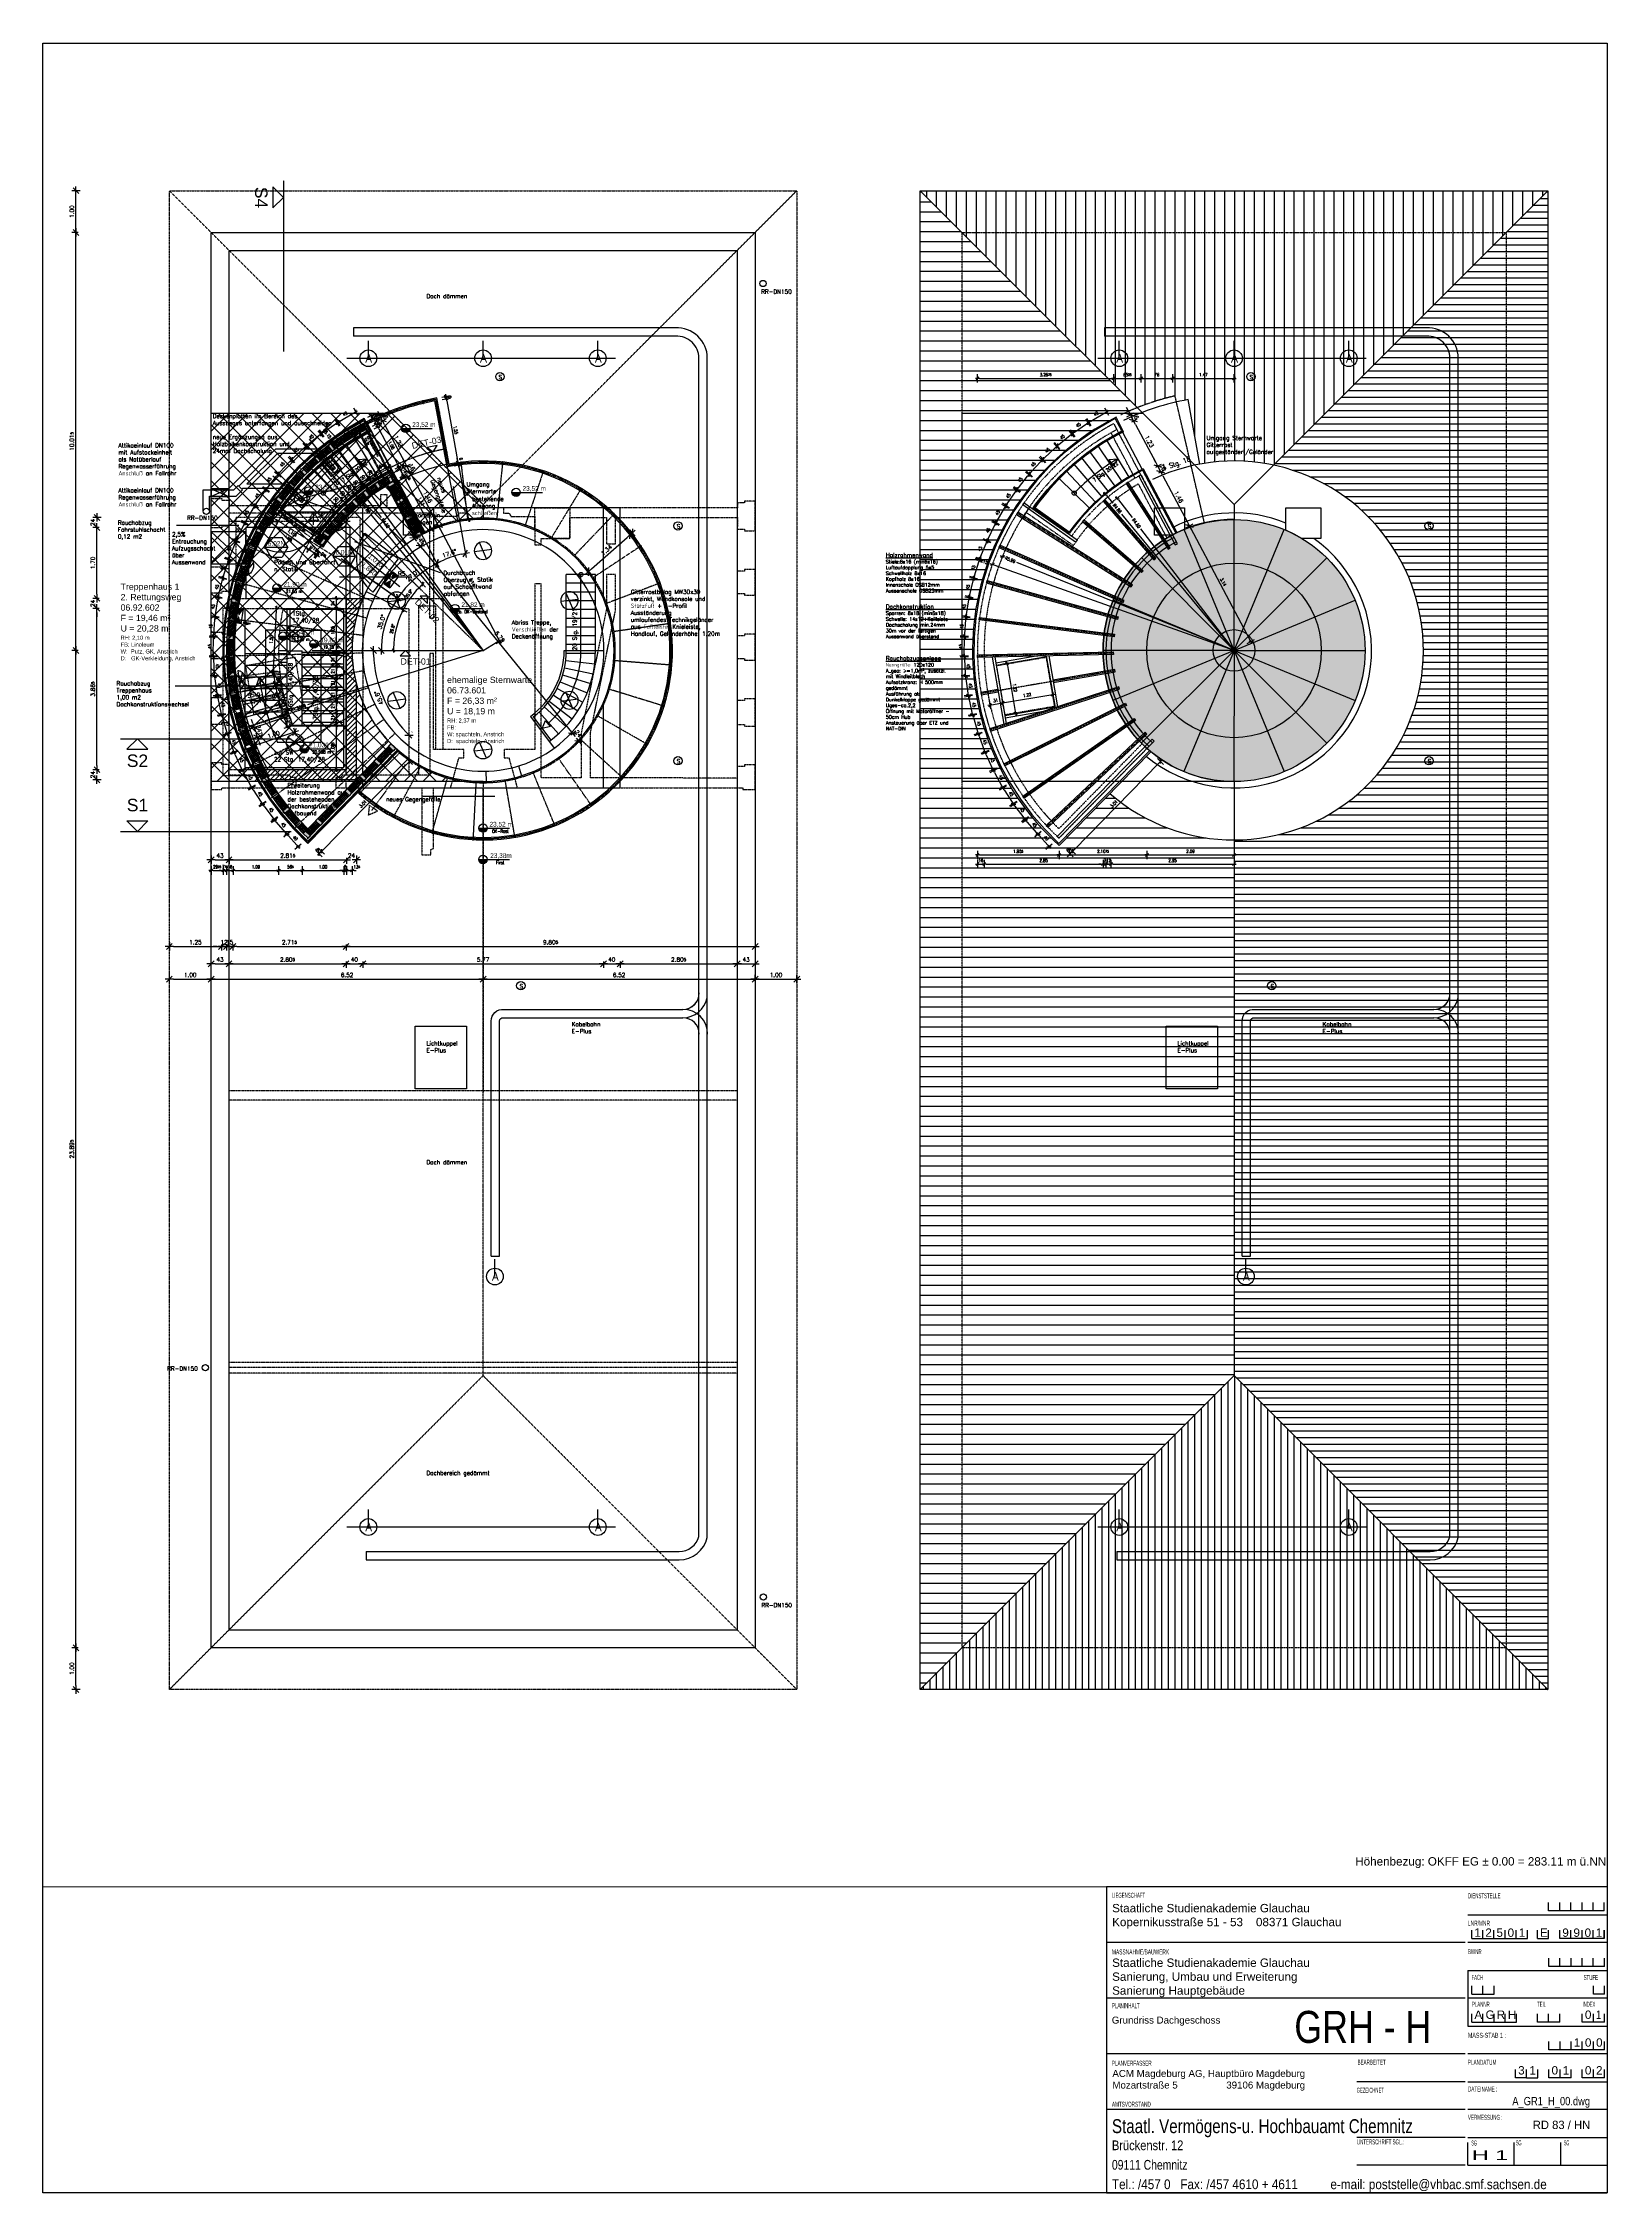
# Paper-space layout 'LayoutA3' of a CAD drawing. Header units: metres. Extents: x 2 to 283, y 3 to 389.
# The model-space entities are those that its viewports show. They can reach past a viewport. Long polylines and large blocks are cut down to what shows.
import ezdxf
from ezdxf.enums import TextEntityAlignment as Align

# ---------------------------------------------------------------- set-up
doc = ezdxf.new("R2010")
doc.units = ezdxf.units.M
doc.header["$LTSCALE"] = 0.03
for name, pattern in [('AUSGEZOGEN', [0]), ('DOT', [0]), ('GESTRICHELT', [9, 6, -3]), ('GESTRICHELT2', [4.5, 3, -1.5]), ('STRICHLINIE', [19.05, 12.7, -6.35])]:
    doc.linetypes.add(name, pattern=pattern)
doc.layers.get('0').update_dxf_attribs({"linetype": 'CONTINUOUS'})
doc.layers.get('Defpoints').update_dxf_attribs({"linetype": 'CONTINUOUS'})
for name, color, linetype in [('1_Plankopf', 7, 'CONTINUOUS'), ('A_abriss', 44, '_ABBRUCH'), ('A_ansicht', 9, 'CONTINUOUS'), ('A_ANTENNEN', 3, 'CONTINUOUS'), ('A_Aufzug', 3, 'CONTINUOUS'), ('A_bemaßung', 2, 'CONTINUOUS'), ('A_BRANDSCHUTZ', 10, 'CONTINUOUS'), ('A_Dacheinl', 1, 'CONTINUOUS'), ('A_FASSADE', 3, 'CONTINUOUS'), ('A_höhen', 3, 'CONTINUOUS'), ('A_NR_TÜR', 1, 'CONTINUOUS'), ('A_schraffur', 10, 'CONTINUOUS'), ('A_text', 5, 'CONTINUOUS'), ('A_TREPPE_NEU', 3, 'CONTINUOUS'), ('A_treppe_V2', 3, 'CONTINUOUS'), ('A_Tuer_neu', 1, 'CONTINUOUS'), ('A_Tuernummern', 1, 'CONTINUOUS'), ('A_TXT-TUER', 1, 'CONTINUOUS'), ('A_türen', 9, 'CONTINUOUS'), ('A_verdeckt', 8, 'STRICHLINIE'), ('A_wände', 6, 'CONTINUOUS'), ('A_WÄNDE_NEU', 6, 'CONTINUOUS'), ('CKMA0002', 2, 'CONTINUOUS'), ('E__LEUCHTEN', 6, 'AUSGEZOGEN')]:
    doc.layers.add(name, color=color, linetype=linetype)
doc.styles.add('ARIAL', font='ARIAL.TTF')
doc.styles.add('ARIAL-F', font='ARIALBD.TTF', dxfattribs={"width": 0.8, "height": 1.15})
doc.styles.add('arial-n', font='ARIALN.TTF')
doc.styles.add('BOLDSIMP_FNT', font='TXT', dxfattribs={"height": 1})
doc.styles.add('NORM', font='simplex.shx', dxfattribs={"width": 0.7, "bigfont": 'bigfont.shx'})
doc.styles.add('SIMPLEX', font='simplex.shx', dxfattribs={"height": 0.1})
doc.styles.add('SIMPLEXD', font='SIMPLEXD.shx', dxfattribs={"width": 0.8, "height": 0.075})
doc.styles.get("Standard").update_dxf_attribs({"font": 'txt', "height": 1})
doc.linetypes.add('_ABBRUCH', pattern='A,25,[101,cadkon.shx,S=3.5,R=0,X=0,Y=0],25', length=50)
doc.dimstyles.new('25', dxfattribs={"dimtxt": 0.01, "dimasz": 0.05, "dimexe": 0.15, "dimexo": 0, "dimgap": 0.05, "dimtad": 1, "dimdec": 4, "dimrnd": 0.0025, "dimzin": 0, "dimdsep": 46, "dimtxsty": 'SIMPLEXD', "dimblk1": 'DIMCROSS', "dimblk2": 'DIMCROSS', "dimsah": 1, "dimcen": 2.5, "dimdle": 0.025, "dimclrd": 1, "dimclre": 1, "dimclrt": 3, "dimadec": 1, "dimazin": 0, "dimtfac": 1, "dimtdec": 4, "dimtix": 1, "dimtmove": 2, "dimatfit": 3, "dimfxl": 1, "dimtvp": 1, "dimtolj": 1, "dimtzin": 0, "dimarcsym": 0})
doc.dimstyles.get("Standard").update_dxf_attribs({"dimtxt": 0.18, "dimasz": 0.18, "dimexe": 0.18, "dimexo": 0.0625, "dimgap": 0.09, "dimtad": 0, "dimtih": 1, "dimtoh": 1, "dimzin": 0, "dimdsep": 46, "dimlunit": 3, "dimtxsty": 'Standard', "dimcen": 0.09, "dimadec": 0, "dimazin": 0, "dimtfac": 1, "dimtofl": 0, "dimtmove": 2, "dimatfit": 3, "dimfxl": 1, "dimtolj": 1, "dimtzin": 0, "dimarcsym": 0})
pattern_1 = [(49, (0, 0), (-0.00592625991, 0.0059262599), [0.01, -0.110146514]), (45, (0.006561, 0.007547), (-0.00592625992, 0.00592625992), [0.01, -0.029951281]), (41, (0.013632, 0.014618), (-0.0059262599, 0.00592625991), [0.01, -0.110146514]), (45, (0.021179, 0.021179), (-0.00592625992, 0.00592625992), [0.01, -0.029951281]), (49, (0.02825, 0.02825), (-0.00592625991, 0.0059262599), [0.01, -0.110146514]), (41, (0.0418815, 0.042868), (-0.0059262599, 0.00592625991), [0.01, -0.110146514]), (49, (0.0565, 0.0565), (-0.00592625991, 0.0059262599), [0.01, -0.110146514]), (41, (0.070131, 0.071118), (-0.0059262599, 0.00592625991), [0.01, -0.11014651])]

# ---------------------------------------------------------------- blocks, each defined once
blk = doc.blocks.new('A$C699961ED')
at = {"layer": '1_Plankopf', "linetype": 'Continuous', "insert": (1.65, 8.43), "char_height": 2.5, "width": 81.002, "attachment_point": 1}
blk.add_mtext('\\fArial|b0|i0|c0|p34;ACM Magdeburg AG, Hauptbüro Magdeburg\\PMozartstraße 5                  39106 Magdeburg', dxfattribs=at)
blk = doc.blocks.new('DIMCROSS')
at = {"color": 0, "linetype": 'ByBlock'}
blk.add_line((-1, 0), (1, 0), dxfattribs=at)
at = {"linetype": 'ByBlock'}
blk.add_line((-0.707107, -0.707107), (0.707107, 0.707107), dxfattribs=at)
blk = doc.blocks.new('*D15')
at = {"layer": 'CKMA0002', "color": 1, "lineweight": -2}
for p, q in [((112.625, -320.06), (112.625, -319.86)), ((113.055, -320.01), (113.055, -319.86)), ((112.725, -319.96), (112.955, -319.96))]:
    blk.add_line(p, q, dxfattribs=at)
at = {"layer": 'Defpoints', "color": 0}
for p in [(113.055, -319.96), (113.055, -320.869), (112.625, -320.919)]:
    blk.add_point(p, dxfattribs=at)
at = {"layer": 'CKMA0002', "color": 1, "lineweight": -2, "xscale": 0.1, "yscale": 0.1, "zscale": 0.1, "rotation": 180}
blk.add_blockref('DIMCROSS', (112.625, -319.96), dxfattribs=at)
at = {"layer": 'CKMA0002', "color": 1, "lineweight": -2, "xscale": 0.1, "yscale": 0.1, "zscale": 0.1}
blk.add_blockref('DIMCROSS', (113.055, -319.96), dxfattribs=at)
at = {"layer": 'CKMA0002', "color": 3, "insert": (112.84, -319.86), "char_height": 0.1, "attachment_point": 5, "style": 'SIMPLEX'}
blk.add_mtext('\\A1;43{\\A1\\H0.7x\\S;}', dxfattribs=at)
blk = doc.blocks.new('*D16')
at = {"layer": 'CKMA0002', "color": 1, "lineweight": -2}
for p, q in [((113.155, -319.96), (115.76, -319.96)), ((115.86, -319.91), (115.86, -320.06))]:
    blk.add_line(p, q, dxfattribs=at)
at = {"layer": 'Defpoints', "color": 0}
for p in [(115.86, -315.162), (115.86, -319.96), (113.055, -320.869)]:
    blk.add_point(p, dxfattribs=at)
at = {"layer": 'CKMA0002', "color": 1, "lineweight": -2, "xscale": 0.1, "yscale": 0.1, "zscale": 0.1, "rotation": 180}
blk.add_blockref('DIMCROSS', (113.055, -319.96), dxfattribs=at)
at = {"layer": 'CKMA0002', "color": 1, "lineweight": -2, "xscale": 0.1, "yscale": 0.1, "zscale": 0.1}
blk.add_blockref('DIMCROSS', (115.86, -319.96), dxfattribs=at)
at = {"layer": 'CKMA0002', "color": 3, "insert": (114.457, -319.86), "char_height": 0.1, "attachment_point": 5, "style": 'SIMPLEX'}
blk.add_mtext('\\A1;2.80{\\A1\\H0.7x\\S5;}', dxfattribs=at)
blk = doc.blocks.new('*D17')
at = {"layer": 'CKMA0002', "color": 1, "lineweight": -2}
for p, q in [((115.96, -319.96), (116.16, -319.96)), ((116.26, -319.91), (116.26, -320.06))]:
    blk.add_line(p, q, dxfattribs=at)
at = {"layer": 'Defpoints', "color": 0}
for p in [(115.86, -315.162), (116.26, -315.162), (116.26, -319.96)]:
    blk.add_point(p, dxfattribs=at)
at = {"layer": 'CKMA0002', "color": 1, "lineweight": -2, "xscale": 0.1, "yscale": 0.1, "zscale": 0.1, "rotation": 180}
blk.add_blockref('DIMCROSS', (115.86, -319.96), dxfattribs=at)
at = {"layer": 'CKMA0002', "color": 1, "lineweight": -2, "xscale": 0.1, "yscale": 0.1, "zscale": 0.1}
blk.add_blockref('DIMCROSS', (116.26, -319.96), dxfattribs=at)
at = {"layer": 'CKMA0002', "color": 3, "insert": (116.06, -319.86), "char_height": 0.1, "attachment_point": 5, "style": 'SIMPLEX'}
blk.add_mtext('\\A1;40{\\A1\\H0.7x\\S;}', dxfattribs=at)
blk = doc.blocks.new('*D18')
at = {"layer": 'CKMA0002', "color": 1, "lineweight": -2}
for p, q in [((116.36, -319.96), (121.93, -319.96)), ((122.03, -319.91), (122.03, -320.06))]:
    blk.add_line(p, q, dxfattribs=at)
at = {"layer": 'Defpoints', "color": 0}
for p in [(122.03, -314.202), (116.26, -315.162), (122.03, -319.96)]:
    blk.add_point(p, dxfattribs=at)
at = {"layer": 'CKMA0002', "color": 1, "lineweight": -2, "xscale": 0.1, "yscale": 0.1, "zscale": 0.1, "rotation": 180}
blk.add_blockref('DIMCROSS', (116.26, -319.96), dxfattribs=at)
at = {"layer": 'CKMA0002', "color": 1, "lineweight": -2, "xscale": 0.1, "yscale": 0.1, "zscale": 0.1}
blk.add_blockref('DIMCROSS', (122.03, -319.96), dxfattribs=at)
at = {"layer": 'CKMA0002', "color": 3, "insert": (119.145, -319.86), "char_height": 0.1, "attachment_point": 5, "style": 'SIMPLEX'}
blk.add_mtext('\\A1;5.77{\\A1\\H0.7x\\S;}', dxfattribs=at)
blk = doc.blocks.new('*D19')
at = {"layer": 'CKMA0002', "color": 1, "lineweight": -2}
for p, q in [((122.13, -319.96), (122.33, -319.96)), ((122.43, -319.91), (122.43, -320.06))]:
    blk.add_line(p, q, dxfattribs=at)
at = {"layer": 'Defpoints', "color": 0}
for p in [(122.03, -314.202), (122.43, -314.202), (122.43, -319.96)]:
    blk.add_point(p, dxfattribs=at)
at = {"layer": 'CKMA0002', "color": 1, "lineweight": -2, "xscale": 0.1, "yscale": 0.1, "zscale": 0.1, "rotation": 180}
blk.add_blockref('DIMCROSS', (122.03, -319.96), dxfattribs=at)
at = {"layer": 'CKMA0002', "color": 1, "lineweight": -2, "xscale": 0.1, "yscale": 0.1, "zscale": 0.1}
blk.add_blockref('DIMCROSS', (122.43, -319.96), dxfattribs=at)
at = {"layer": 'CKMA0002', "color": 3, "insert": (122.23, -319.86), "char_height": 0.1, "attachment_point": 5, "style": 'SIMPLEX'}
blk.add_mtext('\\A1;40{\\A1\\H0.7x\\S;}', dxfattribs=at)
blk = doc.blocks.new('*D20')
at = {"layer": 'CKMA0002', "color": 1, "lineweight": -2}
for p, q in [((122.53, -319.96), (125.135, -319.96)), ((125.235, -319.91), (125.235, -320.06))]:
    blk.add_line(p, q, dxfattribs=at)
at = {"layer": 'Defpoints', "color": 0}
for p in [(122.43, -314.202), (125.235, -317.638), (125.235, -319.96)]:
    blk.add_point(p, dxfattribs=at)
at = {"layer": 'CKMA0002', "color": 1, "lineweight": -2, "xscale": 0.1, "yscale": 0.1, "zscale": 0.1, "rotation": 180}
blk.add_blockref('DIMCROSS', (122.43, -319.96), dxfattribs=at)
at = {"layer": 'CKMA0002', "color": 1, "lineweight": -2, "xscale": 0.1, "yscale": 0.1, "zscale": 0.1}
blk.add_blockref('DIMCROSS', (125.235, -319.96), dxfattribs=at)
at = {"layer": 'CKMA0002', "color": 3, "insert": (123.832, -319.86), "char_height": 0.1, "attachment_point": 5, "style": 'SIMPLEX'}
blk.add_mtext('\\A1;2.80{\\A1\\H0.7x\\S5;}', dxfattribs=at)
blk = doc.blocks.new('*D21')
at = {"layer": 'CKMA0002', "color": 1, "lineweight": -2}
for p, q in [((125.665, -319.86), (125.665, -320.06)), ((125.335, -319.96), (125.565, -319.96))]:
    blk.add_line(p, q, dxfattribs=at)
at = {"layer": 'Defpoints', "color": 0}
for p in [(125.235, -317.638), (125.665, -317.638), (125.665, -319.96)]:
    blk.add_point(p, dxfattribs=at)
at = {"layer": 'CKMA0002', "color": 1, "lineweight": -2, "xscale": 0.1, "yscale": 0.1, "zscale": 0.1, "rotation": 180}
blk.add_blockref('DIMCROSS', (125.235, -319.96), dxfattribs=at)
at = {"layer": 'CKMA0002', "color": 1, "lineweight": -2, "xscale": 0.1, "yscale": 0.1, "zscale": 0.1}
blk.add_blockref('DIMCROSS', (125.665, -319.96), dxfattribs=at)
at = {"layer": 'CKMA0002', "color": 3, "insert": (125.45, -319.86), "char_height": 0.1, "attachment_point": 5, "style": 'SIMPLEX'}
blk.add_mtext('\\A1;43{\\A1\\H0.7x\\S;}', dxfattribs=at)
blk = doc.blocks.new('*D22')
at = {"layer": 'CKMA0002', "color": 1, "lineweight": -2}
for p, q in [((111.625, -319.445), (111.625, -319.645)), ((111.725, -319.545), (112.775, -319.545)), ((112.875, -319.495), (112.875, -319.645))]:
    blk.add_line(p, q, dxfattribs=at)
at = {"layer": 'Defpoints', "color": 0}
for p in [(111.625, -312.404), (112.875, -312.454), (112.875, -319.545)]:
    blk.add_point(p, dxfattribs=at)
at = {"layer": 'CKMA0002', "color": 1, "lineweight": -2, "xscale": 0.1, "yscale": 0.1, "zscale": 0.1, "rotation": 180}
blk.add_blockref('DIMCROSS', (111.625, -319.545), dxfattribs=at)
at = {"layer": 'CKMA0002', "color": 1, "lineweight": -2, "xscale": 0.1, "yscale": 0.1, "zscale": 0.1}
blk.add_blockref('DIMCROSS', (112.875, -319.545), dxfattribs=at)
at = {"layer": 'CKMA0002', "color": 3, "insert": (112.25, -319.445), "char_height": 0.1, "attachment_point": 5, "style": 'SIMPLEX'}
blk.add_mtext('\\A1;1.25{\\A1\\H0.7x\\S;}', dxfattribs=at)
blk = doc.blocks.new('*D23')
at = {"layer": 'CKMA0002', "color": 1, "lineweight": -2}
for p, q in [((112.775, -319.545), (112.675, -319.545)), ((112.995, -319.495), (112.995, -319.645)), ((113.095, -319.545), (113.195, -319.545))]:
    blk.add_line(p, q, dxfattribs=at)
at = {"layer": 'Defpoints', "color": 0}
for p in [(112.875, -312.454), (112.995, -312.454), (112.995, -319.545)]:
    blk.add_point(p, dxfattribs=at)
at = {"layer": 'CKMA0002', "color": 1, "lineweight": -2, "xscale": 0.1, "yscale": 0.1, "zscale": 0.1}
blk.add_blockref('DIMCROSS', (112.875, -319.545), dxfattribs=at)
at = {"layer": 'CKMA0002', "color": 1, "lineweight": -2, "xscale": 0.1, "yscale": 0.1, "zscale": 0.1, "rotation": 180}
blk.add_blockref('DIMCROSS', (112.995, -319.545), dxfattribs=at)
at = {"layer": 'CKMA0002', "color": 3, "insert": (112.935, -319.445), "char_height": 0.1, "attachment_point": 5, "style": 'SIMPLEX'}
blk.add_mtext('\\A1;12{\\A1\\H0.7x\\S;}', dxfattribs=at)
blk = doc.blocks.new('*D24')
at = {"layer": 'CKMA0002', "color": 1, "lineweight": -2}
for p, q in [((112.895, -319.545), (112.795, -319.545)), ((113.145, -319.495), (113.145, -319.645)), ((113.245, -319.545), (113.345, -319.545))]:
    blk.add_line(p, q, dxfattribs=at)
at = {"layer": 'Defpoints', "color": 0}
for p in [(112.995, -312.454), (113.145, -312.454), (113.145, -319.545)]:
    blk.add_point(p, dxfattribs=at)
at = {"layer": 'CKMA0002', "color": 1, "lineweight": -2, "xscale": 0.1, "yscale": 0.1, "zscale": 0.1}
blk.add_blockref('DIMCROSS', (112.995, -319.545), dxfattribs=at)
at = {"layer": 'CKMA0002', "color": 1, "lineweight": -2, "xscale": 0.1, "yscale": 0.1, "zscale": 0.1, "rotation": 180}
blk.add_blockref('DIMCROSS', (113.145, -319.545), dxfattribs=at)
at = {"layer": 'CKMA0002', "color": 3, "insert": (113.07, -319.445), "char_height": 0.1, "attachment_point": 5, "style": 'SIMPLEX'}
blk.add_mtext('\\A1;15{\\A1\\H0.7x\\S;}', dxfattribs=at)
blk = doc.blocks.new('*D25')
at = {"layer": 'CKMA0002', "color": 1, "lineweight": -2}
for p, q in [((113.245, -319.545), (115.76, -319.545)), ((115.86, -319.495), (115.86, -319.645))]:
    blk.add_line(p, q, dxfattribs=at)
at = {"layer": 'Defpoints', "color": 0}
for p in [(113.145, -312.454), (115.86, -312.454), (115.86, -319.545)]:
    blk.add_point(p, dxfattribs=at)
at = {"layer": 'CKMA0002', "color": 1, "lineweight": -2, "xscale": 0.1, "yscale": 0.1, "zscale": 0.1, "rotation": 180}
blk.add_blockref('DIMCROSS', (113.145, -319.545), dxfattribs=at)
at = {"layer": 'CKMA0002', "color": 1, "lineweight": -2, "xscale": 0.1, "yscale": 0.1, "zscale": 0.1}
blk.add_blockref('DIMCROSS', (115.86, -319.545), dxfattribs=at)
at = {"layer": 'CKMA0002', "color": 3, "insert": (114.502, -319.445), "char_height": 0.1, "attachment_point": 5, "style": 'SIMPLEX'}
blk.add_mtext('\\A1;2.71{\\A1\\H0.7x\\S5;}', dxfattribs=at)
blk = doc.blocks.new('*D26')
at = {"layer": 'CKMA0002', "color": 1, "lineweight": -2}
for p, q in [((115.96, -319.545), (125.565, -319.545)), ((125.665, -319.445), (125.665, -319.645))]:
    blk.add_line(p, q, dxfattribs=at)
at = {"layer": 'Defpoints', "color": 0}
for p in [(115.86, -312.454), (125.665, -314.721), (125.665, -319.545)]:
    blk.add_point(p, dxfattribs=at)
at = {"layer": 'CKMA0002', "color": 1, "lineweight": -2, "xscale": 0.1, "yscale": 0.1, "zscale": 0.1, "rotation": 180}
blk.add_blockref('DIMCROSS', (115.86, -319.545), dxfattribs=at)
at = {"layer": 'CKMA0002', "color": 1, "lineweight": -2, "xscale": 0.1, "yscale": 0.1, "zscale": 0.1}
blk.add_blockref('DIMCROSS', (125.665, -319.545), dxfattribs=at)
at = {"layer": 'CKMA0002', "color": 3, "insert": (120.762, -319.445), "char_height": 0.1, "attachment_point": 5, "style": 'SIMPLEX'}
blk.add_mtext('\\A1;9.80{\\A1\\H0.7x\\S5;}', dxfattribs=at)
blk = doc.blocks.new('*D27')
at = {"layer": 'CKMA0002', "color": 1, "lineweight": -2}
for p, q in [((117.423, -309.679), (117.36, -309.602)), ((117.601, -309.978), (117.717, -309.884)), ((117.703, -310.024), (117.766, -310.102))]:
    blk.add_line(p, q, dxfattribs=at)
at = {"layer": 'Defpoints', "color": 0}
for p in [(117.165, -310.018), (117.64, -309.947), (117.319, -310.207)]:
    blk.add_point(p, dxfattribs=at)
at = {"layer": 'CKMA0002', "color": 1, "lineweight": -2, "xscale": 0.1, "yscale": 0.1, "zscale": 0.1}
for p, rotation in [((117.486, -309.757), 309.0955677075047), ((117.64, -309.947), 129.0955677075046)]:
    blk.add_blockref('DIMCROSS', p, dxfattribs=dict(at, rotation=rotation))
at = {"layer": 'CKMA0002', "color": 3, "insert": (117.64, -309.789), "char_height": 0.1, "attachment_point": 5, "rotation": 309.0956, "style": 'SIMPLEX'}
blk.add_mtext('\\A1;24{\\A1\\H0.7x\\S5;}', dxfattribs=at)
blk = doc.blocks.new('*D28')
at = {"layer": 'CKMA0002', "color": 1, "lineweight": -2}
for p, q in [((117.703, -310.024), (121.228, -314.363)), ((121.252, -314.472), (121.369, -314.377))]:
    blk.add_line(p, q, dxfattribs=at)
at = {"layer": 'Defpoints', "color": 0}
for p in [(117.319, -310.207), (120.97, -314.701), (121.291, -314.44)]:
    blk.add_point(p, dxfattribs=at)
at = {"layer": 'CKMA0002', "color": 1, "lineweight": -2, "xscale": 0.1, "yscale": 0.1, "zscale": 0.1}
for p, rotation in [((117.64, -309.947), 129.0955677075046), ((121.291, -314.44), 309.0955677075047)]:
    blk.add_blockref('DIMCROSS', p, dxfattribs=dict(at, rotation=rotation))
at = {"layer": 'CKMA0002', "color": 3, "insert": (119.543, -312.13), "char_height": 0.1, "attachment_point": 5, "rotation": 309.0956, "style": 'SIMPLEX'}
blk.add_mtext('\\A1;5.79{\\A1\\H0.7x\\S;}', dxfattribs=at)
blk = doc.blocks.new('*D29')
at = {"layer": 'CKMA0002', "color": 1, "lineweight": -2}
for p, q in [((121.291, -314.44), (121.291, -314.44)), ((121.291, -314.44), (121.291, -314.44)), ((121.368, -314.693), (121.523, -314.567))]:
    blk.add_line(p, q, dxfattribs=at)
at = {"layer": 'Defpoints', "color": 0}
for p in [(120.97, -314.701), (121.445, -314.63), (121.125, -314.89)]:
    blk.add_point(p, dxfattribs=at)
at = {"layer": 'CKMA0002', "color": 1, "lineweight": -2, "xscale": 0.1, "yscale": 0.1, "zscale": 0.1}
for p, rotation in [((121.291, -314.44), 309.0955677075047), ((121.445, -314.63), 129.0955677075046)]:
    blk.add_blockref('DIMCROSS', p, dxfattribs=dict(at, rotation=rotation))
at = {"layer": 'CKMA0002', "color": 3, "insert": (121.446, -314.472), "char_height": 0.1, "attachment_point": 5, "rotation": 309.0956, "style": 'SIMPLEX'}
blk.add_mtext('\\A1;24{\\A1\\H0.7x\\S5;}', dxfattribs=at)
blk = doc.blocks.new('*D30')
at = {"layer": 'CKMA0002', "color": 1, "lineweight": -2}
for p, q in [((109.941, -315.311), (109.791, -315.311)), ((109.991, -315.551), (109.791, -315.551)), ((109.891, -315.551), (109.891, -315.551)), ((109.891, -315.551), (109.891, -315.551))]:
    blk.add_line(p, q, dxfattribs=at)
at = {"layer": 'Defpoints', "color": 0}
for p in [(109.891, -315.311), (114.94, -315.311), (114.99, -315.551)]:
    blk.add_point(p, dxfattribs=at)
at = {"layer": 'CKMA0002', "color": 1, "lineweight": -2, "xscale": 0.1, "yscale": 0.1, "zscale": 0.1}
for p, rotation in [((109.891, -315.311), 270), ((109.891, -315.551), 90)]:
    blk.add_blockref('DIMCROSS', p, dxfattribs=dict(at, rotation=rotation))
at = {"layer": 'CKMA0002', "color": 3, "insert": (109.791, -315.431), "char_height": 0.1, "attachment_point": 5, "rotation": 90, "style": 'SIMPLEX'}
blk.add_mtext('\\A1;24{\\A1\\H0.7x\\S;}', dxfattribs=at)
blk = doc.blocks.new('*D31')
at = {"layer": 'CKMA0002', "color": 1, "lineweight": -2}
for p, q in [((109.941, -311.446), (109.791, -311.446)), ((109.891, -315.211), (109.891, -311.546))]:
    blk.add_line(p, q, dxfattribs=at)
at = {"layer": 'Defpoints', "color": 0}
for p in [(109.891, -311.446), (114.94, -311.446), (114.94, -315.311)]:
    blk.add_point(p, dxfattribs=at)
at = {"layer": 'CKMA0002', "color": 1, "lineweight": -2, "xscale": 0.1, "yscale": 0.1, "zscale": 0.1}
for p, rotation in [((109.891, -311.446), 90), ((109.891, -315.311), 270)]:
    blk.add_blockref('DIMCROSS', p, dxfattribs=dict(at, rotation=rotation))
at = {"layer": 'CKMA0002', "color": 3, "insert": (109.791, -313.379), "char_height": 0.1, "attachment_point": 5, "rotation": 90, "style": 'SIMPLEX'}
blk.add_mtext('\\A1;3.86{\\A1\\H0.7x\\S5;}', dxfattribs=at)
blk = doc.blocks.new('*D32')
at = {"layer": 'CKMA0002', "color": 1, "lineweight": -2}
for p, q in [((109.891, -311.106), (109.891, -311.006)), ((109.941, -311.206), (109.791, -311.206)), ((109.891, -311.546), (109.891, -311.646))]:
    blk.add_line(p, q, dxfattribs=at)
at = {"layer": 'Defpoints', "color": 0}
for p in [(109.891, -311.206), (114.94, -311.206), (114.94, -311.446)]:
    blk.add_point(p, dxfattribs=at)
at = {"layer": 'CKMA0002', "color": 1, "lineweight": -2, "xscale": 0.1, "yscale": 0.1, "zscale": 0.1}
for p, rotation in [((109.891, -311.206), 270), ((109.891, -311.446), 90)]:
    blk.add_blockref('DIMCROSS', p, dxfattribs=dict(at, rotation=rotation))
at = {"layer": 'CKMA0002', "color": 3, "insert": (109.791, -311.326), "char_height": 0.1, "attachment_point": 5, "rotation": 90, "style": 'SIMPLEX'}
blk.add_mtext('\\A1;24{\\A1\\H0.7x\\S;}', dxfattribs=at)
blk = doc.blocks.new('*D33')
at = {"layer": 'CKMA0002', "color": 1, "lineweight": -2}
for p, q in [((109.941, -309.506), (109.791, -309.506)), ((109.891, -311.106), (109.891, -309.606))]:
    blk.add_line(p, q, dxfattribs=at)
at = {"layer": 'Defpoints', "color": 0}
for p in [(109.891, -309.506), (115.957, -309.506), (114.94, -311.206)]:
    blk.add_point(p, dxfattribs=at)
at = {"layer": 'CKMA0002', "color": 1, "lineweight": -2, "xscale": 0.1, "yscale": 0.1, "zscale": 0.1}
for p, rotation in [((109.891, -309.506), 90), ((109.891, -311.206), 270)]:
    blk.add_blockref('DIMCROSS', p, dxfattribs=dict(at, rotation=rotation))
at = {"layer": 'CKMA0002', "color": 3, "insert": (109.791, -310.356), "char_height": 0.1, "attachment_point": 5, "rotation": 90, "style": 'SIMPLEX'}
blk.add_mtext('\\A1;1.70{\\A1\\H0.7x\\S;}', dxfattribs=at)
blk = doc.blocks.new('*D34')
at = {"layer": 'CKMA0002', "color": 1, "lineweight": -2}
for p, q in [((109.991, -309.266), (109.791, -309.266)), ((109.891, -309.506), (109.891, -309.506)), ((109.891, -309.506), (109.891, -309.506))]:
    blk.add_line(p, q, dxfattribs=at)
at = {"layer": 'Defpoints', "color": 0}
for p in [(109.891, -309.266), (115.957, -309.506), (116.036, -309.266)]:
    blk.add_point(p, dxfattribs=at)
at = {"layer": 'CKMA0002', "color": 1, "lineweight": -2, "xscale": 0.1, "yscale": 0.1, "zscale": 0.1}
for p, rotation in [((109.891, -309.266), 270), ((109.891, -309.506), 90)]:
    blk.add_blockref('DIMCROSS', p, dxfattribs=dict(at, rotation=rotation))
at = {"layer": 'CKMA0002', "color": 3, "insert": (109.791, -309.386), "char_height": 0.1, "attachment_point": 5, "rotation": 90, "style": 'SIMPLEX'}
blk.add_mtext('\\A1;24{\\A1\\H0.7x\\S;}', dxfattribs=at)
blk = doc.blocks.new('*D35')
at = {"layer": 'CKMA0002', "color": 1, "lineweight": -2}
for p, q in [((109.437, -336.349), (109.287, -336.349)), ((109.387, -337.249), (109.387, -336.449)), ((109.487, -337.349), (109.287, -337.349))]:
    blk.add_line(p, q, dxfattribs=at)
at = {"layer": 'Defpoints', "color": 0}
for p in [(109.387, -336.349), (118.377, -336.349), (118.427, -337.349)]:
    blk.add_point(p, dxfattribs=at)
at = {"layer": 'CKMA0002', "color": 1, "lineweight": -2, "xscale": 0.1, "yscale": 0.1, "zscale": 0.1}
for p, rotation in [((109.387, -336.349), 90), ((109.387, -337.349), 270)]:
    blk.add_blockref('DIMCROSS', p, dxfattribs=dict(at, rotation=rotation))
at = {"layer": 'CKMA0002', "color": 3, "insert": (109.287, -336.849), "char_height": 0.1, "attachment_point": 5, "rotation": 90, "style": 'SIMPLEX'}
blk.add_mtext('\\A1;1.00{\\A1\\H0.7x\\S;}', dxfattribs=at)
blk = doc.blocks.new('*D36')
at = {"layer": 'CKMA0002', "color": 1, "lineweight": -2}
for p, q in [((109.437, -312.454), (109.287, -312.454)), ((109.387, -336.249), (109.387, -312.554))]:
    blk.add_line(p, q, dxfattribs=at)
at = {"layer": 'Defpoints', "color": 0}
for p in [(109.387, -312.454), (123.923, -312.454), (118.377, -336.349)]:
    blk.add_point(p, dxfattribs=at)
at = {"layer": 'CKMA0002', "color": 1, "lineweight": -2, "xscale": 0.1, "yscale": 0.1, "zscale": 0.1}
for p, rotation in [((109.387, -312.454), 90), ((109.387, -336.349), 270)]:
    blk.add_blockref('DIMCROSS', p, dxfattribs=dict(at, rotation=rotation))
at = {"layer": 'CKMA0002', "color": 3, "insert": (109.287, -324.401), "char_height": 0.1, "attachment_point": 5, "rotation": 90, "style": 'SIMPLEX'}
blk.add_mtext('\\A1;23.89{\\A1\\H0.7x\\S5;}', dxfattribs=at)
blk = doc.blocks.new('*D37')
at = {"layer": 'CKMA0002', "color": 1, "lineweight": -2}
for p, q in [((109.437, -302.439), (109.287, -302.439)), ((109.387, -312.354), (109.387, -302.539))]:
    blk.add_line(p, q, dxfattribs=at)
at = {"layer": 'Defpoints', "color": 0}
for p in [(109.387, -302.439), (117.014, -302.439), (123.923, -312.454)]:
    blk.add_point(p, dxfattribs=at)
at = {"layer": 'CKMA0002', "color": 1, "lineweight": -2, "xscale": 0.1, "yscale": 0.1, "zscale": 0.1}
for p, rotation in [((109.387, -302.439), 90), ((109.387, -312.454), 270)]:
    blk.add_blockref('DIMCROSS', p, dxfattribs=dict(at, rotation=rotation))
at = {"layer": 'CKMA0002', "color": 3, "insert": (109.287, -307.446), "char_height": 0.1, "attachment_point": 5, "rotation": 90, "style": 'SIMPLEX'}
blk.add_mtext('\\A1;10.01{\\A1\\H0.7x\\S5;}', dxfattribs=at)
blk = doc.blocks.new('*D38')
at = {"layer": 'CKMA0002', "color": 1, "lineweight": -2}
for p, q in [((109.487, -301.439), (109.287, -301.439)), ((109.387, -302.339), (109.387, -301.539))]:
    blk.add_line(p, q, dxfattribs=at)
at = {"layer": 'Defpoints', "color": 0}
for p in [(109.387, -301.439), (117.014, -301.439), (117.014, -302.439)]:
    blk.add_point(p, dxfattribs=at)
at = {"layer": 'CKMA0002', "color": 1, "lineweight": -2, "xscale": 0.1, "yscale": 0.1, "zscale": 0.1}
for p, rotation in [((109.387, -301.439), 90), ((109.387, -302.439), 270)]:
    blk.add_blockref('DIMCROSS', p, dxfattribs=dict(at, rotation=rotation))
at = {"layer": 'CKMA0002', "color": 3, "insert": (109.287, -301.939), "char_height": 0.1, "attachment_point": 5, "rotation": 90, "style": 'SIMPLEX'}
blk.add_mtext('\\A1;1.00{\\A1\\H0.7x\\S;}', dxfattribs=at)
blk = doc.blocks.new('*D39')
at = {"layer": 'CKMA0002', "color": 1, "lineweight": -2}
for p, q in [((111.625, -320.428), (111.625, -320.228)), ((111.725, -320.328), (112.525, -320.328)), ((112.625, -320.378), (112.625, -320.228))]:
    blk.add_line(p, q, dxfattribs=at)
at = {"layer": 'Defpoints', "color": 0}
for p in [(112.625, -320.328), (111.625, -320.983), (112.625, -320.933)]:
    blk.add_point(p, dxfattribs=at)
at = {"layer": 'CKMA0002', "color": 1, "lineweight": -2, "xscale": 0.1, "yscale": 0.1, "zscale": 0.1, "rotation": 180}
blk.add_blockref('DIMCROSS', (111.625, -320.328), dxfattribs=at)
at = {"layer": 'CKMA0002', "color": 1, "lineweight": -2, "xscale": 0.1, "yscale": 0.1, "zscale": 0.1}
blk.add_blockref('DIMCROSS', (112.625, -320.328), dxfattribs=at)
at = {"layer": 'CKMA0002', "color": 3, "insert": (112.125, -320.228), "char_height": 0.1, "attachment_point": 5, "style": 'SIMPLEX'}
blk.add_mtext('\\A1;1.00{\\A1\\H0.7x\\S;}', dxfattribs=at)
blk = doc.blocks.new('*D40')
at = {"layer": 'CKMA0002', "color": 1, "lineweight": -2}
for p, q in [((112.725, -320.328), (119.045, -320.328)), ((119.145, -320.378), (119.145, -320.228))]:
    blk.add_line(p, q, dxfattribs=at)
at = {"layer": 'Defpoints', "color": 0}
for p in [(119.145, -320.328), (112.625, -320.933), (119.145, -320.933)]:
    blk.add_point(p, dxfattribs=at)
at = {"layer": 'CKMA0002', "color": 1, "lineweight": -2, "xscale": 0.1, "yscale": 0.1, "zscale": 0.1, "rotation": 180}
blk.add_blockref('DIMCROSS', (112.625, -320.328), dxfattribs=at)
at = {"layer": 'CKMA0002', "color": 1, "lineweight": -2, "xscale": 0.1, "yscale": 0.1, "zscale": 0.1}
blk.add_blockref('DIMCROSS', (119.145, -320.328), dxfattribs=at)
at = {"layer": 'CKMA0002', "color": 3, "insert": (115.885, -320.228), "char_height": 0.1, "attachment_point": 5, "style": 'SIMPLEX'}
blk.add_mtext('\\A1;6.52{\\A1\\H0.7x\\S;}', dxfattribs=at)
blk = doc.blocks.new('*D41')
at = {"layer": 'CKMA0002', "color": 1, "lineweight": -2}
for p, q in [((119.245, -320.328), (125.565, -320.328)), ((125.665, -320.378), (125.665, -320.228))]:
    blk.add_line(p, q, dxfattribs=at)
at = {"layer": 'Defpoints', "color": 0}
for p in [(125.665, -320.328), (119.145, -320.933), (125.665, -320.933)]:
    blk.add_point(p, dxfattribs=at)
at = {"layer": 'CKMA0002', "color": 1, "lineweight": -2, "xscale": 0.1, "yscale": 0.1, "zscale": 0.1, "rotation": 180}
blk.add_blockref('DIMCROSS', (119.145, -320.328), dxfattribs=at)
at = {"layer": 'CKMA0002', "color": 1, "lineweight": -2, "xscale": 0.1, "yscale": 0.1, "zscale": 0.1}
blk.add_blockref('DIMCROSS', (125.665, -320.328), dxfattribs=at)
at = {"layer": 'CKMA0002', "color": 3, "insert": (122.405, -320.228), "char_height": 0.1, "attachment_point": 5, "style": 'SIMPLEX'}
blk.add_mtext('\\A1;6.52{\\A1\\H0.7x\\S;}', dxfattribs=at)
blk = doc.blocks.new('*D42')
at = {"layer": 'CKMA0002', "color": 1, "lineweight": -2}
for p, q in [((125.765, -320.328), (126.565, -320.328)), ((126.665, -320.428), (126.665, -320.228))]:
    blk.add_line(p, q, dxfattribs=at)
at = {"layer": 'Defpoints', "color": 0}
for p in [(126.665, -320.328), (125.665, -320.933), (126.665, -320.933)]:
    blk.add_point(p, dxfattribs=at)
at = {"layer": 'CKMA0002', "color": 1, "lineweight": -2, "xscale": 0.1, "yscale": 0.1, "zscale": 0.1, "rotation": 180}
blk.add_blockref('DIMCROSS', (125.665, -320.328), dxfattribs=at)
at = {"layer": 'CKMA0002', "color": 1, "lineweight": -2, "xscale": 0.1, "yscale": 0.1, "zscale": 0.1}
blk.add_blockref('DIMCROSS', (126.665, -320.328), dxfattribs=at)
at = {"layer": 'CKMA0002', "color": 3, "insert": (126.165, -320.228), "char_height": 0.1, "attachment_point": 5, "style": 'SIMPLEX'}
blk.add_mtext('\\A1;1.00{\\A1\\H0.7x\\S;}', dxfattribs=at)
blk = doc.blocks.new('Höhenquote')
at = {"layer": 'A_höhen'}
blk.add_hatch(color=1, dxfattribs=at).paths.add_polyline_path([(-3.858, -99.325, 1), (-3.658, -99.325)])
at = {"layer": 'A_höhen', "color": 1}
blk.add_line((-3.858, -99.325), (-3.124, -99.325), dxfattribs=at)
blk.add_circle((-3.758, -99.325), 0.1, dxfattribs=at)
at = {"layer": 'A_höhen', "color": 1, "style": 'arial-n', "flags": 4}
blk.add_attdef('OKF', text='', height=0.113, dxfattribs=at).set_placement((-3.415, -99.232), align=Align.MIDDLE_CENTER)
at = {"layer": 'A_höhen', "color": 1, "style": 'NORM', "width": 0.7, "flags": 4}
blk.add_attdef('OKR', text='', height=0.0784, dxfattribs=at).set_placement((-3.405, -99.399), align=Align.MIDDLE_CENTER)
blk = doc.blocks.new('*D45')
at = {"layer": 'CKMA0002', "color": 1, "lineweight": -2}
for p, q in [((113.651, -314.627), (113.715, -314.816)), ((113.778, -314.69), (114.536, -314.434)), ((114.599, -314.307), (114.663, -314.496))]:
    blk.add_line(p, q, dxfattribs=at)
at = {"layer": 'Defpoints', "color": 0}
for p in [(114.503, -314.023), (113.555, -314.343), (114.631, -314.402)]:
    blk.add_point(p, dxfattribs=at)
at = {"layer": 'CKMA0002', "color": 1, "lineweight": -2, "xscale": 0.1, "yscale": 0.1, "zscale": 0.1}
for p, rotation in [((113.683, -314.722), 198.6699716565819), ((114.631, -314.402), 18.66997165658188)]:
    blk.add_blockref('DIMCROSS', p, dxfattribs=dict(at, rotation=rotation))
at = {"layer": 'CKMA0002', "color": 3, "insert": (114.125, -314.467), "char_height": 0.1, "attachment_point": 5, "rotation": 18.67, "style": 'SIMPLEX'}
blk.add_mtext('\\A1;1.00{\\A1\\H0.7x\\S;}', dxfattribs=at)
blk = doc.blocks.new('*D46')
at = {"layer": 'CKMA0002', "color": 1, "lineweight": -2}
for p, q in [((113.626, -314.203), (113.594, -314.109)), ((113.753, -314.266), (113.563, -314.33)), ((113.832, -314.5), (113.643, -314.564)), ((113.769, -314.627), (113.801, -314.722))]:
    blk.add_line(p, q, dxfattribs=at)
at = {"layer": 'Defpoints', "color": 0}
for p in [(114.435, -314.036), (113.737, -314.532), (114.515, -314.27)]:
    blk.add_point(p, dxfattribs=at)
at = {"layer": 'CKMA0002', "color": 1, "lineweight": -2, "xscale": 0.1, "yscale": 0.1, "zscale": 0.1}
for p, rotation in [((113.658, -314.298), 288.6699716565818), ((113.737, -314.532), 108.6699716565818)]:
    blk.add_blockref('DIMCROSS', p, dxfattribs=dict(at, rotation=rotation))
at = {"layer": 'CKMA0002', "color": 3, "insert": (113.792, -314.383), "char_height": 0.1, "attachment_point": 5, "rotation": 288.67, "style": 'SIMPLEX'}
blk.add_mtext('\\A1;24{\\A1\\H0.7x\\S75;}', dxfattribs=at)
blk = doc.blocks.new('*D48')
at = {"layer": 'CKMA0002', "color": 1, "lineweight": -2}
for p, q in [((121.741, -310.501), (122.597, -309.747)), ((122.639, -309.644), (122.738, -309.756)), ((121.6, -310.492), (121.732, -310.642))]:
    blk.add_line(p, q, dxfattribs=at)
at = {"layer": 'Defpoints', "color": 0}
for p in [(122.506, -309.493), (122.672, -309.681), (121.467, -310.341)]:
    blk.add_point(p, dxfattribs=at)
at = {"layer": 'CKMA0002', "color": 1, "lineweight": -2, "xscale": 0.1, "yscale": 0.1, "zscale": 0.1}
for p, rotation in [((122.672, -309.681), 41.37864412446194), ((121.666, -310.567), 221.378644124462)]:
    blk.add_blockref('DIMCROSS', p, dxfattribs=dict(at, rotation=rotation))
at = {"layer": 'CKMA0002', "color": 3, "insert": (122.103, -310.049), "char_height": 0.1, "attachment_point": 5, "rotation": 41.3786, "style": 'SIMPLEX'}
blk.add_mtext('\\A1;1.34{\\A1\\H0.7x\\S;}', dxfattribs=at)
blk = doc.blocks.new('*D49')
at = {"layer": 'CKMA0002', "color": 1, "lineweight": -2}
for p, q in [((122.651, -309.566), (122.783, -309.717)), ((122.672, -309.681), (122.672, -309.681)), ((122.672, -309.681), (122.672, -309.681))]:
    blk.add_line(p, q, dxfattribs=at)
at = {"layer": 'Defpoints', "color": 0}
for p in [(122.506, -309.493), (122.551, -309.453), (122.717, -309.642)]:
    blk.add_point(p, dxfattribs=at)
at = {"layer": 'CKMA0002', "color": 1, "lineweight": -2, "xscale": 0.1, "yscale": 0.1, "zscale": 0.1}
for p, rotation in [((122.672, -309.681), 41.37864412446194), ((122.717, -309.642), 221.378644124462)]:
    blk.add_blockref('DIMCROSS', p, dxfattribs=dict(at, rotation=rotation))
at = {"layer": 'CKMA0002', "color": 3, "insert": (122.628, -309.586), "char_height": 0.1, "attachment_point": 5, "rotation": 41.3786, "style": 'SIMPLEX'}
blk.add_mtext('\\A1;6{\\A1\\H0.7x\\S;}', dxfattribs=at)
blk = doc.blocks.new('*D51')
at = {"layer": 'CKMA0002', "color": 1, "lineweight": -2}
for p, q in [((112.625, -317.369), (112.625, -317.569)), ((112.725, -317.469), (112.955, -317.469)), ((113.055, -317.419), (113.055, -317.569))]:
    blk.add_line(p, q, dxfattribs=at)
at = {"layer": 'Defpoints', "color": 0}
for p in [(112.625, -317.177), (113.055, -317.227), (113.055, -317.469)]:
    blk.add_point(p, dxfattribs=at)
at = {"layer": 'CKMA0002', "color": 1, "lineweight": -2, "xscale": 0.1, "yscale": 0.1, "zscale": 0.1, "rotation": 180}
blk.add_blockref('DIMCROSS', (112.625, -317.469), dxfattribs=at)
at = {"layer": 'CKMA0002', "color": 1, "lineweight": -2, "xscale": 0.1, "yscale": 0.1, "zscale": 0.1}
blk.add_blockref('DIMCROSS', (113.055, -317.469), dxfattribs=at)
at = {"layer": 'CKMA0002', "color": 3, "insert": (112.84, -317.369), "char_height": 0.1, "attachment_point": 5, "style": 'SIMPLEX'}
blk.add_mtext('\\A1;43{\\A1\\H0.7x\\S;}', dxfattribs=at)
blk = doc.blocks.new('*D52')
at = {"layer": 'CKMA0002', "color": 1, "lineweight": -2}
for p, q in [((113.155, -317.469), (115.77, -317.469)), ((115.87, -317.419), (115.87, -317.569))]:
    blk.add_line(p, q, dxfattribs=at)
at = {"layer": 'Defpoints', "color": 0}
for p in [(115.87, -315.205), (113.055, -317.227), (115.87, -317.469)]:
    blk.add_point(p, dxfattribs=at)
at = {"layer": 'CKMA0002', "color": 1, "lineweight": -2, "xscale": 0.1, "yscale": 0.1, "zscale": 0.1, "rotation": 180}
blk.add_blockref('DIMCROSS', (113.055, -317.469), dxfattribs=at)
at = {"layer": 'CKMA0002', "color": 1, "lineweight": -2, "xscale": 0.1, "yscale": 0.1, "zscale": 0.1}
blk.add_blockref('DIMCROSS', (115.87, -317.469), dxfattribs=at)
at = {"layer": 'CKMA0002', "color": 3, "insert": (114.462, -317.369), "char_height": 0.1, "attachment_point": 5, "style": 'SIMPLEX'}
blk.add_mtext('\\A1;2.81{\\A1\\H0.7x\\S5;}', dxfattribs=at)
blk = doc.blocks.new('*D53')
at = {"layer": 'CKMA0002', "color": 1, "lineweight": -2}
for p, q in [((115.87, -317.469), (115.87, -317.469)), ((115.87, -317.469), (115.87, -317.469)), ((116.11, -317.369), (116.11, -317.569))]:
    blk.add_line(p, q, dxfattribs=at)
at = {"layer": 'Defpoints', "color": 0}
for p in [(115.87, -315.205), (116.11, -315.233), (116.11, -317.469)]:
    blk.add_point(p, dxfattribs=at)
at = {"layer": 'CKMA0002', "color": 1, "lineweight": -2, "xscale": 0.1, "yscale": 0.1, "zscale": 0.1}
blk.add_blockref('DIMCROSS', (115.87, -317.469), dxfattribs=at)
at = {"layer": 'CKMA0002', "color": 1, "lineweight": -2, "xscale": 0.1, "yscale": 0.1, "zscale": 0.1, "rotation": 180}
blk.add_blockref('DIMCROSS', (116.11, -317.469), dxfattribs=at)
at = {"layer": 'CKMA0002', "color": 3, "insert": (115.99, -317.369), "char_height": 0.1, "attachment_point": 5, "style": 'SIMPLEX'}
blk.add_mtext('\\A1;24{\\A1\\H0.7x\\S;}', dxfattribs=at)
blk = doc.blocks.new('*D54')
at = {"layer": 'CKMA0002', "color": 1, "lineweight": -2}
blk.add_line((117.442, -314.406), (117.439, -314.409), dxfattribs=at)
blk.add_arc((119.355, -312.454), 2.837, 182.0194, 223.5608, dxfattribs=at)
at = {"layer": 'Defpoints', "color": 0}
for p in [(110.142, -312.454), (123.923, -312.454), (116.617, -313.198), (117.057, -314.799), (114.947, -316.952)]:
    blk.add_point(p, dxfattribs=at)
at = {"layer": 'CKMA0002', "color": 1, "lineweight": -2, "xscale": 0.1, "yscale": 0.1, "zscale": 0.1}
for p, rotation in [((116.517, -312.454), 91.00971537462395), ((117.369, -314.481), 314.5704779885112)]:
    blk.add_blockref('DIMCROSS', p, dxfattribs=dict(at, rotation=rotation))
at = {"layer": 'CKMA0002', "color": 3, "insert": (116.647, -313.592), "char_height": 0.1, "attachment_point": 5, "rotation": 112.7901, "style": 'SIMPLEX'}
blk.add_mtext('\\A1;45.6°', dxfattribs=at)
blk = doc.blocks.new('*D55')
at = {"layer": 'CKMA0002', "color": 1, "lineweight": -2}
blk.add_line((115.743, -310.255), (117.18, -311.261), dxfattribs=at)
blk.add_arc((118.883, -312.454), 2.179, 147.6292, 177.3708, dxfattribs=at)
at = {"layer": 'Defpoints', "color": 0}
for p in [(115.069, -309.784), (115.293, -309.94), (116.882, -311.591), (110.142, -312.454), (123.923, -312.454)]:
    blk.add_point(p, dxfattribs=at)
at = {"layer": 'CKMA0002', "color": 1, "lineweight": -2, "xscale": 0.1, "yscale": 0.1, "zscale": 0.1}
for p, rotation in [((117.098, -311.204), 56.3146191863127), ((116.704, -312.454), 268.6853808137035)]:
    blk.add_blockref('DIMCROSS', p, dxfattribs=dict(at, rotation=rotation))
at = {"layer": 'CKMA0002', "color": 3, "insert": (116.709, -311.769), "char_height": 0.1, "attachment_point": 5, "rotation": 72.5, "style": 'SIMPLEX'}
blk.add_mtext('\\A1;35.0°', dxfattribs=at)
blk = doc.blocks.new('*D56')
at = {"layer": 'CKMA0002', "color": 1, "lineweight": -2}
for p, q in [((117.172, -308.735), (118.085, -310.456)), ((115.743, -310.255), (117.177, -311.259))]:
    blk.add_line(p, q, dxfattribs=at)
blk.add_arc((119.299, -312.745), 2.692, 120.0796, 142.8711, dxfattribs=at)
at = {"layer": 'Defpoints', "color": 0}
for p in [(116.337, -307.163), (116.914, -308.249), (115.069, -309.784), (115.293, -309.94), (117.681, -310.595)]:
    blk.add_point(p, dxfattribs=at)
at = {"layer": 'CKMA0002', "color": 1, "lineweight": -2, "xscale": 0.1, "yscale": 0.1, "zscale": 0.1}
for p, rotation in [((118.038, -310.368), 29.01516487316306), ((117.095, -311.202), 233.9355587572668)]:
    blk.add_blockref('DIMCROSS', p, dxfattribs=dict(at, rotation=rotation))
at = {"layer": 'CKMA0002', "color": 3, "insert": (117.451, -310.654), "char_height": 0.1, "attachment_point": 5, "rotation": 41.4754, "style": 'SIMPLEX'}
blk.add_mtext('\\A1;27.0°', dxfattribs=at)
blk = doc.blocks.new('*D57')
at = {"layer": 'A_wände', "color": 1, "lineweight": -2}
for p, q in [((118.427, -308.53), (118.738, -310.229)), ((117.172, -308.735), (118.085, -310.456))]:
    blk.add_line(p, q, dxfattribs=at)
blk.add_arc((119.145, -312.454), 2.362, 102.7863, 115.5245, dxfattribs=at)
at = {"layer": 'Defpoints', "color": 0}
for p in [(118.017, -306.286), (116.337, -307.163), (118.328, -307.989), (116.914, -308.249), (118.485, -310.186)]:
    blk.add_point(p, dxfattribs=at)
at = {"layer": 'A_wände', "color": 1, "lineweight": -2, "xscale": 0.1, "yscale": 0.1, "zscale": 0.1}
for p, rotation in [((118.72, -310.131), 11.57314384729649), ((118.038, -310.368), 206.7375900560352)]:
    blk.add_blockref('DIMCROSS', p, dxfattribs=dict(at, rotation=rotation))
at = {"layer": 'A_wände', "color": 3, "insert": (118.337, -310.129), "char_height": 0.1, "attachment_point": 5, "rotation": 19.1554, "style": 'SIMPLEX'}
blk.add_mtext('\\A1;17.6°', dxfattribs=at)
blk = doc.blocks.new('PL')
at = {"color": 3}
for p, q in [((-119, -66), (-119, 59)), ((-119, 59), (131, 59)), ((131, -66), (131, 59)), ((-119, -66), (131, -66)), ((-119, -160), (-88, -97)), ((-119, -160), (-88, -222)), ((-88, -222), (-88, -97))]:
    blk.add_line(p, q, dxfattribs=at)
for points in [[(-119, 59), (-119, -66), (131, -66), (131, 59)], [(-88, -97), (-88, -222), (-119, -160)]]:
    blk.add_solid(points, dxfattribs=at)
blk = doc.blocks.new('I539')
for p, q in [((-1.2, -0.9), (1.2, 0.9)), ((-1.2, 0.9), (1.2, -0.9))]:
    blk.add_line(p, q)
blk.add_circle((0, 0), 1.5)
blk = doc.blocks.new('Wandleuchte')
at = {"layer": 'E__LEUCHTEN', "color": 6}
for p, q in [((-154, -6), (-153, 8)), ((-153, 8), (-149, 21)), ((-149, 21), (-143, 34)), ((-143, 34), (-134, 47)), ((-134, 47), (-123, 58)), ((-123, 58), (-110, 68)), ((-110, 68), (-94, 77)), ((-110, 68), (107, -6)), ((107, 68), (-110, -6)), ((-94, 77), (-78, 85)), ((-78, 85), (-60, 91)), ((-60, 91), (-41, 95)), ((-41, 95), (-21, 98)), ((-21, 98), (-1, 99)), ((-1, 99), (19, 98)), ((19, 98), (38, 95)), ((38, 95), (57, 91)), ((57, 91), (75, 85)), ((75, 85), (92, 77)), ((92, 77), (107, 68)), ((107, 68), (120, 58)), ((120, 58), (131, 47)), ((131, 47), (140, 34)), ((140, 34), (146, 21)), ((146, 21), (150, 8)), ((150, 8), (152, -6)), ((-154, -6), (152, -6))]:
    blk.add_line(p, q, dxfattribs=at)
blk = doc.blocks.new('PU1')
at = {"color": 3}
for p, q in [((-119, -55), (-119, 70)), ((-119, 70), (131, 70)), ((131, -55), (131, 70)), ((-119, -55), (131, -55)), ((-56, -87), (69, -87)), ((6, -118), (-56, -87)), ((6, -118), (69, -87))]:
    blk.add_line(p, q, dxfattribs=at)
for points in [[(-119, 70), (-119, -55), (131, -55), (131, 70)], [(69, -87), (-56, -87), (6, -118)]]:
    blk.add_solid(points, dxfattribs=at)
blk = doc.blocks.new('A$C63801CE9')
at = {"layer": 'E__LEUCHTEN', "color": 1, "linetype": 'Continuous', "yscale": 0.001401400000020203, "zscale": 0.0014014}
for name, p, xscale, rotation in [('Wandleuchte', (4.082, 27.938), 0.001401400000011045, 227.1204044891224), ('PU1', (5.316, 26.598), 0.001401399999996568, 232.6512255337306), ('Wandleuchte', (1.672, 24.199), 0.001401399999994501, 276.6382171075333)]:
    blk.add_blockref(name, p, dxfattribs=dict(at, xscale=xscale, rotation=rotation))
at = {"layer": 'E__LEUCHTEN', "color": 7}
for name, p, xscale, yscale, zscale, rotation in [('I539', (7.52, 27.285), -0.1399999999994219, 0.1399999999994179, 0.14, 330.000000000001), ('I539', (5.45, 26.09), 0.1399999999994219, 0.1399999999994179, 0.14, 330.000000000001), ('I539', (9.59, 26.09), -0.1399999999994219, 0.1399999999994179, 0.14, 330.000000000001), ('PL', (1.659, 25.715), 0.00140000000008447, 0.001400000000103319, 0.0014, 80.11951789437359), ('I539', (3.014, 25.303), 0.1399999999994169, 0.1399999999994179, 0.14, 180.7397457354809), ('I539', (5.45, 23.7), 0.1399999999994219, 0.1399999999994179, 0.14, 150.000000000001), ('I539', (9.59, 23.7), -0.1399999999994219, 0.1399999999994179, 0.14, 330.000000000001), ('I539', (3.014, 22.689), 0.1399999999994169, 0.1399999999994179, 0.14, 180.7397457354809), ('I539', (7.52, 22.505), 0.1399999999994219, 0.1399999999994179, 0.14, 150.000000000001)]:
    blk.add_blockref(name, p, dxfattribs=dict(at, xscale=xscale, yscale=yscale, zscale=zscale, rotation=rotation))
at = {"layer": 'E__LEUCHTEN', "xscale": 0.001400000000128987, "yscale": 0.001400000000103319, "zscale": 0.0014, "rotation": 249.0588322190797}
blk.add_blockref('Wandleuchte', (1.869, 26.887), dxfattribs=at)
blk = doc.blocks.new('Tür-Nr')
at = {"layer": 'A_NR_TÜR'}
for p, q in [((-0.057, -108.865), (0.077, -108.632)), ((0.077, -108.632), (0.347, -108.632)), ((0.481, -108.865), (0.347, -108.632)), ((-0.057, -108.865), (0.481, -108.865)), ((-0.057, -108.865), (0.077, -109.098)), ((0.077, -109.098), (0.347, -109.098)), ((0.481, -108.865), (0.347, -109.098))]:
    blk.add_line(p, q, dxfattribs=at)
at = {"layer": 'A_TXT-TUER', "style": 'arial-n', "flags": 4}
blk.add_attdef('TÜR-NR.', text='', height=0.113, dxfattribs=at).set_placement((0.211, -108.772), align=Align.MIDDLE_CENTER)
at = {"layer": 'A_TXT-TUER', "style": 'NORM', "width": 0.7}
for tag, flags, p in [('BRANDSCHUTZ', 4, (0.229, -108.981)), ('DIN', 5, (0.214, -109.198)), ('ABMESSUNG', 5, (0.214, -109.333)), ('WANDART', 5, (0.214, -109.601)), ('MATERIAL', 5, (0.214, -109.467)), ('ZARGE', 5, (0.214, -109.736)), ('BESCHLÄGE', 5, (0.214, -110.005)), ('SONSTIGES', 5, (0.214, -110.139)), ('SCHLOSS', 5, (0.214, -109.87))]:
    blk.add_attdef(tag, text='', height=0.0784, dxfattribs=dict(at, flags=flags)).set_placement(p, align=Align.MIDDLE_CENTER)
blk = doc.blocks.new('A$C71C050DC')
at = {"layer": 'A_ansicht', "color": 3}
for centre in [(6.737, 15.731), (-6.608, 10.274), (-6.63, -10.246), (6.743, -15.738)]:
    blk.add_circle(centre, 0.075, dxfattribs=at)
at = {"layer": 'A_text', "linetype": 'Continuous', "char_height": 0.1, "width": 1, "attachment_point": 1, "style": 'SIMPLEX'}
for insert in [(6.69, 15.587), (-7.069, 10.167), (-7.547, -10.214), (6.696, -15.882)]:
    blk.add_mtext('RR-DN150', dxfattribs=dict(at, insert=insert))
blk = doc.blocks.new('*D76')
at = {"layer": 'CKMA0002', "color": 1, "lineweight": -2}
for p, q in [((116.574, -306.856), (116.75, -306.762)), ((116.662, -306.809), (116.662, -306.809)), ((116.662, -306.809), (116.662, -306.809)), ((116.693, -306.974), (116.825, -306.904))]:
    blk.add_line(p, q, dxfattribs=at)
at = {"layer": 'Defpoints', "color": 0}
for p in [(116.737, -306.95), (116.218, -307.045), (116.337, -307.163)]:
    blk.add_point(p, dxfattribs=at)
at = {"layer": 'CKMA0002', "color": 1, "lineweight": -2, "xscale": 0.1, "yscale": 0.1, "zscale": 0.1}
for p, rotation in [((116.662, -306.809), 297.9507269115272), ((116.737, -306.95), 117.9507269115271)]:
    blk.add_blockref('DIMCROSS', p, dxfattribs=dict(at, rotation=rotation))
at = {"layer": 'CKMA0002', "color": 3, "insert": (116.788, -306.833), "char_height": 0.1, "attachment_point": 5, "rotation": 297.9507, "style": 'SIMPLEX'}
blk.add_mtext('\\A1;16{\\A1\\H0.7x\\S;}', dxfattribs=at)
blk = doc.blocks.new('*D77')
at = {"layer": 'CKMA0002', "color": 1, "lineweight": -2}
for p, q in [((116.784, -307.039), (117.267, -307.949)), ((117.269, -308.061), (117.402, -307.99))]:
    blk.add_line(p, q, dxfattribs=at)
at = {"layer": 'Defpoints', "color": 0}
for p in [(116.337, -307.163), (116.914, -308.249), (117.314, -308.037)]:
    blk.add_point(p, dxfattribs=at)
at = {"layer": 'CKMA0002', "color": 1, "lineweight": -2, "xscale": 0.1, "yscale": 0.1, "zscale": 0.1}
for p, rotation in [((116.737, -306.95), 117.9507269115271), ((117.314, -308.037), 297.9507269115272)]:
    blk.add_blockref('DIMCROSS', p, dxfattribs=dict(at, rotation=rotation))
at = {"layer": 'CKMA0002', "color": 3, "insert": (117.114, -307.447), "char_height": 0.1, "attachment_point": 5, "rotation": 297.9507, "style": 'SIMPLEX'}
blk.add_mtext('\\A1;1.23{\\A1\\H0.7x\\S;}', dxfattribs=at)
blk = doc.blocks.new('*D78')
at = {"layer": 'CKMA0002', "color": 1, "lineweight": -2}
for p, q in [((117.267, -307.949), (117.22, -307.861)), ((117.344, -308.202), (117.477, -308.132)), ((117.435, -308.267), (117.482, -308.355))]:
    blk.add_line(p, q, dxfattribs=at)
at = {"layer": 'Defpoints', "color": 0}
for p in [(116.914, -308.249), (116.988, -308.391), (117.389, -308.178)]:
    blk.add_point(p, dxfattribs=at)
at = {"layer": 'CKMA0002', "color": 1, "lineweight": -2, "xscale": 0.1, "yscale": 0.1, "zscale": 0.1}
for p, rotation in [((117.314, -308.037), 297.9507269115272), ((117.389, -308.178), 117.9507269115271)]:
    blk.add_blockref('DIMCROSS', p, dxfattribs=dict(at, rotation=rotation))
at = {"layer": 'CKMA0002', "color": 3, "insert": (117.439, -308.061), "char_height": 0.1, "attachment_point": 5, "rotation": 297.9507, "style": 'SIMPLEX'}
blk.add_mtext('\\A1;16{\\A1\\H0.7x\\S;}', dxfattribs=at)
blk = doc.blocks.new('*D79')
at = {"layer": 'CKMA0002', "color": 1, "lineweight": -2}
for p, q in [((117.435, -308.267), (118.026, -309.38)), ((117.985, -309.516), (118.162, -309.422))]:
    blk.add_line(p, q, dxfattribs=at)
at = {"layer": 'Defpoints', "color": 0}
for p in [(116.988, -308.391), (118.073, -309.469), (117.673, -309.681)]:
    blk.add_point(p, dxfattribs=at)
at = {"layer": 'CKMA0002', "color": 1, "lineweight": -2, "xscale": 0.1, "yscale": 0.1, "zscale": 0.1}
for p, rotation in [((117.389, -308.178), 117.9507269115271), ((118.073, -309.469), 297.9507269115272)]:
    blk.add_blockref('DIMCROSS', p, dxfattribs=dict(at, rotation=rotation))
at = {"layer": 'CKMA0002', "color": 3, "insert": (117.819, -308.777), "char_height": 0.1, "attachment_point": 5, "rotation": 297.9507, "style": 'SIMPLEX'}
blk.add_mtext('\\A1;1.46{\\A1\\H0.7x\\S;}', dxfattribs=at)
blk = doc.blocks.new('*D80')
at = {"layer": 'CKMA0002', "color": 1, "lineweight": -2}
for p, q in [((116.382, -306.867), (116.558, -306.774)), ((116.419, -306.938), (116.596, -306.844)), ((116.47, -306.82), (116.47, -306.82)), ((116.47, -306.82), (116.47, -306.82)), ((116.47, -306.82), (116.508, -306.891))]:
    blk.add_line(p, q, dxfattribs=at)
at = {"layer": 'Defpoints', "color": 0}
for p in [(116.224, -306.951), (116.508, -306.891), (116.261, -307.022)]:
    blk.add_point(p, dxfattribs=at)
at = {"layer": 'CKMA0002', "color": 1, "lineweight": -2, "xscale": 0.05, "yscale": 0.05, "zscale": 0.05}
for p, rotation in [((116.47, -306.82), 297.9507236304997), ((116.508, -306.891), 117.9507236304997)]:
    blk.add_blockref('DIMCROSS', p, dxfattribs=dict(at, rotation=rotation))
at = {"layer": 'CKMA0002', "color": 3, "insert": (116.566, -306.815), "char_height": 0.075, "attachment_point": 5, "rotation": 297.9507, "style": 'SIMPLEXD'}
blk.add_mtext('\\A1;8{\\A1\\H0.7x\\S;}', dxfattribs=at)
blk = doc.blocks.new('*D81')
at = {"layer": 'CKMA0002', "color": 1, "lineweight": -2}
for p, q in [((116.494, -307.079), (116.671, -306.986)), ((116.508, -306.891), (116.508, -306.891)), ((116.508, -306.891), (116.508, -306.891)), ((116.508, -306.891), (116.583, -307.032))]:
    blk.add_line(p, q, dxfattribs=at)
at = {"layer": 'Defpoints', "color": 0}
for p in [(116.261, -307.022), (116.337, -307.163), (116.583, -307.032)]:
    blk.add_point(p, dxfattribs=at)
at = {"layer": 'CKMA0002', "color": 1, "lineweight": -2, "xscale": 0.05, "yscale": 0.05, "zscale": 0.05}
for p, rotation in [((116.508, -306.891), 297.9507236304997), ((116.583, -307.032), 117.9507236304997)]:
    blk.add_blockref('DIMCROSS', p, dxfattribs=dict(at, rotation=rotation))
at = {"layer": 'CKMA0002', "color": 3, "insert": (116.622, -306.921), "char_height": 0.075, "attachment_point": 5, "rotation": 297.9507, "style": 'SIMPLEXD'}
blk.add_mtext('\\A1;16{\\A1\\H0.7x\\S;}', dxfattribs=at)
blk = doc.blocks.new('*D82')
at = {"layer": 'CKMA0002', "color": 1, "lineweight": -2}
for p, q in [((116.494, -307.08), (116.671, -306.986)), ((116.531, -307.148), (116.708, -307.055)), ((116.583, -307.033), (116.583, -307.033)), ((116.583, -307.033), (116.583, -307.033)), ((116.583, -307.033), (116.619, -307.102))]:
    blk.add_line(p, q, dxfattribs=at)
at = {"layer": 'Defpoints', "color": 0}
for p in [(116.269, -307.199), (116.306, -307.268), (116.619, -307.102)]:
    blk.add_point(p, dxfattribs=at)
at = {"layer": 'CKMA0002', "color": 1, "lineweight": -2, "xscale": 0.05, "yscale": 0.05, "zscale": 0.05}
for p, rotation in [((116.583, -307.033), 297.9507236304997), ((116.619, -307.102), 117.9507236304997)]:
    blk.add_blockref('DIMCROSS', p, dxfattribs=dict(at, rotation=rotation))
at = {"layer": 'CKMA0002', "color": 3, "insert": (116.678, -307.026), "char_height": 0.075, "attachment_point": 5, "rotation": 297.9507, "style": 'SIMPLEXD'}
blk.add_mtext('\\A1;8{\\A1\\H0.7x\\S;}', dxfattribs=at)
blk = doc.blocks.new('*D83')
at = {"layer": 'CKMA0002', "color": 1, "lineweight": -2}
for p, q in [((116.643, -307.146), (117.102, -308.011)), ((117.037, -308.102), (117.214, -308.009))]:
    blk.add_line(p, q, dxfattribs=at)
at = {"layer": 'Defpoints', "color": 0}
for p in [(116.306, -307.268), (116.812, -308.222), (117.125, -308.056)]:
    blk.add_point(p, dxfattribs=at)
at = {"layer": 'CKMA0002', "color": 1, "lineweight": -2, "xscale": 0.05, "yscale": 0.05, "zscale": 0.05}
for p, rotation in [((116.619, -307.102), 117.9507236304997), ((117.125, -308.056), 297.9507236304997)]:
    blk.add_blockref('DIMCROSS', p, dxfattribs=dict(at, rotation=rotation))
at = {"layer": 'CKMA0002', "color": 3, "insert": (116.95, -307.538), "char_height": 0.075, "attachment_point": 5, "rotation": 297.9507, "style": 'SIMPLEXD'}
blk.add_mtext('\\A1;1.08{\\A1\\H0.7x\\S;}', dxfattribs=at)
blk = doc.blocks.new('*D84')
at = {"layer": 'CKMA0002', "color": 1, "lineweight": -2}
for p, q in [((117.036, -308.1), (117.212, -308.006)), ((117.071, -308.166), (117.247, -308.072)), ((117.124, -308.053), (117.124, -308.053)), ((117.124, -308.053), (117.124, -308.053)), ((117.124, -308.053), (117.159, -308.119))]:
    blk.add_line(p, q, dxfattribs=at)
at = {"layer": 'Defpoints', "color": 0}
for p in [(116.879, -308.183), (116.914, -308.249), (117.159, -308.119)]:
    blk.add_point(p, dxfattribs=at)
at = {"layer": 'CKMA0002', "color": 1, "lineweight": -2, "xscale": 0.05, "yscale": 0.05, "zscale": 0.05}
for p, rotation in [((117.124, -308.053), 297.9507236304997), ((117.159, -308.119), 117.9507236304997)]:
    blk.add_blockref('DIMCROSS', p, dxfattribs=dict(at, rotation=rotation))
at = {"layer": 'CKMA0002', "color": 3, "insert": (117.219, -308.045), "char_height": 0.075, "attachment_point": 5, "rotation": 297.9507, "style": 'SIMPLEXD'}
blk.add_mtext('\\A1;7{\\A1\\H0.7x\\S5;}', dxfattribs=at)
blk = doc.blocks.new('*D85')
at = {"layer": 'CKMA0002', "color": 1, "lineweight": -2}
for p, q in [((117.136, -308.075), (117.112, -308.031)), ((117.146, -308.307), (117.322, -308.214)), ((117.159, -308.119), (117.234, -308.26)), ((117.258, -308.305), (117.281, -308.349))]:
    blk.add_line(p, q, dxfattribs=at)
at = {"layer": 'Defpoints', "color": 0}
for p in [(116.914, -308.249), (116.988, -308.391), (117.234, -308.26)]:
    blk.add_point(p, dxfattribs=at)
at = {"layer": 'CKMA0002', "color": 1, "lineweight": -2, "xscale": 0.05, "yscale": 0.05, "zscale": 0.05}
for p, rotation in [((117.159, -308.119), 297.9507236304997), ((117.234, -308.26), 117.9507236304997)]:
    blk.add_blockref('DIMCROSS', p, dxfattribs=dict(at, rotation=rotation))
at = {"layer": 'CKMA0002', "color": 3, "insert": (117.274, -308.149), "char_height": 0.075, "attachment_point": 5, "rotation": 297.9507, "style": 'SIMPLEXD'}
blk.add_mtext('\\A1;16{\\A1\\H0.7x\\S;}', dxfattribs=at)
blk = doc.blocks.new('*D86')
at = {"layer": 'CKMA0002', "color": 1, "lineweight": -2}
for p, q in [((117.162, -308.337), (117.338, -308.244)), ((117.211, -308.216), (117.187, -308.172)), ((117.234, -308.26), (117.25, -308.29)), ((117.273, -308.335), (117.297, -308.379))]:
    blk.add_line(p, q, dxfattribs=at)
at = {"layer": 'Defpoints', "color": 0}
for p in [(116.837, -308.51), (116.988, -308.391), (117.25, -308.29)]:
    blk.add_point(p, dxfattribs=at)
at = {"layer": 'CKMA0002', "color": 1, "lineweight": -2, "xscale": 0.05, "yscale": 0.05, "zscale": 0.05}
for p, rotation in [((117.234, -308.26), 297.9507236304997), ((117.25, -308.29), 117.9507236304997)]:
    blk.add_blockref('DIMCROSS', p, dxfattribs=dict(at, rotation=rotation))
at = {"layer": 'CKMA0002', "color": 3, "insert": (117.366, -308.322), "char_height": 0.075, "attachment_point": 5, "rotation": 297.9507, "style": 'SIMPLEXD'}
blk.add_mtext('\\A1;3{\\A1\\H0.7x\\S5;}', dxfattribs=at)
blk = doc.blocks.new('*D87')
at = {"layer": 'CKMA0002', "color": 1, "lineweight": -2}
for p, q in [((117.162, -308.337), (117.338, -308.244)), ((117.273, -308.335), (117.896, -309.509)), ((117.832, -309.6), (118.008, -309.506))]:
    blk.add_line(p, q, dxfattribs=at)
at = {"layer": 'Defpoints', "color": 0}
for p in [(117.113, -308.363), (117.92, -309.553), (117.782, -309.626)]:
    blk.add_point(p, dxfattribs=at)
at = {"layer": 'CKMA0002', "color": 1, "lineweight": -2, "xscale": 0.05, "yscale": 0.05, "zscale": 0.05}
for p, rotation in [((117.25, -308.29), 117.9507236304997), ((117.92, -309.553), 297.9507236304997)]:
    blk.add_blockref('DIMCROSS', p, dxfattribs=dict(at, rotation=rotation))
at = {"layer": 'CKMA0002', "color": 3, "insert": (117.662, -308.881), "char_height": 0.075, "attachment_point": 5, "rotation": 297.9507, "style": 'SIMPLEXD'}
blk.add_mtext('\\A1;1.43{\\A1\\H0.7x\\S;}', dxfattribs=at)
blk = doc.blocks.new('*D89')
at = {"layer": 'CKMA0002', "color": 1, "lineweight": -2}
for p, q in [((115.721, -307.07), (115.62, -306.897)), ((115.714, -306.958), (116.051, -306.761)), ((116.145, -306.822), (116.044, -306.649))]:
    blk.add_line(p, q, dxfattribs=at)
at = {"layer": 'Defpoints', "color": 0}
for p in [(116.094, -306.736), (115.824, -307.246), (116.248, -306.999)]:
    blk.add_point(p, dxfattribs=at)
at = {"layer": 'CKMA0002', "color": 1, "lineweight": -2, "xscale": 0.05, "yscale": 0.05, "zscale": 0.05}
for p, rotation in [((115.67, -306.983), 210.2631185879328), ((116.094, -306.736), 30.26311858793285)]:
    blk.add_blockref('DIMCROSS', p, dxfattribs=dict(at, rotation=rotation))
at = {"layer": 'CKMA0002', "color": 3, "insert": (115.838, -306.784), "char_height": 0.075, "attachment_point": 5, "rotation": 30.2631, "style": 'SIMPLEXD'}
blk.add_mtext('\\A1;49{\\A1\\H0.7x\\S;}', dxfattribs=at)
blk = doc.blocks.new('*D90')
at = {"layer": 'CKMA0002', "color": 1, "lineweight": -2}
for p, q in [((115.705, -307.078), (115.592, -306.914)), ((115.334, -307.335), (115.221, -307.17)), ((115.319, -307.224), (115.607, -307.025))]:
    blk.add_line(p, q, dxfattribs=at)
at = {"layer": 'Defpoints', "color": 0}
for p in [(115.649, -306.996), (115.853, -307.293), (115.482, -307.549)]:
    blk.add_point(p, dxfattribs=at)
at = {"layer": 'CKMA0002', "color": 1, "lineweight": -2, "xscale": 0.05, "yscale": 0.05, "zscale": 0.05}
for p, rotation in [((115.649, -306.996), 34.6360310290898), ((115.278, -307.252), 214.6360310290898)]:
    blk.add_blockref('DIMCROSS', p, dxfattribs=dict(at, rotation=rotation))
at = {"layer": 'CKMA0002', "color": 3, "insert": (115.413, -307.052), "char_height": 0.075, "attachment_point": 5, "rotation": 34.636, "style": 'SIMPLEXD'}
blk.add_mtext('\\A1;45{\\A1\\H0.7x\\S;}', dxfattribs=at)
blk = doc.blocks.new('*D91')
at = {"layer": 'CKMA0002', "color": 1, "lineweight": -2}
for p, q in [((114.97, -307.627), (114.845, -307.471)), ((114.947, -307.518), (115.219, -307.298)), ((115.321, -307.345), (115.195, -307.189))]:
    blk.add_line(p, q, dxfattribs=at)
at = {"layer": 'Defpoints', "color": 0}
for p in [(115.258, -307.267), (115.442, -307.496), (115.092, -307.778)]:
    blk.add_point(p, dxfattribs=at)
at = {"layer": 'CKMA0002', "color": 1, "lineweight": -2, "xscale": 0.05, "yscale": 0.05, "zscale": 0.05}
for p, rotation in [((114.908, -307.549), 218.8321551460197), ((115.258, -307.267), 38.83215514601969)]:
    blk.add_blockref('DIMCROSS', p, dxfattribs=dict(at, rotation=rotation))
at = {"layer": 'CKMA0002', "color": 3, "insert": (115.028, -307.34), "char_height": 0.075, "attachment_point": 5, "rotation": 38.8322, "style": 'SIMPLEXD'}
blk.add_mtext('\\A1;45{\\A1\\H0.7x\\S;}', dxfattribs=at)
blk = doc.blocks.new('*D92')
at = {"layer": 'CKMA0002', "color": 1, "lineweight": -2}
for p, q in [((114.961, -307.641), (114.824, -307.495)), ((114.632, -307.948), (114.496, -307.802)), ((114.6, -307.841), (114.856, -307.602))]:
    blk.add_line(p, q, dxfattribs=at)
at = {"layer": 'Defpoints', "color": 0}
for p in [(114.893, -307.568), (115.139, -307.833), (114.811, -308.139)]:
    blk.add_point(p, dxfattribs=at)
at = {"layer": 'CKMA0002', "color": 1, "lineweight": -2, "xscale": 0.05, "yscale": 0.05, "zscale": 0.05}
for p, rotation in [((114.893, -307.568), 43.02264519271147), ((114.564, -307.875), 223.0226451927115)]:
    blk.add_blockref('DIMCROSS', p, dxfattribs=dict(at, rotation=rotation))
at = {"layer": 'CKMA0002', "color": 3, "insert": (114.668, -307.658), "char_height": 0.075, "attachment_point": 5, "rotation": 43.0226, "style": 'SIMPLEXD'}
blk.add_mtext('\\A1;45{\\A1\\H0.7x\\S;}', dxfattribs=at)
blk = doc.blocks.new('*D93')
at = {"layer": 'CKMA0002', "color": 1, "lineweight": -2}
for p, q in [((114.275, -308.186), (114.513, -307.929)), ((114.62, -307.96), (114.474, -307.824)), ((114.314, -308.291), (114.167, -308.155))]:
    blk.add_line(p, q, dxfattribs=at)
at = {"layer": 'Defpoints', "color": 0}
for p in [(114.547, -307.892), (114.432, -308.4), (114.738, -308.069)]:
    blk.add_point(p, dxfattribs=at)
at = {"layer": 'CKMA0002', "color": 1, "lineweight": -2, "xscale": 0.05, "yscale": 0.05, "zscale": 0.05}
for p, rotation in [((114.547, -307.892), 47.21876930972197), ((114.241, -308.223), 227.2187693097219)]:
    blk.add_blockref('DIMCROSS', p, dxfattribs=dict(at, rotation=rotation))
at = {"layer": 'CKMA0002', "color": 3, "insert": (114.33, -307.998), "char_height": 0.075, "attachment_point": 5, "rotation": 47.2188, "style": 'SIMPLEXD'}
blk.add_mtext('\\A1;45{\\A1\\H0.7x\\S;}', dxfattribs=at)
blk = doc.blocks.new('*D94')
at = {"layer": 'CKMA0002', "color": 1, "lineweight": -2}
for p, q in [((114.023, -308.657), (113.867, -308.532)), ((113.976, -308.555), (114.195, -308.281)), ((114.304, -308.305), (114.148, -308.18))]:
    blk.add_line(p, q, dxfattribs=at)
at = {"layer": 'Defpoints', "color": 0}
for p in [(114.226, -308.242), (114.512, -308.47), (114.231, -308.822)]:
    blk.add_point(p, dxfattribs=at)
at = {"layer": 'CKMA0002', "color": 1, "lineweight": -2, "xscale": 0.05, "yscale": 0.05, "zscale": 0.05}
for p, rotation in [((113.945, -308.594), 231.4205274970409), ((114.226, -308.242), 51.42052749704089)]:
    blk.add_blockref('DIMCROSS', p, dxfattribs=dict(at, rotation=rotation))
at = {"layer": 'CKMA0002', "color": 3, "insert": (114.017, -308.364), "char_height": 0.075, "attachment_point": 5, "rotation": 51.4205, "style": 'SIMPLEXD'}
blk.add_mtext('\\A1;45{\\A1\\H0.7x\\S;}', dxfattribs=at)
blk = doc.blocks.new('*D95')
at = {"layer": 'CKMA0002', "color": 1, "lineweight": -2}
for p, q in [((113.76, -309.042), (113.595, -308.929)), ((113.706, -308.944), (113.904, -308.656)), ((114.014, -308.671), (113.849, -308.558))]:
    blk.add_line(p, q, dxfattribs=at)
at = {"layer": 'Defpoints', "color": 0}
for p in [(113.932, -308.614), (114.134, -308.753), (113.88, -309.124)]:
    blk.add_point(p, dxfattribs=at)
at = {"layer": 'CKMA0002', "color": 1, "lineweight": -2, "xscale": 0.05, "yscale": 0.05, "zscale": 0.05}
for p, rotation in [((113.678, -308.986), 235.6166516139921), ((113.932, -308.614), 55.61665161399211)]:
    blk.add_blockref('DIMCROSS', p, dxfattribs=dict(at, rotation=rotation))
at = {"layer": 'CKMA0002', "color": 3, "insert": (113.733, -308.751), "char_height": 0.075, "attachment_point": 5, "rotation": 55.6167, "style": 'SIMPLEXD'}
blk.add_mtext('\\A1;45{\\A1\\H0.7x\\S;}', dxfattribs=at)
blk = doc.blocks.new('*D96')
at = {"layer": 'CKMA0002', "color": 1, "lineweight": -2}
for p, q in [((113.463, -309.35), (113.639, -309.048)), ((113.75, -309.055), (113.577, -308.955)), ((113.524, -309.444), (113.351, -309.343))]:
    blk.add_line(p, q, dxfattribs=at)
at = {"layer": 'Defpoints', "color": 0}
for p in [(113.664, -309.005), (113.735, -309.567), (113.962, -309.178)]:
    blk.add_point(p, dxfattribs=at)
at = {"layer": 'CKMA0002', "color": 1, "lineweight": -2, "xscale": 0.05, "yscale": 0.05, "zscale": 0.05}
for p, rotation in [((113.664, -309.005), 59.80714166066213), ((113.438, -309.394), 239.8071416606622)]:
    blk.add_blockref('DIMCROSS', p, dxfattribs=dict(at, rotation=rotation))
at = {"layer": 'CKMA0002', "color": 3, "insert": (113.475, -309.155), "char_height": 0.075, "attachment_point": 5, "rotation": 59.8071, "style": 'SIMPLEXD'}
blk.add_mtext('\\A1;45{\\A1\\H0.7x\\S;}', dxfattribs=at)
blk = doc.blocks.new('*D97')
at = {"layer": 'CKMA0002', "color": 1, "lineweight": -2}
for p, q in [((113.252, -309.776), (113.406, -309.46)), ((113.518, -309.459), (113.338, -309.371)), ((113.32, -309.864), (113.14, -309.777))]:
    blk.add_line(p, q, dxfattribs=at)
at = {"layer": 'Defpoints', "color": 0}
for p in [(113.428, -309.415), (113.641, -309.519), (113.443, -309.924)]:
    blk.add_point(p, dxfattribs=at)
at = {"layer": 'CKMA0002', "color": 1, "lineweight": -2, "xscale": 0.05, "yscale": 0.05, "zscale": 0.05}
for p, rotation in [((113.428, -309.415), 64.00326577766842), ((113.23, -309.821), 244.0032657776684)]:
    blk.add_blockref('DIMCROSS', p, dxfattribs=dict(at, rotation=rotation))
at = {"layer": 'CKMA0002', "color": 3, "insert": (113.25, -309.58), "char_height": 0.075, "attachment_point": 5, "rotation": 64.0033, "style": 'SIMPLEXD'}
blk.add_mtext('\\A1;45{\\A1\\H0.7x\\S;}', dxfattribs=at)
blk = doc.blocks.new('*D98')
at = {"layer": 'CKMA0002', "color": 1, "lineweight": -2}
for p, q in [((113.071, -310.214), (113.202, -309.889)), ((113.313, -309.879), (113.127, -309.805)), ((113.146, -310.298), (112.96, -310.224))]:
    blk.add_line(p, q, dxfattribs=at)
at = {"layer": 'Defpoints', "color": 0}
for p in [(113.22, -309.842), (113.522, -309.963), (113.355, -310.382)]:
    blk.add_point(p, dxfattribs=at)
at = {"layer": 'CKMA0002', "color": 1, "lineweight": -2, "xscale": 0.05, "yscale": 0.05, "zscale": 0.05}
for p, rotation in [((113.22, -309.842), 68.20502396490613), ((113.053, -310.261), 248.2050239649061)]:
    blk.add_blockref('DIMCROSS', p, dxfattribs=dict(at, rotation=rotation))
at = {"layer": 'CKMA0002', "color": 3, "insert": (113.055, -310.019), "char_height": 0.075, "attachment_point": 5, "rotation": 68.205, "style": 'SIMPLEXD'}
blk.add_mtext('\\A1;45{\\A1\\H0.7x\\S;}', dxfattribs=at)
blk = doc.blocks.new('*D99')
at = {"layer": 'CKMA0002', "color": 1, "lineweight": -2}
for p, q in [((112.926, -310.665), (113.031, -310.331)), ((113.142, -310.314), (112.951, -310.254)), ((113.006, -310.743), (112.815, -310.682))]:
    blk.add_line(p, q, dxfattribs=at)
at = {"layer": 'Defpoints', "color": 0}
for p in [(113.046, -310.284), (113.283, -310.359), (113.147, -310.787)]:
    blk.add_point(p, dxfattribs=at)
at = {"layer": 'CKMA0002', "color": 1, "lineweight": -2, "xscale": 0.05, "yscale": 0.05, "zscale": 0.05}
for p, rotation in [((113.046, -310.284), 72.40114808191456), ((112.91, -310.712), 252.4011480819145)]:
    blk.add_blockref('DIMCROSS', p, dxfattribs=dict(at, rotation=rotation))
at = {"layer": 'CKMA0002', "color": 3, "insert": (112.895, -310.472), "char_height": 0.075, "attachment_point": 5, "rotation": 72.4011, "style": 'SIMPLEXD'}
blk.add_mtext('\\A1;45{\\A1\\H0.7x\\S;}', dxfattribs=at)
blk = doc.blocks.new('*D100')
at = {"layer": 'CKMA0002', "color": 1, "lineweight": -2}
for p, q in [((112.999, -310.758), (112.805, -310.711)), ((112.809, -311.123), (112.89, -310.783)), ((112.895, -311.195), (112.7, -311.149))]:
    blk.add_line(p, q, dxfattribs=at)
at = {"layer": 'Defpoints', "color": 0}
for p in [(112.902, -310.735), (113.219, -310.81), (113.114, -311.248)]:
    blk.add_point(p, dxfattribs=at)
at = {"layer": 'CKMA0002', "color": 1, "lineweight": -2, "xscale": 0.05, "yscale": 0.05, "zscale": 0.05}
for p, rotation in [((112.798, -311.172), 256.5916381286233), ((112.902, -310.735), 76.59163812862333)]:
    blk.add_blockref('DIMCROSS', p, dxfattribs=dict(at, rotation=rotation))
at = {"layer": 'CKMA0002', "color": 3, "insert": (112.765, -310.933), "char_height": 0.075, "attachment_point": 5, "rotation": 76.5916, "style": 'SIMPLEXD'}
blk.add_mtext('\\A1;45{\\A1\\H0.7x\\S;}', dxfattribs=at)
blk = doc.blocks.new('*D101')
at = {"layer": 'CKMA0002', "color": 1, "lineweight": -2}
for p, q in [((112.82, -311.657), (112.623, -311.625)), ((112.893, -311.212), (112.695, -311.18)), ((112.73, -311.591), (112.786, -311.245))]:
    blk.add_line(p, q, dxfattribs=at)
at = {"layer": 'Defpoints', "color": 0}
for p in [(112.794, -311.196), (113.047, -311.237), (112.975, -311.682)]:
    blk.add_point(p, dxfattribs=at)
at = {"layer": 'CKMA0002', "color": 1, "lineweight": -2, "xscale": 0.05, "yscale": 0.05, "zscale": 0.05}
for p, rotation in [((112.722, -311.641), 260.7877622456199), ((112.794, -311.196), 80.78776224561993)]:
    blk.add_blockref('DIMCROSS', p, dxfattribs=dict(at, rotation=rotation))
at = {"layer": 'CKMA0002', "color": 3, "insert": (112.671, -311.404), "char_height": 0.075, "attachment_point": 5, "rotation": 80.7878, "style": 'SIMPLEXD'}
blk.add_mtext('\\A1;45{\\A1\\H0.7x\\S;}', dxfattribs=at)
blk = doc.blocks.new('*D102')
at = {"layer": 'CKMA0002', "color": 1, "lineweight": -2}
for p, q in [((112.783, -312.123), (112.584, -312.105)), ((112.822, -311.673), (112.623, -311.656)), ((112.688, -312.064), (112.718, -311.714))]:
    blk.add_line(p, q, dxfattribs=at)
at = {"layer": 'Defpoints', "color": 0}
for p in [(112.723, -311.665), (113.003, -312.142), (113.042, -311.693)]:
    blk.add_point(p, dxfattribs=at)
at = {"layer": 'CKMA0002', "color": 1, "lineweight": -2, "xscale": 0.05, "yscale": 0.05, "zscale": 0.05}
for p, rotation in [((112.723, -311.665), 84.98952043293279), ((112.683, -312.114), 264.9895204329328)]:
    blk.add_blockref('DIMCROSS', p, dxfattribs=dict(at, rotation=rotation))
at = {"layer": 'CKMA0002', "color": 3, "insert": (112.616, -311.882), "char_height": 0.075, "attachment_point": 5, "rotation": 84.9895, "style": 'SIMPLEXD'}
blk.add_mtext('\\A1;45{\\A1\\H0.7x\\S;}', dxfattribs=at)
blk = doc.blocks.new('*D103')
at = {"layer": 'CKMA0002', "color": 1, "lineweight": -2}
for p, q in [((112.783, -312.139), (112.583, -312.136)), ((112.776, -312.589), (112.576, -312.586)), ((112.677, -312.537), (112.682, -312.187))]:
    blk.add_line(p, q, dxfattribs=at)
at = {"layer": 'Defpoints', "color": 0}
for p in [(112.683, -312.137), (113.003, -312.142), (112.996, -312.592)]:
    blk.add_point(p, dxfattribs=at)
at = {"layer": 'CKMA0002', "color": 1, "lineweight": -2, "xscale": 0.05, "yscale": 0.05, "zscale": 0.05}
for p, rotation in [((112.683, -312.137), 89.18564454992745), ((112.676, -312.587), 269.1856445499274)]:
    blk.add_blockref('DIMCROSS', p, dxfattribs=dict(at, rotation=rotation))
at = {"layer": 'CKMA0002', "color": 3, "insert": (112.592, -312.361), "char_height": 0.075, "attachment_point": 5, "rotation": 89.1856, "style": 'SIMPLEXD'}
blk.add_mtext('\\A1;45{\\A1\\H0.7x\\S;}', dxfattribs=at)
blk = doc.blocks.new('*D104')
at = {"layer": 'CKMA0002', "color": 1, "lineweight": -2}
for p, q in [((112.778, -312.605), (112.578, -312.616)), ((112.681, -312.66), (112.702, -313.009)), ((112.805, -313.053), (112.605, -313.065))]:
    blk.add_line(p, q, dxfattribs=at)
at = {"layer": 'Defpoints', "color": 0}
for p in [(112.996, -312.592), (112.705, -313.059), (113.023, -313.04)]:
    blk.add_point(p, dxfattribs=at)
at = {"layer": 'CKMA0002', "color": 1, "lineweight": -2, "xscale": 0.05, "yscale": 0.05, "zscale": 0.05}
for p, rotation in [((112.678, -312.61), 93.3761345966132), ((112.705, -313.059), 273.3761345966132)]:
    blk.add_blockref('DIMCROSS', p, dxfattribs=dict(at, rotation=rotation))
at = {"layer": 'CKMA0002', "color": 3, "insert": (112.779, -312.83), "char_height": 0.075, "attachment_point": 5, "rotation": 273.3761, "style": 'SIMPLEXD'}
blk.add_mtext('\\A1;45{\\A1\\H0.7x\\S;}', dxfattribs=at)
blk = doc.blocks.new('*D105')
at = {"layer": 'CKMA0002', "color": 1, "lineweight": -2}
for p, q in [((112.812, -313.068), (112.614, -313.095)), ((112.719, -313.131), (112.765, -313.479)), ((112.871, -313.515), (112.673, -313.542))]:
    blk.add_line(p, q, dxfattribs=at)
at = {"layer": 'Defpoints', "color": 0}
for p in [(113.023, -313.04), (112.772, -313.529), (113.082, -313.487)]:
    blk.add_point(p, dxfattribs=at)
at = {"layer": 'CKMA0002', "color": 1, "lineweight": -2, "xscale": 0.05, "yscale": 0.05, "zscale": 0.05}
for p, rotation in [((112.713, -313.082), 97.57225871352216), ((112.772, -313.529), 277.5722587135222)]:
    blk.add_blockref('DIMCROSS', p, dxfattribs=dict(at, rotation=rotation))
at = {"layer": 'CKMA0002', "color": 3, "insert": (112.829, -313.294), "char_height": 0.075, "attachment_point": 5, "rotation": 277.5723, "style": 'SIMPLEXD'}
blk.add_mtext('\\A1;45{\\A1\\H0.7x\\S;}', dxfattribs=at)
blk = doc.blocks.new('*D106')
at = {"layer": 'CKMA0002', "color": 1, "lineweight": -2}
for p, q in [((112.878, -313.53), (112.683, -313.571)), ((112.791, -313.599), (112.862, -313.943)), ((112.97, -313.971), (112.775, -314.012))]:
    blk.add_line(p, q, dxfattribs=at)
at = {"layer": 'Defpoints', "color": 0}
for p in [(113.082, -313.487), (112.873, -313.992), (113.174, -313.929)]:
    blk.add_point(p, dxfattribs=at)
at = {"layer": 'CKMA0002', "color": 1, "lineweight": -2, "xscale": 0.05, "yscale": 0.05, "zscale": 0.05}
for p, rotation in [((112.781, -313.55), 101.7740169009079), ((112.873, -313.992), 281.7740169009078)]:
    blk.add_blockref('DIMCROSS', p, dxfattribs=dict(at, rotation=rotation))
at = {"layer": 'CKMA0002', "color": 3, "insert": (112.912, -313.753), "char_height": 0.075, "attachment_point": 5, "rotation": 281.774, "style": 'SIMPLEXD'}
blk.add_mtext('\\A1;45{\\A1\\H0.7x\\S;}', dxfattribs=at)
blk = doc.blocks.new('*D107')
at = {"layer": 'CKMA0002', "color": 1, "lineweight": -2}
for p, q in [((112.98, -313.985), (112.787, -314.04)), ((112.897, -314.06), (112.994, -314.396)), ((113.103, -314.417), (112.911, -314.472))]:
    blk.add_line(p, q, dxfattribs=at)
at = {"layer": 'Defpoints', "color": 0}
for p in [(113.174, -313.929), (113.007, -314.444), (113.298, -314.361)]:
    blk.add_point(p, dxfattribs=at)
at = {"layer": 'CKMA0002', "color": 1, "lineweight": -2, "xscale": 0.05, "yscale": 0.05, "zscale": 0.05}
for p, rotation in [((112.884, -314.012), 105.970141017863), ((113.007, -314.444), 285.970141017863)]:
    blk.add_blockref('DIMCROSS', p, dxfattribs=dict(at, rotation=rotation))
at = {"layer": 'CKMA0002', "color": 3, "insert": (113.03, -314.204), "char_height": 0.075, "attachment_point": 5, "rotation": 285.9701, "style": 'SIMPLEXD'}
blk.add_mtext('\\A1;45{\\A1\\H0.7x\\S;}', dxfattribs=at)
blk = doc.blocks.new('*D108')
at = {"layer": 'CKMA0002', "color": 1, "lineweight": -2}
for p, q in [((113.11, -314.43), (112.923, -314.499)), ((113.034, -314.511), (113.154, -314.84)), ((113.265, -314.852), (113.078, -314.921))]:
    blk.add_line(p, q, dxfattribs=at)
at = {"layer": 'Defpoints', "color": 0}
for p in [(113.298, -314.361), (113.172, -314.887), (113.453, -314.783)]:
    blk.add_point(p, dxfattribs=at)
at = {"layer": 'CKMA0002', "color": 1, "lineweight": -2, "xscale": 0.05, "yscale": 0.05, "zscale": 0.05}
for p, rotation in [((113.017, -314.464), 110.1606310645949), ((113.172, -314.887), 290.1606310645949)]:
    blk.add_blockref('DIMCROSS', p, dxfattribs=dict(at, rotation=rotation))
at = {"layer": 'CKMA0002', "color": 3, "insert": (113.176, -314.645), "char_height": 0.075, "attachment_point": 5, "rotation": 290.1606, "style": 'SIMPLEXD'}
blk.add_mtext('\\A1;45{\\A1\\H0.7x\\S;}', dxfattribs=at)
blk = doc.blocks.new('*D109')
at = {"layer": 'CKMA0002', "color": 1, "lineweight": -2}
for p, q in [((113.273, -314.865), (113.091, -314.947)), ((113.203, -314.951), (113.348, -315.271)), ((113.459, -315.275), (113.277, -315.358))]:
    blk.add_line(p, q, dxfattribs=at)
at = {"layer": 'Defpoints', "color": 0}
for p in [(113.453, -314.783), (113.639, -315.194), (113.368, -315.317)]:
    blk.add_point(p, dxfattribs=at)
at = {"layer": 'CKMA0002', "color": 1, "lineweight": -2, "xscale": 0.05, "yscale": 0.05, "zscale": 0.05}
for p, rotation in [((113.182, -314.906), 114.3567551816048), ((113.368, -315.317), 294.3567551816048)]:
    blk.add_blockref('DIMCROSS', p, dxfattribs=dict(at, rotation=rotation))
at = {"layer": 'CKMA0002', "color": 3, "insert": (113.355, -315.075), "char_height": 0.075, "attachment_point": 5, "rotation": 294.3568, "style": 'SIMPLEXD'}
blk.add_mtext('\\A1;45{\\A1\\H0.7x\\S;}', dxfattribs=at)
blk = doc.blocks.new('*D110')
at = {"layer": 'CKMA0002', "color": 1, "lineweight": -2}
for p, q in [((113.467, -315.288), (113.291, -315.384)), ((113.403, -315.38), (113.57, -315.688)), ((113.682, -315.684), (113.506, -315.78))]:
    blk.add_line(p, q, dxfattribs=at)
at = {"layer": 'Defpoints', "color": 0}
for p in [(113.639, -315.194), (113.594, -315.732), (113.854, -315.59)]:
    blk.add_point(p, dxfattribs=at)
at = {"layer": 'CKMA0002', "color": 1, "lineweight": -2, "xscale": 0.05, "yscale": 0.05, "zscale": 0.05}
for p, rotation in [((113.379, -315.336), 118.5585133688868), ((113.594, -315.732), 298.5585133688868)]:
    blk.add_blockref('DIMCROSS', p, dxfattribs=dict(at, rotation=rotation))
at = {"layer": 'CKMA0002', "color": 3, "insert": (113.563, -315.492), "char_height": 0.075, "attachment_point": 5, "rotation": 298.5585, "style": 'SIMPLEXD'}
blk.add_mtext('\\A1;45{\\A1\\H0.7x\\S;}', dxfattribs=at)
blk = doc.blocks.new('*D111')
at = {"layer": 'CKMA0002', "color": 1, "lineweight": -2}
for p, q in [((113.691, -315.695), (113.523, -315.803)), ((113.634, -315.791), (113.823, -316.085)), ((113.935, -316.073), (113.766, -316.182))]:
    blk.add_line(p, q, dxfattribs=at)
at = {"layer": 'Defpoints', "color": 0}
for p in [(113.854, -315.59), (113.85, -316.127), (114.098, -315.968)]:
    blk.add_point(p, dxfattribs=at)
at = {"layer": 'CKMA0002', "color": 1, "lineweight": -2, "xscale": 0.05, "yscale": 0.05, "zscale": 0.05}
for p, rotation in [((113.607, -315.749), 122.7546374855004), ((113.85, -316.127), 302.7546374855004)]:
    blk.add_blockref('DIMCROSS', p, dxfattribs=dict(at, rotation=rotation))
at = {"layer": 'CKMA0002', "color": 3, "insert": (113.802, -315.891), "char_height": 0.075, "attachment_point": 5, "rotation": 302.7546, "style": 'SIMPLEXD'}
blk.add_mtext('\\A1;45{\\A1\\H0.7x\\S;}', dxfattribs=at)
blk = doc.blocks.new('*D112')
at = {"layer": 'CKMA0002', "color": 1, "lineweight": -2}
for p, q in [((113.944, -316.084), (113.784, -316.204)), ((113.894, -316.184), (114.104, -316.464)), ((114.214, -316.444), (114.054, -316.564))]:
    blk.add_line(p, q, dxfattribs=at)
at = {"layer": 'Defpoints', "color": 0}
for p in [(114.098, -315.968), (114.134, -316.504), (114.368, -316.328)]:
    blk.add_point(p, dxfattribs=at)
at = {"layer": 'CKMA0002', "color": 1, "lineweight": -2, "xscale": 0.05, "yscale": 0.05, "zscale": 0.05}
for p, rotation in [((113.864, -316.144), 126.9451275328034), ((114.134, -316.504), 306.9451275328033)]:
    blk.add_blockref('DIMCROSS', p, dxfattribs=dict(at, rotation=rotation))
at = {"layer": 'CKMA0002', "color": 3, "insert": (114.069, -316.271), "char_height": 0.075, "attachment_point": 5, "rotation": 306.9451, "style": 'SIMPLEXD'}
blk.add_mtext('\\A1;45{\\A1\\H0.7x\\S;}', dxfattribs=at)
blk = doc.blocks.new('*D113')
at = {"layer": 'CKMA0002', "color": 1, "lineweight": -2}
for p, q in [((114.223, -316.454), (114.073, -316.586)), ((114.181, -316.558), (114.412, -316.822)), ((114.52, -316.794), (114.369, -316.925))]:
    blk.add_line(p, q, dxfattribs=at)
at = {"layer": 'Defpoints', "color": 0}
for p in [(114.368, -316.328), (114.665, -316.667), (114.445, -316.859)]:
    blk.add_point(p, dxfattribs=at)
at = {"layer": 'CKMA0002', "color": 1, "lineweight": -2, "xscale": 0.05, "yscale": 0.05, "zscale": 0.05}
for p, rotation in [((114.148, -316.52), 131.141251649088), ((114.445, -316.859), 311.141251649088)]:
    blk.add_blockref('DIMCROSS', p, dxfattribs=dict(at, rotation=rotation))
at = {"layer": 'CKMA0002', "color": 3, "insert": (114.362, -316.632), "char_height": 0.075, "attachment_point": 5, "rotation": 311.1413, "style": 'SIMPLEXD'}
blk.add_mtext('\\A1;45{\\A1\\H0.7x\\S;}', dxfattribs=at)
blk = doc.blocks.new('*D114')
at = {"layer": 'CKMA0002', "color": 1, "lineweight": -2}
for p, q in [((114.523, -316.791), (114.372, -316.923)), ((114.48, -316.895), (114.678, -317.12)), ((114.786, -317.092), (114.635, -317.224))]:
    blk.add_line(p, q, dxfattribs=at)
at = {"layer": 'Defpoints', "color": 0}
for p in [(114.688, -316.647), (114.711, -317.158), (114.951, -316.948)]:
    blk.add_point(p, dxfattribs=at)
at = {"layer": 'CKMA0002', "color": 1, "lineweight": -2, "xscale": 0.05, "yscale": 0.05, "zscale": 0.05}
for p, rotation in [((114.448, -316.857), 131.141251649088), ((114.711, -317.158), 311.141251649088)]:
    blk.add_blockref('DIMCROSS', p, dxfattribs=dict(at, rotation=rotation))
at = {"layer": 'CKMA0002', "color": 3, "insert": (114.645, -316.95), "char_height": 0.075, "attachment_point": 5, "rotation": 311.1413, "style": 'SIMPLEXD'}
blk.add_mtext('\\A1;40{\\A1\\H0.7x\\S;}', dxfattribs=at)
blk = doc.blocks.new('*D115')
at = {"layer": 'CKMA0002', "color": 1, "lineweight": -2}
for p, q in [((117.985, -309.516), (118.162, -309.422)), ((118.097, -309.513), (119.521, -312.198)), ((119.456, -312.289), (119.633, -312.195))]:
    blk.add_line(p, q, dxfattribs=at)
at = {"layer": 'Defpoints', "color": 0}
for p in [(117.673, -309.681), (119.145, -312.454), (119.545, -312.242)]:
    blk.add_point(p, dxfattribs=at)
at = {"layer": 'CKMA0002', "color": 1, "lineweight": -2, "xscale": 0.05, "yscale": 0.05, "zscale": 0.05}
for p, rotation in [((118.073, -309.469), 117.9507236304997), ((119.545, -312.242), 297.9507236304997)]:
    blk.add_blockref('DIMCROSS', p, dxfattribs=dict(at, rotation=rotation))
at = {"layer": 'CKMA0002', "color": 3, "insert": (118.886, -310.814), "char_height": 0.075, "attachment_point": 5, "rotation": 297.9507, "style": 'SIMPLEXD'}
blk.add_mtext('\\A1;3.14{\\A1\\H0.7x\\S;}', dxfattribs=at)
blk = doc.blocks.new('*D116')
at = {"layer": 'CKMA0002', "color": 1, "lineweight": -2}
for p, q in [((119.169, -312.447), (114.933, -313.76)), ((114.512, -313.89), (114.497, -313.895))]:
    blk.add_line(p, q, dxfattribs=at)
at = {"layer": 'Defpoints', "color": 0}
for p in [(119.145, -312.454), (114.465, -313.905)]:
    blk.add_point(p, dxfattribs=at)
at = {"layer": 'CKMA0002', "color": 1, "lineweight": -2, "xscale": 0.05, "yscale": 0.05, "zscale": 0.05, "rotation": 197.2238219356763}
blk.add_blockref('DIMCROSS', (114.465, -313.905), dxfattribs=at)
at = {"layer": 'CKMA0002', "color": 3, "insert": (114.715, -313.827), "char_height": 0.075, "attachment_point": 5, "rotation": 17.2238, "style": 'SIMPLEXD'}
blk.add_mtext('\\A1;R4.9000', dxfattribs=at)
blk = doc.blocks.new('*D117')
at = {"layer": 'CKMA0002', "color": 1, "lineweight": -2}
for p, q in [((115.143, -317.255), (115.286, -317.395)), ((115.203, -317.194), (115.345, -317.334)), ((115.214, -317.325), (115.274, -317.264)), ((115.214, -317.325), (115.214, -317.325)), ((115.214, -317.325), (115.214, -317.325))]:
    blk.add_line(p, q, dxfattribs=at)
at = {"layer": 'Defpoints', "color": 0}
for p in [(114.892, -317.009), (114.951, -316.948), (115.274, -317.264)]:
    blk.add_point(p, dxfattribs=at)
at = {"layer": 'CKMA0002', "color": 1, "lineweight": -2, "xscale": 0.05, "yscale": 0.05, "zscale": 0.05}
for p, rotation in [((115.214, -317.325), 45.58019336314953), ((115.274, -317.264), 225.5801933631495)]:
    blk.add_blockref('DIMCROSS', p, dxfattribs=dict(at, rotation=rotation))
at = {"layer": 'CKMA0002', "color": 3, "insert": (115.182, -317.234), "char_height": 0.075, "attachment_point": 5, "rotation": 45.5802, "style": 'SIMPLEXD'}
blk.add_mtext('\\A1;8{\\A1\\H0.7x\\S5;}', dxfattribs=at)
blk = doc.blocks.new('*D118')
at = {"layer": 'CKMA0002', "color": 1, "lineweight": -2}
for p, q in [((115.309, -317.229), (117.345, -315.151)), ((117.309, -315.045), (117.452, -315.185))]:
    blk.add_line(p, q, dxfattribs=at)
at = {"layer": 'Defpoints', "color": 0}
for p in [(117.057, -314.799), (117.38, -315.115), (114.951, -316.948)]:
    blk.add_point(p, dxfattribs=at)
at = {"layer": 'CKMA0002', "color": 1, "lineweight": -2, "xscale": 0.05, "yscale": 0.05, "zscale": 0.05}
for p, rotation in [((117.38, -315.115), 45.58019336314951), ((115.274, -317.264), 225.5801933631495)]:
    blk.add_blockref('DIMCROSS', p, dxfattribs=dict(at, rotation=rotation))
at = {"layer": 'CKMA0002', "color": 3, "insert": (116.265, -316.129), "char_height": 0.075, "attachment_point": 5, "rotation": 45.5802, "style": 'SIMPLEXD'}
blk.add_mtext('\\A1;3.01{\\A1\\H0.7x\\S;}', dxfattribs=at)
blk = doc.blocks.new('*D119')
at = {"layer": 'CKMA0002', "color": 1, "lineweight": -2}
for p, q in [((114.119, -312.902), (114.192, -311.488)), ((114.216, -312.957), (114.016, -312.947))]:
    blk.add_line(p, q, dxfattribs=at)
at = {"layer": 'Defpoints', "color": 0}
for p in [(114.195, -311.438), (114.349, -311.446), (114.27, -312.96)]:
    blk.add_point(p, dxfattribs=at)
at = {"layer": 'CKMA0002', "color": 1, "lineweight": -2, "xscale": 0.05, "yscale": 0.05, "zscale": 0.05}
for p, rotation in [((114.195, -311.438), 87.02960798732813), ((114.116, -312.952), 267.0296079873281)]:
    blk.add_blockref('DIMCROSS', p, dxfattribs=dict(at, rotation=rotation))
at = {"layer": 'CKMA0002', "color": 3, "insert": (114.068, -312.191), "char_height": 0.075, "attachment_point": 5, "rotation": 87.0296, "style": 'SIMPLEXD'}
blk.add_mtext('\\A1;1.50{\\A1\\H0.7x\\S;}', dxfattribs=at)
blk = doc.blocks.new('*D120')
at = {"layer": 'CKMA0002', "color": 1, "lineweight": -2}
for p, q in [((114.22, -312.969), (114.022, -312.993)), ((114.228, -313.039), (114.03, -313.063)), ((114.121, -312.981), (114.121, -312.981)), ((114.121, -312.981), (114.121, -312.981)), ((114.121, -312.981), (114.129, -313.051))]:
    blk.add_line(p, q, dxfattribs=at)
at = {"layer": 'Defpoints', "color": 0}
for p in [(114.129, -313.051), (114.271, -312.963), (114.279, -313.033)]:
    blk.add_point(p, dxfattribs=at)
at = {"layer": 'CKMA0002', "color": 1, "lineweight": -2, "xscale": 0.05, "yscale": 0.05, "zscale": 0.05}
for p, rotation in [((114.121, -312.981), 276.7850709055593), ((114.129, -313.051), 96.78507090555931)]:
    blk.add_blockref('DIMCROSS', p, dxfattribs=dict(at, rotation=rotation))
at = {"layer": 'CKMA0002', "color": 3, "insert": (114.212, -313.006), "char_height": 0.075, "attachment_point": 5, "rotation": 276.7851, "style": 'SIMPLEXD'}
blk.add_mtext('\\A1;7{\\A1\\H0.7x\\S;}', dxfattribs=at)
blk = doc.blocks.new('*D121')
at = {"layer": 'CKMA0002', "color": 1, "lineweight": -2}
for p, q in [((114.23, -313.04), (114.032, -313.066)), ((114.131, -313.053), (114.131, -313.053)), ((114.131, -313.053), (114.131, -313.053)), ((114.131, -313.053), (114.156, -313.235)), ((114.255, -313.222), (114.056, -313.249))]:
    blk.add_line(p, q, dxfattribs=at)
at = {"layer": 'Defpoints', "color": 0}
for p in [(114.279, -313.033), (114.156, -313.235), (114.304, -313.215)]:
    blk.add_point(p, dxfattribs=at)
at = {"layer": 'CKMA0002', "color": 1, "lineweight": -2, "xscale": 0.05, "yscale": 0.05, "zscale": 0.05}
for p, rotation in [((114.131, -313.053), 277.7058801996065), ((114.156, -313.235), 97.7058801996065)]:
    blk.add_blockref('DIMCROSS', p, dxfattribs=dict(at, rotation=rotation))
at = {"layer": 'CKMA0002', "color": 3, "insert": (114.23, -313.133), "char_height": 0.075, "attachment_point": 5, "rotation": 277.7059, "style": 'SIMPLEXD'}
blk.add_mtext('\\A1;18{\\A1\\H0.7x\\S5;}', dxfattribs=at)
blk = doc.blocks.new('*D122')
at = {"layer": 'CKMA0002', "color": 1, "lineweight": -2}
for p, q in [((114.258, -313.223), (114.061, -313.257)), ((114.269, -313.292), (114.072, -313.326)), ((114.159, -313.24), (114.159, -313.24)), ((114.159, -313.24), (114.159, -313.24)), ((114.159, -313.24), (114.171, -313.309))]:
    blk.add_line(p, q, dxfattribs=at)
at = {"layer": 'Defpoints', "color": 0}
for p in [(114.171, -313.309), (114.304, -313.215), (114.316, -313.284)]:
    blk.add_point(p, dxfattribs=at)
at = {"layer": 'CKMA0002', "color": 1, "lineweight": -2, "xscale": 0.05, "yscale": 0.05, "zscale": 0.05}
for p, rotation in [((114.159, -313.24), 279.7562960933638), ((114.171, -313.309), 99.7562960933638)]:
    blk.add_blockref('DIMCROSS', p, dxfattribs=dict(at, rotation=rotation))
at = {"layer": 'CKMA0002', "color": 3, "insert": (114.251, -313.26), "char_height": 0.075, "attachment_point": 5, "rotation": 279.7563, "style": 'SIMPLEXD'}
blk.add_mtext('\\A1;7{\\A1\\H0.7x\\S;}', dxfattribs=at)
blk = doc.blocks.new('*D123')
at = {"layer": 'CKMA0002', "color": 1, "lineweight": -2}
for p, q in [((114.271, -313.293), (114.075, -313.334)), ((114.308, -313.474), (114.112, -313.514)), ((114.173, -313.314), (114.173, -313.314)), ((114.173, -313.314), (114.173, -313.314)), ((114.173, -313.314), (114.21, -313.494))]:
    blk.add_line(p, q, dxfattribs=at)
at = {"layer": 'Defpoints', "color": 0}
for p in [(114.21, -313.494), (114.313, -313.285), (114.35, -313.465)]:
    blk.add_point(p, dxfattribs=at)
at = {"layer": 'CKMA0002', "color": 1, "lineweight": -2, "xscale": 0.05, "yscale": 0.05, "zscale": 0.05}
for p, rotation in [((114.173, -313.314), 281.5977356580778), ((114.21, -313.494), 101.5977356580778)]:
    blk.add_blockref('DIMCROSS', p, dxfattribs=dict(at, rotation=rotation))
at = {"layer": 'CKMA0002', "color": 3, "insert": (114.278, -313.386), "char_height": 0.075, "attachment_point": 5, "rotation": 281.5977, "style": 'SIMPLEXD'}
blk.add_mtext('\\A1;18{\\A1\\H0.7x\\S5;}', dxfattribs=at)
blk = doc.blocks.new('*D124')
at = {"layer": 'CKMA0002', "color": 1, "lineweight": -2}
for p, q in [((114.312, -313.474), (114.117, -313.518)), ((114.328, -313.542), (114.133, -313.586)), ((114.215, -313.496), (114.215, -313.496)), ((114.215, -313.496), (114.215, -313.496)), ((114.215, -313.496), (114.23, -313.564))]:
    blk.add_line(p, q, dxfattribs=at)
at = {"layer": 'Defpoints', "color": 0}
for p in [(114.23, -313.564), (114.353, -313.465), (114.368, -313.533)]:
    blk.add_point(p, dxfattribs=at)
at = {"layer": 'CKMA0002', "color": 1, "lineweight": -2, "xscale": 0.05, "yscale": 0.05, "zscale": 0.05}
for p, rotation in [((114.215, -313.496), 282.7275212811119), ((114.23, -313.564), 102.7275212811119)]:
    blk.add_blockref('DIMCROSS', p, dxfattribs=dict(at, rotation=rotation))
at = {"layer": 'CKMA0002', "color": 3, "insert": (114.308, -313.511), "char_height": 0.075, "attachment_point": 5, "rotation": 282.7275, "style": 'SIMPLEXD'}
blk.add_mtext('\\A1;7{\\A1\\H0.7x\\S;}', dxfattribs=at)
blk = doc.blocks.new('*D125')
at = {"layer": 'CKMA0002', "color": 1, "lineweight": -2}
for p, q in [((114.329, -313.542), (114.134, -313.586)), ((114.232, -313.564), (114.232, -313.564)), ((114.232, -313.564), (114.232, -313.564)), ((114.232, -313.564), (114.272, -313.743)), ((114.37, -313.721), (114.175, -313.765))]:
    blk.add_line(p, q, dxfattribs=at)
at = {"layer": 'Defpoints', "color": 0}
for p in [(114.368, -313.533), (114.272, -313.743), (114.409, -313.712)]:
    blk.add_point(p, dxfattribs=at)
at = {"layer": 'CKMA0002', "color": 1, "lineweight": -2, "xscale": 0.05, "yscale": 0.05, "zscale": 0.05}
for p, rotation in [((114.232, -313.564), 282.7275212811242), ((114.272, -313.743), 102.7275212811242)]:
    blk.add_blockref('DIMCROSS', p, dxfattribs=dict(at, rotation=rotation))
at = {"layer": 'CKMA0002', "color": 3, "insert": (114.337, -313.634), "char_height": 0.075, "attachment_point": 5, "rotation": 282.7275, "style": 'SIMPLEXD'}
blk.add_mtext('\\A1;18{\\A1\\H0.7x\\S5;}', dxfattribs=at)
blk = doc.blocks.new('*D126')
at = {"layer": 'CKMA0002', "color": 1, "lineweight": -2}
for p, q in [((114.371, -313.725), (114.181, -313.787)), ((114.393, -313.791), (114.203, -313.853)), ((114.276, -313.756), (114.276, -313.756)), ((114.276, -313.756), (114.276, -313.756)), ((114.276, -313.756), (114.298, -313.822))]:
    blk.add_line(p, q, dxfattribs=at)
at = {"layer": 'Defpoints', "color": 0}
for p in [(114.298, -313.822), (114.406, -313.713), (114.428, -313.78)]:
    blk.add_point(p, dxfattribs=at)
at = {"layer": 'CKMA0002', "color": 1, "lineweight": -2, "xscale": 0.05, "yscale": 0.05, "zscale": 0.05}
for p, rotation in [((114.276, -313.756), 288.1189912970331), ((114.298, -313.822), 108.1189912970331)]:
    blk.add_blockref('DIMCROSS', p, dxfattribs=dict(at, rotation=rotation))
at = {"layer": 'CKMA0002', "color": 3, "insert": (114.37, -313.762), "char_height": 0.075, "attachment_point": 5, "rotation": 288.119, "style": 'SIMPLEXD'}
blk.add_mtext('\\A1;7{\\A1\\H0.7x\\S;}', dxfattribs=at)
blk = doc.blocks.new('*D127')
at = {"layer": 'CKMA0002', "color": 1, "lineweight": -2}
for p, q in [((114.394, -313.79), (114.203, -313.847)), ((114.447, -313.966), (114.255, -314.023)), ((114.298, -313.818), (114.298, -313.818)), ((114.298, -313.818), (114.298, -313.818)), ((114.298, -313.818), (114.351, -313.995))]:
    blk.add_line(p, q, dxfattribs=at)
at = {"layer": 'Defpoints', "color": 0}
for p in [(114.351, -313.995), (114.428, -313.78), (114.48, -313.956)]:
    blk.add_point(p, dxfattribs=at)
at = {"layer": 'CKMA0002', "color": 1, "lineweight": -2, "xscale": 0.05, "yscale": 0.05, "zscale": 0.05}
for p, rotation in [((114.298, -313.818), 286.6195557629499), ((114.351, -313.995), 106.61955576295)]:
    blk.add_blockref('DIMCROSS', p, dxfattribs=dict(at, rotation=rotation))
at = {"layer": 'CKMA0002', "color": 3, "insert": (114.409, -313.882), "char_height": 0.075, "attachment_point": 5, "rotation": 286.6196, "style": 'SIMPLEXD'}
blk.add_mtext('\\A1;18{\\A1\\H0.7x\\S5;}', dxfattribs=at)
blk = doc.blocks.new('*D128')
at = {"layer": 'CKMA0002', "color": 1, "lineweight": -2}
for p, q in [((114.449, -313.967), (114.26, -314.031)), ((114.472, -314.033), (114.282, -314.097)), ((114.355, -313.999), (114.355, -313.999)), ((114.355, -313.999), (114.355, -313.999)), ((114.355, -313.999), (114.377, -314.065))]:
    blk.add_line(p, q, dxfattribs=at)
at = {"layer": 'Defpoints', "color": 0}
for p in [(114.377, -314.065), (114.48, -313.956), (114.503, -314.023)]:
    blk.add_point(p, dxfattribs=at)
at = {"layer": 'CKMA0002', "color": 1, "lineweight": -2, "xscale": 0.05, "yscale": 0.05, "zscale": 0.05}
for p, rotation in [((114.355, -313.999), 288.6699716566538), ((114.377, -314.065), 108.6699716566538)]:
    blk.add_blockref('DIMCROSS', p, dxfattribs=dict(at, rotation=rotation))
at = {"layer": 'CKMA0002', "color": 3, "insert": (114.449, -314.004), "char_height": 0.075, "attachment_point": 5, "rotation": 288.67, "style": 'SIMPLEXD'}
blk.add_mtext('\\A1;7{\\A1\\H0.7x\\S;}', dxfattribs=at)
blk = doc.blocks.new('*D129')
at = {"layer": 'CKMA0002', "color": 1, "lineweight": -2}
for p, q in [((114.473, -314.033), (114.286, -314.102)), ((114.379, -314.068), (114.379, -314.068)), ((114.379, -314.068), (114.379, -314.068)), ((114.379, -314.068), (114.461, -314.291)), ((114.555, -314.257), (114.367, -314.325))]:
    blk.add_line(p, q, dxfattribs=at)
at = {"layer": 'Defpoints', "color": 0}
for p in [(114.503, -314.023), (114.461, -314.291), (114.584, -314.246)]:
    blk.add_point(p, dxfattribs=at)
at = {"layer": 'CKMA0002', "color": 1, "lineweight": -2, "xscale": 0.05, "yscale": 0.05, "zscale": 0.05}
for p, rotation in [((114.379, -314.068), 290.0613812553346), ((114.461, -314.291), 110.0613812553347)]:
    blk.add_blockref('DIMCROSS', p, dxfattribs=dict(at, rotation=rotation))
at = {"layer": 'CKMA0002', "color": 3, "insert": (114.502, -314.149), "char_height": 0.075, "attachment_point": 5, "rotation": 290.0614, "style": 'SIMPLEXD'}
blk.add_mtext('\\A1;23{\\A1\\H0.7x\\S75;}', dxfattribs=at)
blk = doc.blocks.new('*D130')
at = {"layer": 'CKMA0002', "color": 1, "lineweight": -2}
for p, q in [((115.531, -314.246), (115.731, -314.246)), ((115.631, -315.261), (115.631, -314.296)), ((115.531, -315.311), (115.731, -315.311))]:
    blk.add_line(p, q, dxfattribs=at)
at = {"layer": 'Defpoints', "color": 0}
for p in [(114.735, -314.246), (115.631, -314.246), (114.735, -315.311)]:
    blk.add_point(p, dxfattribs=at)
at = {"layer": 'CKMA0002', "color": 1, "lineweight": -2, "xscale": 0.05, "yscale": 0.05, "zscale": 0.05}
for p, rotation in [((115.631, -314.246), 90), ((115.631, -315.311), 270)]:
    blk.add_blockref('DIMCROSS', p, dxfattribs=dict(at, rotation=rotation))
at = {"layer": 'CKMA0002', "color": 3, "insert": (115.544, -314.779), "char_height": 0.075, "attachment_point": 5, "rotation": 90, "style": 'SIMPLEXD'}
blk.add_mtext('\\A1;1.06{\\A1\\H0.7x\\S5;}', dxfattribs=at)
blk = doc.blocks.new('*D131')
at = {"layer": 'CKMA0002', "color": 1, "lineweight": -2}
for p, q in [((115.531, -314.176), (115.731, -314.176)), ((115.631, -314.126), (115.631, -314.076)), ((115.631, -314.246), (115.631, -314.176)), ((115.631, -314.296), (115.631, -314.346))]:
    blk.add_line(p, q, dxfattribs=at)
at = {"layer": 'Defpoints', "color": 0}
for p in [(114.81, -314.176), (115.631, -314.176), (114.735, -314.246)]:
    blk.add_point(p, dxfattribs=at)
at = {"layer": 'CKMA0002', "color": 1, "lineweight": -2, "xscale": 0.05, "yscale": 0.05, "zscale": 0.05}
for p, rotation in [((115.631, -314.176), 270), ((115.631, -314.246), 90)]:
    blk.add_blockref('DIMCROSS', p, dxfattribs=dict(at, rotation=rotation))
at = {"layer": 'CKMA0002', "color": 3, "insert": (115.544, -314.211), "char_height": 0.075, "attachment_point": 5, "rotation": 90, "style": 'SIMPLEXD'}
blk.add_mtext('\\A1;7{\\A1\\H0.7x\\S;}', dxfattribs=at)
blk = doc.blocks.new('*D132')
at = {"layer": 'CKMA0002', "color": 1, "lineweight": -2}
for p, q in [((115.531, -313.966), (115.731, -313.966)), ((115.631, -314.126), (115.631, -314.016))]:
    blk.add_line(p, q, dxfattribs=at)
at = {"layer": 'Defpoints', "color": 0}
for p in [(114.81, -314.176), (115.462, -313.966), (115.631, -313.966)]:
    blk.add_point(p, dxfattribs=at)
at = {"layer": 'CKMA0002', "color": 1, "lineweight": -2, "xscale": 0.05, "yscale": 0.05, "zscale": 0.05}
for p, rotation in [((115.631, -313.966), 90), ((115.631, -314.176), 270)]:
    blk.add_blockref('DIMCROSS', p, dxfattribs=dict(at, rotation=rotation))
at = {"layer": 'CKMA0002', "color": 3, "insert": (115.544, -314.071), "char_height": 0.075, "attachment_point": 5, "rotation": 90, "style": 'SIMPLEXD'}
blk.add_mtext('\\A1;21{\\A1\\H0.7x\\S;}', dxfattribs=at)
blk = doc.blocks.new('*D133')
at = {"layer": 'CKMA0002', "color": 1, "lineweight": -2}
for p, q in [((115.531, -313.896), (115.731, -313.896)), ((115.631, -313.846), (115.631, -313.796)), ((115.631, -313.966), (115.631, -313.896)), ((115.631, -314.016), (115.631, -314.066))]:
    blk.add_line(p, q, dxfattribs=at)
at = {"layer": 'Defpoints', "color": 0}
for p in [(115.462, -313.896), (115.462, -313.966), (115.631, -313.896)]:
    blk.add_point(p, dxfattribs=at)
at = {"layer": 'CKMA0002', "color": 1, "lineweight": -2, "xscale": 0.05, "yscale": 0.05, "zscale": 0.05}
for p, rotation in [((115.631, -313.896), 270), ((115.631, -313.966), 90)]:
    blk.add_blockref('DIMCROSS', p, dxfattribs=dict(at, rotation=rotation))
at = {"layer": 'CKMA0002', "color": 3, "insert": (115.544, -313.931), "char_height": 0.075, "attachment_point": 5, "rotation": 90, "style": 'SIMPLEXD'}
blk.add_mtext('\\A1;7{\\A1\\H0.7x\\S;}', dxfattribs=at)
blk = doc.blocks.new('*D134')
at = {"layer": 'CKMA0002', "color": 1, "lineweight": -2}
for p, q in [((115.531, -313.686), (115.731, -313.686)), ((115.631, -313.846), (115.631, -313.736))]:
    blk.add_line(p, q, dxfattribs=at)
at = {"layer": 'Defpoints', "color": 0}
for p in [(115.462, -313.686), (115.631, -313.686), (115.462, -313.896)]:
    blk.add_point(p, dxfattribs=at)
at = {"layer": 'CKMA0002', "color": 1, "lineweight": -2, "xscale": 0.05, "yscale": 0.05, "zscale": 0.05}
for p, rotation in [((115.631, -313.686), 90), ((115.631, -313.896), 270)]:
    blk.add_blockref('DIMCROSS', p, dxfattribs=dict(at, rotation=rotation))
at = {"layer": 'CKMA0002', "color": 3, "insert": (115.544, -313.791), "char_height": 0.075, "attachment_point": 5, "rotation": 90, "style": 'SIMPLEXD'}
blk.add_mtext('\\A1;21{\\A1\\H0.7x\\S;}', dxfattribs=at)
blk = doc.blocks.new('*D135')
at = {"layer": 'CKMA0002', "color": 1, "lineweight": -2}
for p, q in [((115.531, -313.616), (115.731, -313.616)), ((115.631, -313.566), (115.631, -313.516)), ((115.631, -313.686), (115.631, -313.616)), ((115.631, -313.736), (115.631, -313.786))]:
    blk.add_line(p, q, dxfattribs=at)
at = {"layer": 'Defpoints', "color": 0}
for p in [(115.462, -313.616), (115.462, -313.686), (115.631, -313.616)]:
    blk.add_point(p, dxfattribs=at)
at = {"layer": 'CKMA0002', "color": 1, "lineweight": -2, "xscale": 0.05, "yscale": 0.05, "zscale": 0.05}
for p, rotation in [((115.631, -313.616), 270), ((115.631, -313.686), 90)]:
    blk.add_blockref('DIMCROSS', p, dxfattribs=dict(at, rotation=rotation))
at = {"layer": 'CKMA0002', "color": 3, "insert": (115.544, -313.651), "char_height": 0.075, "attachment_point": 5, "rotation": 90, "style": 'SIMPLEXD'}
blk.add_mtext('\\A1;7{\\A1\\H0.7x\\S;}', dxfattribs=at)
blk = doc.blocks.new('*D136')
at = {"layer": 'CKMA0002', "color": 1, "lineweight": -2}
for p, q in [((115.731, -313.406), (115.531, -313.406)), ((115.631, -313.566), (115.631, -313.456))]:
    blk.add_line(p, q, dxfattribs=at)
at = {"layer": 'Defpoints', "color": 0}
for p in [(115.462, -313.616), (115.631, -313.406), (115.731, -313.406)]:
    blk.add_point(p, dxfattribs=at)
at = {"layer": 'CKMA0002', "color": 1, "lineweight": -2, "xscale": 0.05, "yscale": 0.05, "zscale": 0.05}
for p, rotation in [((115.631, -313.406), 90), ((115.631, -313.616), 270)]:
    blk.add_blockref('DIMCROSS', p, dxfattribs=dict(at, rotation=rotation))
at = {"layer": 'CKMA0002', "color": 3, "insert": (115.544, -313.511), "char_height": 0.075, "attachment_point": 5, "rotation": 90, "style": 'SIMPLEXD'}
blk.add_mtext('\\A1;21{\\A1\\H0.7x\\S;}', dxfattribs=at)
blk = doc.blocks.new('*D137')
at = {"layer": 'CKMA0002', "color": 1, "lineweight": -2}
for p, q in [((115.731, -313.336), (115.531, -313.336)), ((115.631, -313.286), (115.631, -313.236)), ((115.631, -313.406), (115.631, -313.336)), ((115.631, -313.456), (115.631, -313.506))]:
    blk.add_line(p, q, dxfattribs=at)
at = {"layer": 'Defpoints', "color": 0}
for p in [(115.631, -313.336), (115.731, -313.336), (115.731, -313.406)]:
    blk.add_point(p, dxfattribs=at)
at = {"layer": 'CKMA0002', "color": 1, "lineweight": -2, "xscale": 0.05, "yscale": 0.05, "zscale": 0.05}
for p, rotation in [((115.631, -313.336), 270), ((115.631, -313.406), 90)]:
    blk.add_blockref('DIMCROSS', p, dxfattribs=dict(at, rotation=rotation))
at = {"layer": 'CKMA0002', "color": 3, "insert": (115.544, -313.371), "char_height": 0.075, "attachment_point": 5, "rotation": 90, "style": 'SIMPLEXD'}
blk.add_mtext('\\A1;7{\\A1\\H0.7x\\S;}', dxfattribs=at)
blk = doc.blocks.new('*D138')
at = {"layer": 'CKMA0002', "color": 1, "lineweight": -2}
for p, q in [((115.731, -313.126), (115.531, -313.126)), ((115.631, -313.286), (115.631, -313.176))]:
    blk.add_line(p, q, dxfattribs=at)
at = {"layer": 'Defpoints', "color": 0}
for p in [(115.631, -313.126), (115.731, -313.126), (115.731, -313.336)]:
    blk.add_point(p, dxfattribs=at)
at = {"layer": 'CKMA0002', "color": 1, "lineweight": -2, "xscale": 0.05, "yscale": 0.05, "zscale": 0.05}
for p, rotation in [((115.631, -313.126), 90), ((115.631, -313.336), 270)]:
    blk.add_blockref('DIMCROSS', p, dxfattribs=dict(at, rotation=rotation))
at = {"layer": 'CKMA0002', "color": 3, "insert": (115.544, -313.231), "char_height": 0.075, "attachment_point": 5, "rotation": 90, "style": 'SIMPLEXD'}
blk.add_mtext('\\A1;21{\\A1\\H0.7x\\S;}', dxfattribs=at)
blk = doc.blocks.new('*D139')
at = {"layer": 'CKMA0002', "color": 1, "lineweight": -2}
for p, q in [((115.731, -313.056), (115.531, -313.056)), ((115.631, -313.006), (115.631, -312.956)), ((115.631, -313.126), (115.631, -313.056)), ((115.631, -313.176), (115.631, -313.226))]:
    blk.add_line(p, q, dxfattribs=at)
at = {"layer": 'Defpoints', "color": 0}
for p in [(115.631, -313.056), (115.731, -313.126), (115.757, -313.056)]:
    blk.add_point(p, dxfattribs=at)
at = {"layer": 'CKMA0002', "color": 1, "lineweight": -2, "xscale": 0.05, "yscale": 0.05, "zscale": 0.05}
for p, rotation in [((115.631, -313.056), 270), ((115.631, -313.126), 90)]:
    blk.add_blockref('DIMCROSS', p, dxfattribs=dict(at, rotation=rotation))
at = {"layer": 'CKMA0002', "color": 3, "insert": (115.544, -313.091), "char_height": 0.075, "attachment_point": 5, "rotation": 90, "style": 'SIMPLEXD'}
blk.add_mtext('\\A1;7{\\A1\\H0.7x\\S;}', dxfattribs=at)
blk = doc.blocks.new('*D140')
at = {"layer": 'CKMA0002', "color": 1, "lineweight": -2}
for p, q in [((115.731, -312.846), (115.531, -312.846)), ((115.631, -313.006), (115.631, -312.896))]:
    blk.add_line(p, q, dxfattribs=at)
at = {"layer": 'Defpoints', "color": 0}
for p in [(115.631, -312.846), (115.731, -312.846), (115.757, -313.056)]:
    blk.add_point(p, dxfattribs=at)
at = {"layer": 'CKMA0002', "color": 1, "lineweight": -2, "xscale": 0.05, "yscale": 0.05, "zscale": 0.05}
for p, rotation in [((115.631, -312.846), 90), ((115.631, -313.056), 270)]:
    blk.add_blockref('DIMCROSS', p, dxfattribs=dict(at, rotation=rotation))
at = {"layer": 'CKMA0002', "color": 3, "insert": (115.544, -312.951), "char_height": 0.075, "attachment_point": 5, "rotation": 90, "style": 'SIMPLEXD'}
blk.add_mtext('\\A1;21{\\A1\\H0.7x\\S;}', dxfattribs=at)
blk = doc.blocks.new('*D141')
at = {"layer": 'CKMA0002', "color": 1, "lineweight": -2}
for p, q in [((115.731, -312.776), (115.531, -312.776)), ((115.631, -312.726), (115.631, -312.676)), ((115.631, -312.846), (115.631, -312.776)), ((115.631, -312.896), (115.631, -312.946))]:
    blk.add_line(p, q, dxfattribs=at)
at = {"layer": 'Defpoints', "color": 0}
for p in [(115.631, -312.776), (115.731, -312.776), (115.731, -312.846)]:
    blk.add_point(p, dxfattribs=at)
at = {"layer": 'CKMA0002', "color": 1, "lineweight": -2, "xscale": 0.05, "yscale": 0.05, "zscale": 0.05}
for p, rotation in [((115.631, -312.776), 270), ((115.631, -312.846), 90)]:
    blk.add_blockref('DIMCROSS', p, dxfattribs=dict(at, rotation=rotation))
at = {"layer": 'CKMA0002', "color": 3, "insert": (115.544, -312.811), "char_height": 0.075, "attachment_point": 5, "rotation": 90, "style": 'SIMPLEXD'}
blk.add_mtext('\\A1;7{\\A1\\H0.7x\\S;}', dxfattribs=at)
blk = doc.blocks.new('*D142')
at = {"layer": 'CKMA0002', "color": 1, "lineweight": -2}
for p, q in [((115.731, -312.566), (115.531, -312.566)), ((115.631, -312.726), (115.631, -312.616))]:
    blk.add_line(p, q, dxfattribs=at)
at = {"layer": 'Defpoints', "color": 0}
for p in [(115.631, -312.566), (115.731, -312.566), (115.731, -312.776)]:
    blk.add_point(p, dxfattribs=at)
at = {"layer": 'CKMA0002', "color": 1, "lineweight": -2, "xscale": 0.05, "yscale": 0.05, "zscale": 0.05}
for p, rotation in [((115.631, -312.566), 90), ((115.631, -312.776), 270)]:
    blk.add_blockref('DIMCROSS', p, dxfattribs=dict(at, rotation=rotation))
at = {"layer": 'CKMA0002', "color": 3, "insert": (115.544, -312.671), "char_height": 0.075, "attachment_point": 5, "rotation": 90, "style": 'SIMPLEXD'}
blk.add_mtext('\\A1;21{\\A1\\H0.7x\\S;}', dxfattribs=at)
blk = doc.blocks.new('*D143')
at = {"layer": 'CKMA0002', "color": 1, "lineweight": -2}
for p, q in [((115.731, -312.496), (115.531, -312.496)), ((115.631, -312.446), (115.631, -312.396)), ((115.631, -312.566), (115.631, -312.496)), ((115.631, -312.616), (115.631, -312.666))]:
    blk.add_line(p, q, dxfattribs=at)
at = {"layer": 'Defpoints', "color": 0}
for p in [(115.631, -312.496), (115.731, -312.496), (115.731, -312.566)]:
    blk.add_point(p, dxfattribs=at)
at = {"layer": 'CKMA0002', "color": 1, "lineweight": -2, "xscale": 0.05, "yscale": 0.05, "zscale": 0.05}
for p, rotation in [((115.631, -312.496), 270), ((115.631, -312.566), 90)]:
    blk.add_blockref('DIMCROSS', p, dxfattribs=dict(at, rotation=rotation))
at = {"layer": 'CKMA0002', "color": 3, "insert": (115.544, -312.531), "char_height": 0.075, "attachment_point": 5, "rotation": 90, "style": 'SIMPLEXD'}
blk.add_mtext('\\A1;7{\\A1\\H0.7x\\S;}', dxfattribs=at)
blk = doc.blocks.new('*D144')
at = {"layer": 'CKMA0002', "color": 1, "lineweight": -2}
for p, q in [((115.731, -311.446), (115.531, -311.446)), ((115.631, -312.446), (115.631, -311.496))]:
    blk.add_line(p, q, dxfattribs=at)
at = {"layer": 'Defpoints', "color": 0}
for p in [(115.631, -311.446), (115.731, -311.446), (115.731, -312.496)]:
    blk.add_point(p, dxfattribs=at)
at = {"layer": 'CKMA0002', "color": 1, "lineweight": -2, "xscale": 0.05, "yscale": 0.05, "zscale": 0.05}
for p, rotation in [((115.631, -311.446), 90), ((115.631, -312.496), 270)]:
    blk.add_blockref('DIMCROSS', p, dxfattribs=dict(at, rotation=rotation))
at = {"layer": 'CKMA0002', "color": 3, "insert": (115.544, -311.971), "char_height": 0.075, "attachment_point": 5, "rotation": 90, "style": 'SIMPLEXD'}
blk.add_mtext('\\A1;1.05{\\A1\\H0.7x\\S;}', dxfattribs=at)
blk = doc.blocks.new('*D145')
at = {"layer": 'CKMA0002', "color": 1, "lineweight": -2}
for p, q in [((115.731, -311.206), (115.531, -311.206)), ((115.631, -311.396), (115.631, -311.256))]:
    blk.add_line(p, q, dxfattribs=at)
at = {"layer": 'Defpoints', "color": 0}
for p in [(115.631, -311.206), (115.731, -311.206), (115.731, -311.446)]:
    blk.add_point(p, dxfattribs=at)
at = {"layer": 'CKMA0002', "color": 1, "lineweight": -2, "xscale": 0.05, "yscale": 0.05, "zscale": 0.05}
for p, rotation in [((115.631, -311.206), 90), ((115.631, -311.446), 270)]:
    blk.add_blockref('DIMCROSS', p, dxfattribs=dict(at, rotation=rotation))
at = {"layer": 'CKMA0002', "color": 3, "insert": (115.544, -311.326), "char_height": 0.075, "attachment_point": 5, "rotation": 90, "style": 'SIMPLEXD'}
blk.add_mtext('\\A1;24{\\A1\\H0.7x\\S;}', dxfattribs=at)
blk = doc.blocks.new('*D146')
at = {"layer": 'CKMA0002', "color": 1, "lineweight": -2}
blk.add_line((116.561, -311.149), (117.317, -311.53), dxfattribs=at)
blk.add_arc((119.145, -312.454), 2.148, 154.5288, 178.6664, dxfattribs=at)
at = {"layer": 'Defpoints', "color": 0}
for p in [(116.343, -311.038), (116.561, -311.149), (117.1, -311.795), (110.142, -312.454), (123.923, -312.454)]:
    blk.add_point(p, dxfattribs=at)
at = {"layer": 'CKMA0002', "color": 1, "lineweight": -2, "xscale": 0.05, "yscale": 0.05, "zscale": 0.05}
for p, rotation in [((117.227, -311.485), 63.86202256302199), ((116.997, -312.454), 269.3332229157527)]:
    blk.add_blockref('DIMCROSS', p, dxfattribs=dict(at, rotation=rotation))
at = {"layer": 'CKMA0002', "color": 3, "insert": (116.97, -311.936), "char_height": 0.075, "attachment_point": 5, "rotation": 76.5976, "style": 'SIMPLEXD'}
blk.add_mtext('\\A1;26.8°', dxfattribs=at)
blk = doc.blocks.new('*D147')
at = {"layer": 'CKMA0002', "color": 1, "lineweight": -2}
for p, q in [((117.197, -310.313), (117.766, -310.938)), ((116.561, -311.149), (117.316, -311.53))]:
    blk.add_line(p, q, dxfattribs=at)
blk.add_arc((119.145, -312.454), 2.149, 133.6239, 151.8624, dxfattribs=at)
at = {"layer": 'Defpoints', "color": 0}
for p in [(117.032, -310.132), (117.197, -310.313), (116.343, -311.038), (117.516, -311.051), (116.561, -311.149)]:
    blk.add_point(p, dxfattribs=at)
at = {"layer": 'CKMA0002', "color": 1, "lineweight": -2, "xscale": 0.05, "yscale": 0.05, "zscale": 0.05}
for p, rotation in [((117.698, -310.864), 42.95752029238661), ((117.226, -311.485), 242.5288293087563)]:
    blk.add_blockref('DIMCROSS', p, dxfattribs=dict(at, rotation=rotation))
at = {"layer": 'CKMA0002', "color": 3, "insert": (117.364, -311.1), "char_height": 0.075, "attachment_point": 5, "rotation": 52.7432, "style": 'SIMPLEXD'}
blk.add_mtext('\\A1;20.9°', dxfattribs=at)
blk = doc.blocks.new('*D148')
at = {"layer": 'CKMA0002', "color": 1, "lineweight": -2}
for p, q in [((114.107, -309.424), (114.93, -310)), ((115.028, -309.947), (114.914, -310.111))]:
    blk.add_line(p, q, dxfattribs=at)
at = {"layer": 'Defpoints', "color": 0}
for p in [(114.305, -309.054), (114.971, -310.029), (115.21, -309.687)]:
    blk.add_point(p, dxfattribs=at)
at = {"layer": 'CKMA0002', "color": 1, "lineweight": -2, "xscale": 0.05, "yscale": 0.05, "zscale": 0.05}
for p, rotation in [((114.066, -309.395), 145.0000000000852), ((114.971, -310.029), 325.0000000000852)]:
    blk.add_blockref('DIMCROSS', p, dxfattribs=dict(at, rotation=rotation))
at = {"layer": 'CKMA0002', "color": 3, "insert": (114.569, -309.64), "char_height": 0.075, "attachment_point": 5, "rotation": 325, "style": 'SIMPLEXD'}
blk.add_mtext('\\A1;1.10{\\A1\\H0.7x\\S5;}', dxfattribs=at)
blk = doc.blocks.new('*D149')
at = {"layer": 'CKMA0002', "color": 1, "lineweight": -2}
for p, q in [((114.93, -310), (114.889, -309.971)), ((114.971, -310.029), (115.145, -310.151)), ((115.202, -310.069), (115.088, -310.233)), ((115.186, -310.179), (115.227, -310.208))]:
    blk.add_line(p, q, dxfattribs=at)
at = {"layer": 'Defpoints', "color": 0}
for p in [(115.21, -309.687), (115.384, -309.809), (115.145, -310.151)]:
    blk.add_point(p, dxfattribs=at)
at = {"layer": 'CKMA0002', "color": 1, "lineweight": -2, "xscale": 0.05, "yscale": 0.05, "zscale": 0.05}
for p, rotation in [((114.971, -310.029), 325.0000000000852), ((115.145, -310.151), 145.0000000000852)]:
    blk.add_blockref('DIMCROSS', p, dxfattribs=dict(at, rotation=rotation))
at = {"layer": 'CKMA0002', "color": 3, "insert": (115.108, -310.018), "char_height": 0.075, "attachment_point": 5, "rotation": 325, "style": 'SIMPLEXD'}
blk.add_mtext('\\A1;21{\\A1\\H0.7x\\S25;}', dxfattribs=at)
blk = doc.blocks.new('*D150')
at = {"layer": 'CKMA0002', "color": 1, "lineweight": -2}
for p, q in [((115.225, -310.085), (115.11, -310.248)), ((115.145, -310.151), (115.145, -310.151)), ((115.145, -310.151), (115.145, -310.151)), ((115.145, -310.151), (115.168, -310.166))]:
    blk.add_line(p, q, dxfattribs=at)
at = {"layer": 'Defpoints', "color": 0}
for p in [(115.384, -309.809), (115.407, -309.825), (115.168, -310.166)]:
    blk.add_point(p, dxfattribs=at)
at = {"layer": 'CKMA0002', "color": 1, "lineweight": -2, "xscale": 0.05, "yscale": 0.05, "zscale": 0.05}
for p, rotation in [((115.145, -310.151), 325.0000000000852), ((115.168, -310.166), 145.0000000000852)]:
    blk.add_blockref('DIMCROSS', p, dxfattribs=dict(at, rotation=rotation))
at = {"layer": 'CKMA0002', "color": 3, "insert": (115.32, -310.166), "char_height": 0.075, "attachment_point": 5, "rotation": 325, "style": 'SIMPLEXD'}
blk.add_mtext('\\A1;2{\\A1\\H0.7x\\S75;}', dxfattribs=at)
blk = doc.blocks.new('*D151')
at = {"layer": 'CKMA0002', "color": 1, "lineweight": -2}
for p, q in [((116.372, -308.847), (116.699, -309.272)), ((119.16, -312.474), (116.908, -309.544))]:
    blk.add_line(p, q, dxfattribs=at)
at = {"layer": 'Defpoints', "color": 0}
for p in [(116.341, -308.807), (119.145, -312.454)]:
    blk.add_point(p, dxfattribs=at)
at = {"layer": 'CKMA0002', "color": 1, "lineweight": -2, "xscale": 0.05, "yscale": 0.05, "zscale": 0.05, "rotation": 127.5494376594421}
blk.add_blockref('DIMCROSS', (116.341, -308.807), dxfattribs=at)
at = {"layer": 'CKMA0002', "color": 3, "insert": (116.803, -309.408), "char_height": 0.075, "attachment_point": 5, "rotation": 307.5494, "style": 'SIMPLEXD'}
blk.add_mtext('\\A1;R4.60', dxfattribs=at)
blk = doc.blocks.new('*D152')
at = {"layer": 'CKMA0002', "color": 1, "lineweight": -2}
for p, q in [((116.087, -308.741), (116.237, -308.922)), ((119.161, -312.473), (116.453, -309.185))]:
    blk.add_line(p, q, dxfattribs=at)
at = {"layer": 'Defpoints', "color": 0}
for p in [(116.056, -308.702), (119.145, -312.454)]:
    blk.add_point(p, dxfattribs=at)
at = {"layer": 'CKMA0002', "color": 1, "lineweight": -2, "xscale": 0.05, "yscale": 0.05, "zscale": 0.05, "rotation": 129.4662497334402}
blk.add_blockref('DIMCROSS', (116.056, -308.702), dxfattribs=at)
at = {"layer": 'CKMA0002', "color": 3, "insert": (116.345, -309.053), "char_height": 0.075, "attachment_point": 5, "rotation": 309.4662, "style": 'SIMPLEXD'}
blk.add_mtext('\\A1;R4.86', dxfattribs=at)
blk = doc.blocks.new('*D153')
at = {"layer": 'CKMA0002', "color": 1, "lineweight": -2}
for p, q in [((115.258, -308.029), (115.145, -308.126)), ((115.253, -308.099), (115.86, -308.804)), ((115.968, -308.776), (115.817, -308.907))]:
    blk.add_line(p, q, dxfattribs=at)
at = {"layer": 'Defpoints', "color": 0}
for p in [(115.258, -308.029), (115.892, -308.842), (115.968, -308.776)]:
    blk.add_point(p, dxfattribs=at)
at = {"layer": 'CKMA0002', "color": 1, "lineweight": -2, "xscale": 0.05, "yscale": 0.05, "zscale": 0.05}
for p, rotation in [((115.22, -308.061), 130.7302050876703), ((115.892, -308.842), 310.7302050876703)]:
    blk.add_blockref('DIMCROSS', p, dxfattribs=dict(at, rotation=rotation))
at = {"layer": 'CKMA0002', "color": 3, "insert": (115.623, -308.394), "char_height": 0.075, "attachment_point": 5, "rotation": 310.7302, "style": 'SIMPLEXD'}
blk.add_mtext('\\A1;1.03{\\A1\\H0.7x\\S;}', dxfattribs=at)
blk = doc.blocks.new('*D154')
at = {"layer": 'CKMA0002', "color": 1, "lineweight": -2}
blk.add_line((119.159, -312.474), (115.583, -307.502), dxfattribs=at)
at = {"layer": 'Defpoints', "color": 0}
for p in [(115.554, -307.461), (119.145, -312.454)]:
    blk.add_point(p, dxfattribs=at)
at = {"layer": 'CKMA0002', "color": 1, "lineweight": -2, "xscale": 0.05, "yscale": 0.05, "zscale": 0.05, "rotation": 125.7235313436386}
blk.add_blockref('DIMCROSS', (115.554, -307.461), dxfattribs=at)
at = {"layer": 'CKMA0002', "color": 3, "insert": (115.408, -307.258), "char_height": 0.075, "attachment_point": 5, "rotation": 305.7235, "style": 'SIMPLEXD'}
blk.add_mtext('\\A1;R6.15', dxfattribs=at)
blk = doc.blocks.new('*D155')
at = {"layer": 'CKMA0002', "color": 1, "lineweight": -2}
for p, q in [((118.155, -306.383), (118.352, -306.347)), ((118.166, -306.442), (118.362, -306.406)), ((118.253, -306.365), (118.253, -306.365)), ((118.253, -306.365), (118.253, -306.365)), ((118.253, -306.365), (118.264, -306.424))]:
    blk.add_line(p, q, dxfattribs=at)
at = {"layer": 'Defpoints', "color": 0}
for p in [(117.98, -306.415), (117.991, -306.474), (118.264, -306.424)]:
    blk.add_point(p, dxfattribs=at)
at = {"layer": 'CKMA0002', "color": 1, "lineweight": -2, "xscale": 0.05, "yscale": 0.05, "zscale": 0.05}
for p, rotation in [((118.253, -306.365), 280.3600102729775), ((118.264, -306.424), 100.3600102729774)]:
    blk.add_blockref('DIMCROSS', p, dxfattribs=dict(at, rotation=rotation))
at = {"layer": 'CKMA0002', "color": 3, "insert": (118.345, -306.379), "char_height": 0.075, "attachment_point": 5, "rotation": 280.36, "style": 'SIMPLEXD'}
blk.add_mtext('\\A1;6{\\A1\\H0.7x\\S;}', dxfattribs=at)
blk = doc.blocks.new('*D156')
at = {"layer": 'CKMA0002', "color": 1, "lineweight": -2}
for p, q in [((118.273, -306.473), (118.534, -307.9)), ((118.444, -307.967), (118.641, -307.932))]:
    blk.add_line(p, q, dxfattribs=at)
at = {"layer": 'Defpoints', "color": 0}
for p in [(117.991, -306.474), (118.328, -307.989), (118.543, -307.949)]:
    blk.add_point(p, dxfattribs=at)
at = {"layer": 'CKMA0002', "color": 1, "lineweight": -2, "xscale": 0.05, "yscale": 0.05, "zscale": 0.05}
for p, rotation in [((118.264, -306.424), 100.3600102729774), ((118.543, -307.949), 280.3600102729775)]:
    blk.add_blockref('DIMCROSS', p, dxfattribs=dict(at, rotation=rotation))
at = {"layer": 'CKMA0002', "color": 3, "insert": (118.489, -307.171), "char_height": 0.075, "attachment_point": 5, "rotation": 280.36, "style": 'SIMPLEXD'}
blk.add_mtext('\\A1;1.55{\\A1\\H0.7x\\S;}', dxfattribs=at)
blk = doc.blocks.new('*D157')
at = {"layer": 'CKMA0002', "color": 1, "lineweight": -2}
for p, q in [((118.455, -308.027), (118.652, -307.991)), ((118.503, -307.957), (118.641, -307.932)), ((118.534, -307.9), (118.525, -307.851)), ((118.543, -307.949), (118.554, -308.009)), ((118.563, -308.058), (118.572, -308.107))]:
    blk.add_line(p, q, dxfattribs=at)
at = {"layer": 'Defpoints', "color": 0}
for p in [(118.328, -307.989), (118.554, -308.009), (118.28, -308.059)]:
    blk.add_point(p, dxfattribs=at)
at = {"layer": 'CKMA0002', "color": 1, "lineweight": -2, "xscale": 0.05, "yscale": 0.05, "zscale": 0.05}
for p, rotation in [((118.543, -307.949), 280.3600102729775), ((118.554, -308.009), 100.3600102729774)]:
    blk.add_blockref('DIMCROSS', p, dxfattribs=dict(at, rotation=rotation))
at = {"layer": 'CKMA0002', "color": 3, "insert": (118.616, -307.863), "char_height": 0.075, "attachment_point": 5, "rotation": 280.36, "style": 'SIMPLEXD'}
blk.add_mtext('\\A1;6{\\A1\\H0.7x\\S;}', dxfattribs=at)
blk = doc.blocks.new('*D158')
at = {"layer": 'CKMA0002', "color": 1, "lineweight": -2}
for p, q in [((118.455, -308.027), (118.652, -307.991)), ((118.563, -308.058), (118.786, -309.277)), ((118.755, -309.334), (118.893, -309.309))]:
    blk.add_line(p, q, dxfattribs=at)
at = {"layer": 'Defpoints', "color": 0}
for p in [(118.28, -308.059), (118.58, -309.366), (118.795, -309.327)]:
    blk.add_point(p, dxfattribs=at)
at = {"layer": 'CKMA0002', "color": 1, "lineweight": -2, "xscale": 0.05, "yscale": 0.05, "zscale": 0.05}
for p, rotation in [((118.554, -308.009), 100.3600102729774), ((118.795, -309.327), 280.3600102729775)]:
    blk.add_blockref('DIMCROSS', p, dxfattribs=dict(at, rotation=rotation))
at = {"layer": 'CKMA0002', "color": 3, "insert": (118.76, -308.652), "char_height": 0.075, "attachment_point": 5, "rotation": 280.36, "style": 'SIMPLEXD'}
blk.add_mtext('\\A1;1.34{\\A1\\H0.7x\\S;}', dxfattribs=at)
blk = doc.blocks.new('*D159')
at = {"layer": 'CKMA0002', "color": 1, "lineweight": -2}
for p, q in [((112.625, -317.626), (112.625, -317.826)), ((112.675, -317.726), (112.868, -317.726)), ((112.918, -317.626), (112.918, -317.826))]:
    blk.add_line(p, q, dxfattribs=at)
at = {"layer": 'Defpoints', "color": 0}
for p in [(112.625, -312.453), (112.918, -312.453), (112.918, -317.726)]:
    blk.add_point(p, dxfattribs=at)
at = {"layer": 'CKMA0002', "color": 1, "lineweight": -2, "xscale": 0.05, "yscale": 0.05, "zscale": 0.05, "rotation": 180}
blk.add_blockref('DIMCROSS', (112.625, -317.726), dxfattribs=at)
at = {"layer": 'CKMA0002', "color": 1, "lineweight": -2, "xscale": 0.05, "yscale": 0.05, "zscale": 0.05}
blk.add_blockref('DIMCROSS', (112.918, -317.726), dxfattribs=at)
at = {"layer": 'CKMA0002', "color": 3, "insert": (112.772, -317.639), "char_height": 0.075, "attachment_point": 5, "style": 'SIMPLEXD'}
blk.add_mtext('\\A1;29{\\A1\\H0.7x\\S25;}', dxfattribs=at)
blk = doc.blocks.new('*D160')
at = {"layer": 'CKMA0002', "color": 1, "lineweight": -2}
for p, q in [((112.868, -317.726), (112.818, -317.726)), ((112.918, -317.726), (112.995, -317.726)), ((112.995, -317.626), (112.995, -317.826)), ((113.045, -317.726), (113.095, -317.726))]:
    blk.add_line(p, q, dxfattribs=at)
at = {"layer": 'Defpoints', "color": 0}
for p in [(112.918, -312.453), (112.995, -312.454), (112.995, -317.726)]:
    blk.add_point(p, dxfattribs=at)
at = {"layer": 'CKMA0002', "color": 1, "lineweight": -2, "xscale": 0.05, "yscale": 0.05, "zscale": 0.05}
blk.add_blockref('DIMCROSS', (112.918, -317.726), dxfattribs=at)
at = {"layer": 'CKMA0002', "color": 1, "lineweight": -2, "xscale": 0.05, "yscale": 0.05, "zscale": 0.05, "rotation": 180}
blk.add_blockref('DIMCROSS', (112.995, -317.726), dxfattribs=at)
at = {"layer": 'CKMA0002', "color": 3, "insert": (112.957, -317.639), "char_height": 0.075, "attachment_point": 5, "style": 'SIMPLEXD'}
blk.add_mtext('\\A1;7{\\A1\\H0.7x\\S75;}', dxfattribs=at)
blk = doc.blocks.new('*D161')
at = {"layer": 'CKMA0002', "color": 1, "lineweight": -2}
for p, q in [((112.945, -317.726), (112.895, -317.726)), ((112.995, -317.726), (113.155, -317.726)), ((113.155, -317.626), (113.155, -317.826)), ((113.205, -317.726), (113.255, -317.726))]:
    blk.add_line(p, q, dxfattribs=at)
at = {"layer": 'Defpoints', "color": 0}
for p in [(112.995, -312.454), (113.155, -312.454), (113.155, -317.726)]:
    blk.add_point(p, dxfattribs=at)
at = {"layer": 'CKMA0002', "color": 1, "lineweight": -2, "xscale": 0.05, "yscale": 0.05, "zscale": 0.05}
blk.add_blockref('DIMCROSS', (112.995, -317.726), dxfattribs=at)
at = {"layer": 'CKMA0002', "color": 1, "lineweight": -2, "xscale": 0.05, "yscale": 0.05, "zscale": 0.05, "rotation": 180}
blk.add_blockref('DIMCROSS', (113.155, -317.726), dxfattribs=at)
at = {"layer": 'CKMA0002', "color": 3, "insert": (113.075, -317.639), "char_height": 0.075, "attachment_point": 5, "style": 'SIMPLEXD'}
blk.add_mtext('\\A1;16{\\A1\\H0.7x\\S;}', dxfattribs=at)
blk = doc.blocks.new('*D162')
at = {"layer": 'CKMA0002', "color": 1, "lineweight": -2}
for p, q in [((113.205, -317.726), (114.195, -317.726)), ((114.245, -317.626), (114.245, -317.826))]:
    blk.add_line(p, q, dxfattribs=at)
at = {"layer": 'Defpoints', "color": 0}
for p in [(113.155, -312.454), (114.245, -312.454), (114.245, -317.726)]:
    blk.add_point(p, dxfattribs=at)
at = {"layer": 'CKMA0002', "color": 1, "lineweight": -2, "xscale": 0.05, "yscale": 0.05, "zscale": 0.05, "rotation": 180}
blk.add_blockref('DIMCROSS', (113.155, -317.726), dxfattribs=at)
at = {"layer": 'CKMA0002', "color": 1, "lineweight": -2, "xscale": 0.05, "yscale": 0.05, "zscale": 0.05}
blk.add_blockref('DIMCROSS', (114.245, -317.726), dxfattribs=at)
at = {"layer": 'CKMA0002', "color": 3, "insert": (113.7, -317.639), "char_height": 0.075, "attachment_point": 5, "style": 'SIMPLEXD'}
blk.add_mtext('\\A1;1.09{\\A1\\H0.7x\\S;}', dxfattribs=at)
blk = doc.blocks.new('*D163')
at = {"layer": 'CKMA0002', "color": 1, "lineweight": -2}
for p, q in [((114.295, -317.726), (114.76, -317.726)), ((114.81, -317.626), (114.81, -317.826))]:
    blk.add_line(p, q, dxfattribs=at)
at = {"layer": 'Defpoints', "color": 0}
for p in [(114.245, -312.454), (114.81, -312.603), (114.81, -317.726)]:
    blk.add_point(p, dxfattribs=at)
at = {"layer": 'CKMA0002', "color": 1, "lineweight": -2, "xscale": 0.05, "yscale": 0.05, "zscale": 0.05, "rotation": 180}
blk.add_blockref('DIMCROSS', (114.245, -317.726), dxfattribs=at)
at = {"layer": 'CKMA0002', "color": 1, "lineweight": -2, "xscale": 0.05, "yscale": 0.05, "zscale": 0.05}
blk.add_blockref('DIMCROSS', (114.81, -317.726), dxfattribs=at)
at = {"layer": 'CKMA0002', "color": 3, "insert": (114.527, -317.639), "char_height": 0.075, "attachment_point": 5, "style": 'SIMPLEXD'}
blk.add_mtext('\\A1;56{\\A1\\H0.7x\\S5;}', dxfattribs=at)
blk = doc.blocks.new('*D164')
at = {"layer": 'CKMA0002', "color": 1, "lineweight": -2}
for p, q in [((114.86, -317.726), (115.76, -317.726)), ((115.81, -317.626), (115.81, -317.826))]:
    blk.add_line(p, q, dxfattribs=at)
at = {"layer": 'Defpoints', "color": 0}
for p in [(114.81, -312.603), (115.81, -312.454), (115.81, -317.726)]:
    blk.add_point(p, dxfattribs=at)
at = {"layer": 'CKMA0002', "color": 1, "lineweight": -2, "xscale": 0.05, "yscale": 0.05, "zscale": 0.05, "rotation": 180}
blk.add_blockref('DIMCROSS', (114.81, -317.726), dxfattribs=at)
at = {"layer": 'CKMA0002', "color": 1, "lineweight": -2, "xscale": 0.05, "yscale": 0.05, "zscale": 0.05}
blk.add_blockref('DIMCROSS', (115.81, -317.726), dxfattribs=at)
at = {"layer": 'CKMA0002', "color": 3, "insert": (115.31, -317.639), "char_height": 0.075, "attachment_point": 5, "style": 'SIMPLEXD'}
blk.add_mtext('\\A1;1.00{\\A1\\H0.7x\\S;}', dxfattribs=at)
blk = doc.blocks.new('*D165')
at = {"layer": 'CKMA0002', "color": 1, "lineweight": -2}
for p, q in [((115.76, -317.726), (115.71, -317.726)), ((115.81, -317.726), (115.87, -317.726)), ((115.87, -317.626), (115.87, -317.826)), ((115.92, -317.726), (115.97, -317.726))]:
    blk.add_line(p, q, dxfattribs=at)
at = {"layer": 'Defpoints', "color": 0}
for p in [(115.81, -312.454), (115.87, -312.454), (115.87, -317.726)]:
    blk.add_point(p, dxfattribs=at)
at = {"layer": 'CKMA0002', "color": 1, "lineweight": -2, "xscale": 0.05, "yscale": 0.05, "zscale": 0.05}
blk.add_blockref('DIMCROSS', (115.81, -317.726), dxfattribs=at)
at = {"layer": 'CKMA0002', "color": 1, "lineweight": -2, "xscale": 0.05, "yscale": 0.05, "zscale": 0.05, "rotation": 180}
blk.add_blockref('DIMCROSS', (115.87, -317.726), dxfattribs=at)
at = {"layer": 'CKMA0002', "color": 3, "insert": (115.84, -317.639), "char_height": 0.075, "attachment_point": 5, "style": 'SIMPLEXD'}
blk.add_mtext('\\A1;6{\\A1\\H0.7x\\S;}', dxfattribs=at)
blk = doc.blocks.new('*D166')
at = {"layer": 'CKMA0002', "color": 1, "lineweight": -2}
for p, q in [((115.82, -317.726), (115.77, -317.726)), ((115.87, -317.726), (116.005, -317.726)), ((116.005, -317.626), (116.005, -317.826)), ((116.055, -317.726), (116.105, -317.726))]:
    blk.add_line(p, q, dxfattribs=at)
at = {"layer": 'Defpoints', "color": 0}
for p in [(115.87, -312.454), (116.005, -312.454), (116.005, -317.726)]:
    blk.add_point(p, dxfattribs=at)
at = {"layer": 'CKMA0002', "color": 1, "lineweight": -2, "xscale": 0.05, "yscale": 0.05, "zscale": 0.05}
blk.add_blockref('DIMCROSS', (115.87, -317.726), dxfattribs=at)
at = {"layer": 'CKMA0002', "color": 1, "lineweight": -2, "xscale": 0.05, "yscale": 0.05, "zscale": 0.05, "rotation": 180}
blk.add_blockref('DIMCROSS', (116.005, -317.726), dxfattribs=at)
at = {"layer": 'CKMA0002', "color": 3, "insert": (116.116, -317.639), "char_height": 0.075, "attachment_point": 5, "style": 'SIMPLEXD'}
blk.add_mtext('\\A1;13{\\A1\\H0.7x\\S5;}', dxfattribs=at)
blk = doc.blocks.new('*D167')
at = {"layer": 'CKMA0002', "color": 1, "lineweight": -2}
for p, q in [((113.963, -309.323), (113.923, -309.295)), ((114.062, -309.27), (113.947, -309.434)), ((114.004, -309.352), (114.066, -309.395)), ((114.123, -309.313), (114.009, -309.477)), ((114.107, -309.424), (114.148, -309.452))]:
    blk.add_line(p, q, dxfattribs=at)
at = {"layer": 'Defpoints', "color": 0}
for p in [(114.243, -309.011), (114.305, -309.054), (114.066, -309.395)]:
    blk.add_point(p, dxfattribs=at)
at = {"layer": 'CKMA0002', "color": 1, "lineweight": -2, "xscale": 0.05, "yscale": 0.05, "zscale": 0.05}
for p, rotation in [((114.004, -309.352), 325.0000000000849), ((114.066, -309.395), 145.0000000000849)]:
    blk.add_blockref('DIMCROSS', p, dxfattribs=dict(at, rotation=rotation))
at = {"layer": 'CKMA0002', "color": 3, "insert": (114.177, -309.366), "char_height": 0.075, "attachment_point": 5, "rotation": 325, "style": 'SIMPLEXD'}
blk.add_mtext('\\A1;7{\\A1\\H0.7x\\S5;}', dxfattribs=at)
blk = doc.blocks.new('*D168')
at = {"layer": 'CKMA0002', "color": 1, "lineweight": -2}
for p, q in [((115.126, -309.543), (115.567, -309.015)), ((115.676, -309.041), (115.522, -308.913)), ((115.17, -309.646), (115.017, -309.518))]:
    blk.add_line(p, q, dxfattribs=at)
at = {"layer": 'Defpoints', "color": 0}
for p in [(115.599, -308.977), (115.681, -309.045), (115.175, -309.65)]:
    blk.add_point(p, dxfattribs=at)
at = {"layer": 'CKMA0002', "color": 1, "lineweight": -2, "xscale": 0.05, "yscale": 0.05, "zscale": 0.05}
for p, rotation in [((115.599, -308.977), 50.11330246854061), ((115.094, -309.582), 230.1133024685406)]:
    blk.add_blockref('DIMCROSS', p, dxfattribs=dict(at, rotation=rotation))
at = {"layer": 'CKMA0002', "color": 3, "insert": (115.279, -309.223), "char_height": 0.075, "attachment_point": 5, "rotation": 50.1133, "style": 'SIMPLEXD'}
blk.add_mtext('\\A1;78{\\A1\\H0.7x\\S75;}', dxfattribs=at)
blk = doc.blocks.new('*D169')
at = {"layer": 'CKMA0002', "color": 1, "lineweight": -2}
for p, q in [((115.678, -309.043), (115.538, -308.9)), ((115.644, -308.936), (115.716, -308.866)), ((115.822, -308.903), (115.682, -308.759))]:
    blk.add_line(p, q, dxfattribs=at)
at = {"layer": 'Defpoints', "color": 0}
for p in [(115.681, -309.045), (115.752, -308.831), (115.824, -308.905)]:
    blk.add_point(p, dxfattribs=at)
at = {"layer": 'CKMA0002', "color": 1, "lineweight": -2, "xscale": 0.05, "yscale": 0.05, "zscale": 0.05}
for p, rotation in [((115.608, -308.971), 224.27930532845), ((115.752, -308.831), 44.27930532844993)]:
    blk.add_blockref('DIMCROSS', p, dxfattribs=dict(at, rotation=rotation))
at = {"layer": 'CKMA0002', "color": 3, "insert": (115.619, -308.838), "char_height": 0.075, "attachment_point": 5, "rotation": 44.2793, "style": 'SIMPLEXD'}
blk.add_mtext('\\A1;20{\\A1\\H0.7x\\S;}', dxfattribs=at)
blk = doc.blocks.new('*D170')
at = {"layer": 'CKMA0002', "color": 1, "lineweight": -2}
for p, q in [((115.822, -308.903), (115.689, -308.754)), ((115.793, -308.795), (115.868, -308.728)), ((115.972, -308.769), (115.838, -308.62))]:
    blk.add_line(p, q, dxfattribs=at)
at = {"layer": 'Defpoints', "color": 0}
for p in [(115.824, -308.905), (115.905, -308.694), (115.974, -308.771)]:
    blk.add_point(p, dxfattribs=at)
at = {"layer": 'CKMA0002', "color": 1, "lineweight": -2, "xscale": 0.05, "yscale": 0.05, "zscale": 0.05}
for p, rotation in [((115.755, -308.828), 221.9132125204961), ((115.905, -308.694), 41.9132125204961)]:
    blk.add_blockref('DIMCROSS', p, dxfattribs=dict(at, rotation=rotation))
at = {"layer": 'CKMA0002', "color": 3, "insert": (115.772, -308.696), "char_height": 0.075, "attachment_point": 5, "rotation": 41.9132, "style": 'SIMPLEXD'}
blk.add_mtext('\\A1;20{\\A1\\H0.7x\\S;}', dxfattribs=at)
blk = doc.blocks.new('*D171')
at = {"layer": 'CKMA0002', "color": 1, "lineweight": -2}
for p, q in [((116.127, -308.642), (116, -308.487)), ((115.972, -308.769), (115.845, -308.615)), ((115.947, -308.66), (116.025, -308.596))]:
    blk.add_line(p, q, dxfattribs=at)
at = {"layer": 'Defpoints', "color": 0}
for p in [(115.974, -308.771), (116.063, -308.564), (116.128, -308.643)]:
    blk.add_point(p, dxfattribs=at)
at = {"layer": 'CKMA0002', "color": 1, "lineweight": -2, "xscale": 0.05, "yscale": 0.05, "zscale": 0.05}
for p, rotation in [((116.063, -308.564), 39.54720489882712), ((115.908, -308.692), 219.5472048988271)]:
    blk.add_blockref('DIMCROSS', p, dxfattribs=dict(at, rotation=rotation))
at = {"layer": 'CKMA0002', "color": 3, "insert": (115.93, -308.561), "char_height": 0.075, "attachment_point": 5, "rotation": 39.5472, "style": 'SIMPLEXD'}
blk.add_mtext('\\A1;20{\\A1\\H0.7x\\S;}', dxfattribs=at)
blk = doc.blocks.new('*D172')
at = {"layer": 'CKMA0002', "color": 1, "lineweight": -2}
for p, q in [((116.128, -308.643), (116.007, -308.484)), ((116.107, -308.533), (116.188, -308.472)), ((116.288, -308.522), (116.167, -308.362))]:
    blk.add_line(p, q, dxfattribs=at)
at = {"layer": 'Defpoints', "color": 0}
for p in [(116.228, -308.442), (116.288, -308.522), (116.128, -308.643)]:
    blk.add_point(p, dxfattribs=at)
at = {"layer": 'CKMA0002', "color": 1, "lineweight": -2, "xscale": 0.05, "yscale": 0.05, "zscale": 0.05}
for p, rotation in [((116.068, -308.563), 217.1809731998403), ((116.228, -308.442), 37.18097319984023)]:
    blk.add_blockref('DIMCROSS', p, dxfattribs=dict(at, rotation=rotation))
at = {"layer": 'CKMA0002', "color": 3, "insert": (116.095, -308.433), "char_height": 0.075, "attachment_point": 5, "rotation": 37.181, "style": 'SIMPLEXD'}
blk.add_mtext('\\A1;20{\\A1\\H0.7x\\S;}', dxfattribs=at)
blk = doc.blocks.new('*D173')
at = {"layer": 'CKMA0002', "color": 1, "lineweight": -2}
for p, q in [((116.288, -308.521), (116.173, -308.357)), ((116.272, -308.41), (116.354, -308.353)), ((116.452, -308.407), (116.338, -308.242))]:
    blk.add_line(p, q, dxfattribs=at)
at = {"layer": 'Defpoints', "color": 0}
for p in [(116.288, -308.522), (116.395, -308.324), (116.453, -308.408)]:
    blk.add_point(p, dxfattribs=at)
at = {"layer": 'CKMA0002', "color": 1, "lineweight": -2, "xscale": 0.05, "yscale": 0.05, "zscale": 0.05}
for p, rotation in [((116.231, -308.439), 214.8145631412049), ((116.395, -308.324), 34.81456314120487)]:
    blk.add_blockref('DIMCROSS', p, dxfattribs=dict(at, rotation=rotation))
at = {"layer": 'CKMA0002', "color": 3, "insert": (116.263, -308.31), "char_height": 0.075, "attachment_point": 5, "rotation": 34.8146, "style": 'SIMPLEXD'}
blk.add_mtext('\\A1;20{\\A1\\H0.7x\\S;}', dxfattribs=at)
blk = doc.blocks.new('*D174')
at = {"layer": 'CKMA0002', "color": 1, "lineweight": -2}
for p, q in [((116.453, -308.407), (116.345, -308.238)), ((116.441, -308.295), (116.526, -308.241)), ((116.622, -308.299), (116.515, -308.13))]:
    blk.add_line(p, q, dxfattribs=at)
at = {"layer": 'Defpoints', "color": 0}
for p in [(116.453, -308.408), (116.568, -308.215), (116.622, -308.3)]:
    blk.add_point(p, dxfattribs=at)
at = {"layer": 'CKMA0002', "color": 1, "lineweight": -2, "xscale": 0.05, "yscale": 0.05, "zscale": 0.05}
for p, rotation in [((116.399, -308.322), 212.4480567816001), ((116.568, -308.215), 32.44805678160006)]:
    blk.add_blockref('DIMCROSS', p, dxfattribs=dict(at, rotation=rotation))
at = {"layer": 'CKMA0002', "color": 3, "insert": (116.437, -308.195), "char_height": 0.075, "attachment_point": 5, "rotation": 32.4481, "style": 'SIMPLEXD'}
blk.add_mtext('\\A1;20{\\A1\\H0.7x\\S;}', dxfattribs=at)
blk = doc.blocks.new('*D175')
at = {"layer": 'CKMA0002', "color": 1, "lineweight": -2}
for p, q in [((116.944, -308.12), (116.847, -307.946)), ((116.622, -308.299), (116.525, -308.125)), ((116.617, -308.188), (116.852, -308.057))]:
    blk.add_line(p, q, dxfattribs=at)
at = {"layer": 'Defpoints', "color": 0}
for p in [(116.622, -308.3), (116.895, -308.033), (116.944, -308.121)]:
    blk.add_point(p, dxfattribs=at)
at = {"layer": 'CKMA0002', "color": 1, "lineweight": -2, "xscale": 0.05, "yscale": 0.05, "zscale": 0.05}
for p, rotation in [((116.895, -308.033), 29.09316237324314), ((116.574, -308.212), 209.0931623732431)]:
    blk.add_blockref('DIMCROSS', p, dxfattribs=dict(at, rotation=rotation))
at = {"layer": 'CKMA0002', "color": 3, "insert": (116.692, -308.046), "char_height": 0.075, "attachment_point": 5, "rotation": 29.0932, "style": 'SIMPLEXD'}
blk.add_mtext('\\A1;36{\\A1\\H0.7x\\S75;}', dxfattribs=at)
blk = doc.blocks.new('*D176')
at = {"layer": 'CKMA0002', "color": 1, "lineweight": -2}
for p, q in [((134.372, -308.847), (134.699, -309.272)), ((137.16, -312.474), (134.908, -309.544))]:
    blk.add_line(p, q, dxfattribs=at)
at = {"layer": 'Defpoints', "color": 0}
for p in [(134.341, -308.807), (137.145, -312.454)]:
    blk.add_point(p, dxfattribs=at)
at = {"layer": 'CKMA0002', "color": 1, "lineweight": -2, "xscale": 0.05, "yscale": 0.05, "zscale": 0.05, "rotation": 127.5494376594421}
blk.add_blockref('DIMCROSS', (134.341, -308.807), dxfattribs=at)
at = {"layer": 'CKMA0002', "color": 3, "insert": (134.803, -309.408), "char_height": 0.075, "attachment_point": 5, "rotation": 307.5494, "style": 'SIMPLEXD'}
blk.add_mtext('\\A1;R4.60', dxfattribs=at)
blk = doc.blocks.new('*D177')
at = {"layer": 'CKMA0002', "color": 1, "lineweight": -2}
for p, q in [((134.088, -308.741), (134.237, -308.922)), ((137.161, -312.473), (134.453, -309.185))]:
    blk.add_line(p, q, dxfattribs=at)
at = {"layer": 'Defpoints', "color": 0}
for p in [(134.056, -308.702), (137.145, -312.454)]:
    blk.add_point(p, dxfattribs=at)
at = {"layer": 'CKMA0002', "color": 1, "lineweight": -2, "xscale": 0.05, "yscale": 0.05, "zscale": 0.05, "rotation": 129.4662497334408}
blk.add_blockref('DIMCROSS', (134.056, -308.702), dxfattribs=at)
at = {"layer": 'CKMA0002', "color": 3, "insert": (134.345, -309.053), "char_height": 0.075, "attachment_point": 5, "rotation": 309.4662, "style": 'SIMPLEXD'}
blk.add_mtext('\\A1;R4.86', dxfattribs=at)
blk = doc.blocks.new('*D178')
at = {"layer": 'CKMA0002', "color": 1, "lineweight": -2}
blk.add_line((137.168, -312.462), (131.397, -310.412), dxfattribs=at)
at = {"layer": 'Defpoints', "color": 0}
for p in [(131.35, -310.395), (137.145, -312.454)]:
    blk.add_point(p, dxfattribs=at)
at = {"layer": 'CKMA0002', "color": 1, "lineweight": -2, "xscale": 0.05, "yscale": 0.05, "zscale": 0.05, "rotation": 160.4376483330016}
blk.add_blockref('DIMCROSS', (131.35, -310.395), dxfattribs=at)
at = {"layer": 'CKMA0002', "color": 3, "insert": (131.114, -310.311), "char_height": 0.075, "attachment_point": 5, "rotation": 340.4376, "style": 'SIMPLEXD'}
blk.add_mtext('\\A1;R6.15', dxfattribs=at)
blk = doc.blocks.new('*D179')
at = {"layer": 'CKMA0002', "color": 1, "lineweight": -2}
for p, q in [((131.639, -310.224), (131.622, -310.217)), ((137.168, -312.463), (131.937, -310.344))]:
    blk.add_line(p, q, dxfattribs=at)
at = {"layer": 'Defpoints', "color": 0}
for p in [(131.593, -310.205), (137.145, -312.454)]:
    blk.add_point(p, dxfattribs=at)
at = {"layer": 'CKMA0002', "color": 1, "lineweight": -2, "xscale": 0.05, "yscale": 0.05, "zscale": 0.05, "rotation": 157.9467216411537}
blk.add_blockref('DIMCROSS', (131.593, -310.205), dxfattribs=at)
at = {"layer": 'CKMA0002', "color": 3, "insert": (131.779, -310.28), "char_height": 0.075, "attachment_point": 5, "rotation": 337.9467, "style": 'SIMPLEXD'}
blk.add_mtext('\\A1;R5.99', dxfattribs=at)
blk = doc.blocks.new('*D180')
at = {"layer": 'CKMA0002', "color": 1, "lineweight": -2}
for p, q in [((130.995, -317.473), (130.995, -317.673)), ((130.995, -317.573), (130.995, -317.573)), ((130.995, -317.573), (130.995, -317.573)), ((130.995, -317.573), (131.155, -317.573)), ((131.155, -317.473), (131.155, -317.673))]:
    blk.add_line(p, q, dxfattribs=at)
at = {"layer": 'Defpoints', "color": 0}
for p in [(130.995, -312.454), (131.155, -312.454), (131.155, -317.573)]:
    blk.add_point(p, dxfattribs=at)
at = {"layer": 'CKMA0002', "color": 1, "lineweight": -2, "xscale": 0.05, "yscale": 0.05, "zscale": 0.05}
blk.add_blockref('DIMCROSS', (130.995, -317.573), dxfattribs=at)
at = {"layer": 'CKMA0002', "color": 1, "lineweight": -2, "xscale": 0.05, "yscale": 0.05, "zscale": 0.05, "rotation": 180}
blk.add_blockref('DIMCROSS', (131.155, -317.573), dxfattribs=at)
at = {"layer": 'CKMA0002', "color": 3, "insert": (131.075, -317.485), "char_height": 0.075, "attachment_point": 5, "style": 'SIMPLEXD'}
blk.add_mtext('\\A1;16{\\A1\\H0.7x\\S;}', dxfattribs=at)
blk = doc.blocks.new('*D181')
at = {"layer": 'CKMA0002', "color": 1, "lineweight": -2}
for p, q in [((131.205, -317.573), (133.955, -317.573)), ((134.005, -317.473), (134.005, -317.673))]:
    blk.add_line(p, q, dxfattribs=at)
at = {"layer": 'Defpoints', "color": 0}
for p in [(131.155, -312.454), (134.005, -312.454), (134.005, -317.573)]:
    blk.add_point(p, dxfattribs=at)
at = {"layer": 'CKMA0002', "color": 1, "lineweight": -2, "xscale": 0.05, "yscale": 0.05, "zscale": 0.05, "rotation": 180}
blk.add_blockref('DIMCROSS', (131.155, -317.573), dxfattribs=at)
at = {"layer": 'CKMA0002', "color": 1, "lineweight": -2, "xscale": 0.05, "yscale": 0.05, "zscale": 0.05}
blk.add_blockref('DIMCROSS', (134.005, -317.573), dxfattribs=at)
at = {"layer": 'CKMA0002', "color": 3, "insert": (132.58, -317.485), "char_height": 0.075, "attachment_point": 5, "style": 'SIMPLEXD'}
blk.add_mtext('\\A1;2.85{\\A1\\H0.7x\\S;}', dxfattribs=at)
blk = doc.blocks.new('*D182')
at = {"layer": 'CKMA0002', "color": 1, "lineweight": -2}
for p, q in [((133.955, -317.573), (133.905, -317.573)), ((134.005, -317.573), (134.075, -317.573)), ((134.075, -317.473), (134.075, -317.673)), ((134.125, -317.573), (134.175, -317.573))]:
    blk.add_line(p, q, dxfattribs=at)
at = {"layer": 'Defpoints', "color": 0}
for p in [(134.005, -312.454), (134.075, -312.454), (134.075, -317.573)]:
    blk.add_point(p, dxfattribs=at)
at = {"layer": 'CKMA0002', "color": 1, "lineweight": -2, "xscale": 0.05, "yscale": 0.05, "zscale": 0.05}
blk.add_blockref('DIMCROSS', (134.005, -317.573), dxfattribs=at)
at = {"layer": 'CKMA0002', "color": 1, "lineweight": -2, "xscale": 0.05, "yscale": 0.05, "zscale": 0.05, "rotation": 180}
blk.add_blockref('DIMCROSS', (134.075, -317.573), dxfattribs=at)
at = {"layer": 'CKMA0002', "color": 3, "insert": (134.04, -317.485), "char_height": 0.075, "attachment_point": 5, "style": 'SIMPLEXD'}
blk.add_mtext('\\A1;7{\\A1\\H0.7x\\S;}', dxfattribs=at)
blk = doc.blocks.new('*D183')
at = {"layer": 'CKMA0002', "color": 1, "lineweight": -2}
for p, q in [((134.025, -317.573), (133.975, -317.573)), ((134.075, -317.573), (134.195, -317.573)), ((134.195, -317.473), (134.195, -317.673)), ((134.245, -317.573), (134.295, -317.573))]:
    blk.add_line(p, q, dxfattribs=at)
at = {"layer": 'Defpoints', "color": 0}
for p in [(134.075, -312.454), (134.195, -312.454), (134.195, -317.573)]:
    blk.add_point(p, dxfattribs=at)
at = {"layer": 'CKMA0002', "color": 1, "lineweight": -2, "xscale": 0.05, "yscale": 0.05, "zscale": 0.05}
blk.add_blockref('DIMCROSS', (134.075, -317.573), dxfattribs=at)
at = {"layer": 'CKMA0002', "color": 1, "lineweight": -2, "xscale": 0.05, "yscale": 0.05, "zscale": 0.05, "rotation": 180}
blk.add_blockref('DIMCROSS', (134.195, -317.573), dxfattribs=at)
at = {"layer": 'CKMA0002', "color": 3, "insert": (134.135, -317.485), "char_height": 0.075, "attachment_point": 5, "style": 'SIMPLEXD'}
blk.add_mtext('\\A1;12{\\A1\\H0.7x\\S;}', dxfattribs=at)
blk = doc.blocks.new('*D184')
at = {"layer": 'CKMA0002', "color": 1, "lineweight": -2}
for p, q in [((134.245, -317.573), (137.095, -317.573)), ((137.145, -317.473), (137.145, -317.673))]:
    blk.add_line(p, q, dxfattribs=at)
at = {"layer": 'Defpoints', "color": 0}
for p in [(134.195, -312.454), (137.145, -312.454), (137.145, -317.573)]:
    blk.add_point(p, dxfattribs=at)
at = {"layer": 'CKMA0002', "color": 1, "lineweight": -2, "xscale": 0.05, "yscale": 0.05, "zscale": 0.05, "rotation": 180}
blk.add_blockref('DIMCROSS', (134.195, -317.573), dxfattribs=at)
at = {"layer": 'CKMA0002', "color": 1, "lineweight": -2, "xscale": 0.05, "yscale": 0.05, "zscale": 0.05}
blk.add_blockref('DIMCROSS', (137.145, -317.573), dxfattribs=at)
at = {"layer": 'CKMA0002', "color": 3, "insert": (135.67, -317.485), "char_height": 0.075, "attachment_point": 5, "style": 'SIMPLEXD'}
blk.add_mtext('\\A1;2.95{\\A1\\H0.7x\\S;}', dxfattribs=at)
blk = doc.blocks.new('*D185')
at = {"layer": 'CKMA0002', "color": 1, "lineweight": -2}
for p, q in [((130.995, -317.254), (130.995, -317.454)), ((132.949, -317.254), (132.949, -317.454)), ((131.045, -317.354), (132.899, -317.354))]:
    blk.add_line(p, q, dxfattribs=at)
at = {"layer": 'Defpoints', "color": 0}
for p in [(130.995, -316.95), (132.949, -316.95), (132.949, -317.354)]:
    blk.add_point(p, dxfattribs=at)
at = {"layer": 'CKMA0002', "color": 1, "lineweight": -2, "xscale": 0.05, "yscale": 0.05, "zscale": 0.05, "rotation": 180}
blk.add_blockref('DIMCROSS', (130.995, -317.354), dxfattribs=at)
at = {"layer": 'CKMA0002', "color": 1, "lineweight": -2, "xscale": 0.05, "yscale": 0.05, "zscale": 0.05}
blk.add_blockref('DIMCROSS', (132.949, -317.354), dxfattribs=at)
at = {"layer": 'CKMA0002', "color": 3, "insert": (131.972, -317.267), "char_height": 0.075, "attachment_point": 5, "style": 'SIMPLEXD'}
blk.add_mtext('\\A1;1.95{\\A1\\H0.7x\\S5;}', dxfattribs=at)
blk = doc.blocks.new('*D186')
at = {"layer": 'CKMA0002', "color": 1, "lineweight": -2}
for p, q in [((135.056, -317.254), (135.056, -317.454)), ((132.999, -317.354), (135.006, -317.354))]:
    blk.add_line(p, q, dxfattribs=at)
at = {"layer": 'Defpoints', "color": 0}
for p in [(135.056, -314.8), (132.949, -316.95), (135.056, -317.354)]:
    blk.add_point(p, dxfattribs=at)
at = {"layer": 'CKMA0002', "color": 1, "lineweight": -2, "xscale": 0.05, "yscale": 0.05, "zscale": 0.05, "rotation": 180}
blk.add_blockref('DIMCROSS', (132.949, -317.354), dxfattribs=at)
at = {"layer": 'CKMA0002', "color": 1, "lineweight": -2, "xscale": 0.05, "yscale": 0.05, "zscale": 0.05}
blk.add_blockref('DIMCROSS', (135.056, -317.354), dxfattribs=at)
at = {"layer": 'CKMA0002', "color": 3, "insert": (134.002, -317.267), "char_height": 0.075, "attachment_point": 5, "style": 'SIMPLEXD'}
blk.add_mtext('\\A1;2.10{\\A1\\H0.7x\\S75;}', dxfattribs=at)
blk = doc.blocks.new('*D187')
at = {"layer": 'CKMA0002', "color": 1, "lineweight": -2}
for p, q in [((137.145, -317.254), (137.145, -317.454)), ((135.106, -317.354), (137.095, -317.354))]:
    blk.add_line(p, q, dxfattribs=at)
at = {"layer": 'Defpoints', "color": 0}
for p in [(135.056, -314.8), (137.145, -316.432), (137.145, -317.354)]:
    blk.add_point(p, dxfattribs=at)
at = {"layer": 'CKMA0002', "color": 1, "lineweight": -2, "xscale": 0.05, "yscale": 0.05, "zscale": 0.05, "rotation": 180}
blk.add_blockref('DIMCROSS', (135.056, -317.354), dxfattribs=at)
at = {"layer": 'CKMA0002', "color": 1, "lineweight": -2, "xscale": 0.05, "yscale": 0.05, "zscale": 0.05}
blk.add_blockref('DIMCROSS', (137.145, -317.354), dxfattribs=at)
at = {"layer": 'CKMA0002', "color": 3, "insert": (136.1, -317.267), "char_height": 0.075, "attachment_point": 5, "style": 'SIMPLEXD'}
blk.add_mtext('\\A1;2.09{\\A1\\H0.7x\\S;}', dxfattribs=at)
blk = doc.blocks.new('*D188')
at = {"layer": 'CKMA0002', "color": 1, "lineweight": -2}
for p, q in [((130.995, -306.036), (130.995, -305.836)), ((131.045, -305.936), (134.211, -305.936)), ((134.261, -306.036), (134.261, -305.836))]:
    blk.add_line(p, q, dxfattribs=at)
at = {"layer": 'Defpoints', "color": 0}
for p in [(134.261, -305.936), (130.995, -307.188), (134.261, -307.188)]:
    blk.add_point(p, dxfattribs=at)
at = {"layer": 'CKMA0002', "color": 1, "lineweight": -2, "xscale": 0.05, "yscale": 0.05, "zscale": 0.05, "rotation": 180}
blk.add_blockref('DIMCROSS', (130.995, -305.936), dxfattribs=at)
at = {"layer": 'CKMA0002', "color": 1, "lineweight": -2, "xscale": 0.05, "yscale": 0.05, "zscale": 0.05}
blk.add_blockref('DIMCROSS', (134.261, -305.936), dxfattribs=at)
at = {"layer": 'CKMA0002', "color": 3, "insert": (132.628, -305.848), "char_height": 0.075, "attachment_point": 5, "style": 'SIMPLEXD'}
blk.add_mtext('\\A1;3.26{\\A1\\H0.7x\\S75;}', dxfattribs=at)
blk = doc.blocks.new('*D189')
at = {"layer": 'CKMA0002', "color": 1, "lineweight": -2}
for p, q in [((134.311, -305.936), (134.865, -305.936)), ((134.915, -306.036), (134.915, -305.836))]:
    blk.add_line(p, q, dxfattribs=at)
at = {"layer": 'Defpoints', "color": 0}
for p in [(134.915, -305.936), (134.261, -307.188), (134.915, -308.417)]:
    blk.add_point(p, dxfattribs=at)
at = {"layer": 'CKMA0002', "color": 1, "lineweight": -2, "xscale": 0.05, "yscale": 0.05, "zscale": 0.05, "rotation": 180}
blk.add_blockref('DIMCROSS', (134.261, -305.936), dxfattribs=at)
at = {"layer": 'CKMA0002', "color": 1, "lineweight": -2, "xscale": 0.05, "yscale": 0.05, "zscale": 0.05}
blk.add_blockref('DIMCROSS', (134.915, -305.936), dxfattribs=at)
at = {"layer": 'CKMA0002', "color": 3, "insert": (134.588, -305.848), "char_height": 0.075, "attachment_point": 5, "style": 'SIMPLEXD'}
blk.add_mtext('\\A1;65{\\A1\\H0.7x\\S25;}', dxfattribs=at)
blk = doc.blocks.new('*D190')
at = {"layer": 'CKMA0002', "color": 1, "lineweight": -2}
for p, q in [((134.965, -305.936), (135.625, -305.936)), ((135.675, -306.036), (135.675, -305.836))]:
    blk.add_line(p, q, dxfattribs=at)
at = {"layer": 'Defpoints', "color": 0}
for p in [(135.675, -305.936), (134.915, -308.417), (135.675, -309.85)]:
    blk.add_point(p, dxfattribs=at)
at = {"layer": 'CKMA0002', "color": 1, "lineweight": -2, "xscale": 0.05, "yscale": 0.05, "zscale": 0.05, "rotation": 180}
blk.add_blockref('DIMCROSS', (134.915, -305.936), dxfattribs=at)
at = {"layer": 'CKMA0002', "color": 1, "lineweight": -2, "xscale": 0.05, "yscale": 0.05, "zscale": 0.05}
blk.add_blockref('DIMCROSS', (135.675, -305.936), dxfattribs=at)
at = {"layer": 'CKMA0002', "color": 3, "insert": (135.295, -305.848), "char_height": 0.075, "attachment_point": 5, "style": 'SIMPLEXD'}
blk.add_mtext('\\A1;76{\\A1\\H0.7x\\S;}', dxfattribs=at)
blk = doc.blocks.new('*D191')
at = {"layer": 'CKMA0002', "color": 1, "lineweight": -2}
for p, q in [((135.725, -305.936), (137.095, -305.936)), ((137.145, -306.036), (137.145, -305.836))]:
    blk.add_line(p, q, dxfattribs=at)
at = {"layer": 'Defpoints', "color": 0}
for p in [(137.145, -305.936), (135.675, -309.85), (137.145, -316.599)]:
    blk.add_point(p, dxfattribs=at)
at = {"layer": 'CKMA0002', "color": 1, "lineweight": -2, "xscale": 0.05, "yscale": 0.05, "zscale": 0.05, "rotation": 180}
blk.add_blockref('DIMCROSS', (135.675, -305.936), dxfattribs=at)
at = {"layer": 'CKMA0002', "color": 1, "lineweight": -2, "xscale": 0.05, "yscale": 0.05, "zscale": 0.05}
blk.add_blockref('DIMCROSS', (137.145, -305.936), dxfattribs=at)
at = {"layer": 'CKMA0002', "color": 3, "insert": (136.41, -305.848), "char_height": 0.075, "attachment_point": 5, "style": 'SIMPLEXD'}
blk.add_mtext('\\A1;1.47{\\A1\\H0.7x\\S;}', dxfattribs=at)
blk = doc.blocks.new('*D221')
at = {"layer": 'CKMA0002', "color": 1, "lineweight": -2}
for p, q in [((134.615, -306.721), (134.568, -306.633)), ((134.574, -306.856), (134.75, -306.762)), ((134.693, -306.974), (134.825, -306.904)), ((134.784, -307.039), (134.831, -307.127))]:
    blk.add_line(p, q, dxfattribs=at)
at = {"layer": 'Defpoints', "color": 0}
for p in [(134.737, -306.95), (134.218, -307.045), (134.337, -307.163)]:
    blk.add_point(p, dxfattribs=at)
at = {"layer": 'CKMA0002', "color": 1, "lineweight": -2, "xscale": 0.1, "yscale": 0.1, "zscale": 0.1}
for p, rotation in [((134.662, -306.809), 297.9507269115272), ((134.737, -306.95), 117.9507269115271)]:
    blk.add_blockref('DIMCROSS', p, dxfattribs=dict(at, rotation=rotation))
at = {"layer": 'CKMA0002', "color": 3, "insert": (134.788, -306.833), "char_height": 0.1, "attachment_point": 5, "rotation": 297.9507, "style": 'SIMPLEX'}
blk.add_mtext('\\A1;16{\\A1\\H0.7x\\S;}', dxfattribs=at)
blk = doc.blocks.new('*D222')
at = {"layer": 'CKMA0002', "color": 1, "lineweight": -2}
for p, q in [((134.784, -307.039), (135.267, -307.949)), ((135.27, -308.061), (135.402, -307.99))]:
    blk.add_line(p, q, dxfattribs=at)
at = {"layer": 'Defpoints', "color": 0}
for p in [(134.337, -307.163), (134.914, -308.249), (135.314, -308.037)]:
    blk.add_point(p, dxfattribs=at)
at = {"layer": 'CKMA0002', "color": 1, "lineweight": -2, "xscale": 0.1, "yscale": 0.1, "zscale": 0.1}
for p, rotation in [((134.737, -306.95), 117.9507269115271), ((135.314, -308.037), 297.9507269115272)]:
    blk.add_blockref('DIMCROSS', p, dxfattribs=dict(at, rotation=rotation))
at = {"layer": 'CKMA0002', "color": 3, "insert": (135.114, -307.447), "char_height": 0.1, "attachment_point": 5, "rotation": 297.9507, "style": 'SIMPLEX'}
blk.add_mtext('\\A1;1.23{\\A1\\H0.7x\\S;}', dxfattribs=at)
blk = doc.blocks.new('*D223')
at = {"layer": 'CKMA0002', "color": 1, "lineweight": -2}
for p, q in [((135.267, -307.949), (135.22, -307.861)), ((135.344, -308.202), (135.477, -308.132)), ((135.436, -308.267), (135.482, -308.355))]:
    blk.add_line(p, q, dxfattribs=at)
at = {"layer": 'Defpoints', "color": 0}
for p in [(134.914, -308.249), (134.988, -308.391), (135.389, -308.178)]:
    blk.add_point(p, dxfattribs=at)
at = {"layer": 'CKMA0002', "color": 1, "lineweight": -2, "xscale": 0.1, "yscale": 0.1, "zscale": 0.1}
for p, rotation in [((135.314, -308.037), 297.9507269115272), ((135.389, -308.178), 117.9507269115271)]:
    blk.add_blockref('DIMCROSS', p, dxfattribs=dict(at, rotation=rotation))
at = {"layer": 'CKMA0002', "color": 3, "insert": (135.44, -308.061), "char_height": 0.1, "attachment_point": 5, "rotation": 297.9507, "style": 'SIMPLEX'}
blk.add_mtext('\\A1;16{\\A1\\H0.7x\\S;}', dxfattribs=at)
blk = doc.blocks.new('*D224')
at = {"layer": 'CKMA0002', "color": 1, "lineweight": -2}
for p, q in [((135.436, -308.267), (136.026, -309.38)), ((135.985, -309.516), (136.162, -309.422))]:
    blk.add_line(p, q, dxfattribs=at)
at = {"layer": 'Defpoints', "color": 0}
for p in [(134.988, -308.391), (136.073, -309.469), (135.673, -309.681)]:
    blk.add_point(p, dxfattribs=at)
at = {"layer": 'CKMA0002', "color": 1, "lineweight": -2, "xscale": 0.1, "yscale": 0.1, "zscale": 0.1}
for p, rotation in [((135.389, -308.178), 117.9507269115271), ((136.073, -309.469), 297.9507269115272)]:
    blk.add_blockref('DIMCROSS', p, dxfattribs=dict(at, rotation=rotation))
at = {"layer": 'CKMA0002', "color": 3, "insert": (135.819, -308.777), "char_height": 0.1, "attachment_point": 5, "rotation": 297.9507, "style": 'SIMPLEX'}
blk.add_mtext('\\A1;1.46{\\A1\\H0.7x\\S;}', dxfattribs=at)
blk = doc.blocks.new('*D209')
at = {"layer": 'CKMA0002', "color": 1, "lineweight": -2}
for p, q in [((133.721, -307.07), (133.62, -306.897)), ((133.714, -306.958), (134.051, -306.761)), ((134.145, -306.822), (134.044, -306.649))]:
    blk.add_line(p, q, dxfattribs=at)
at = {"layer": 'Defpoints', "color": 0}
for p in [(134.094, -306.736), (133.824, -307.246), (134.248, -306.999)]:
    blk.add_point(p, dxfattribs=at)
at = {"layer": 'CKMA0002', "color": 1, "lineweight": -2, "xscale": 0.05, "yscale": 0.05, "zscale": 0.05}
for p, rotation in [((133.67, -306.983), 210.2631185879328), ((134.094, -306.736), 30.26311858793282)]:
    blk.add_blockref('DIMCROSS', p, dxfattribs=dict(at, rotation=rotation))
at = {"layer": 'CKMA0002', "color": 3, "insert": (133.838, -306.784), "char_height": 0.075, "attachment_point": 5, "rotation": 30.2631, "style": 'SIMPLEXD'}
blk.add_mtext('\\A1;49{\\A1\\H0.7x\\S;}', dxfattribs=at)
blk = doc.blocks.new('*D210')
at = {"layer": 'CKMA0002', "color": 1, "lineweight": -2}
for p, q in [((133.705, -307.078), (133.592, -306.914)), ((133.334, -307.335), (133.221, -307.17)), ((133.319, -307.224), (133.608, -307.025))]:
    blk.add_line(p, q, dxfattribs=at)
at = {"layer": 'Defpoints', "color": 0}
for p in [(133.649, -306.996), (133.853, -307.293), (133.482, -307.549)]:
    blk.add_point(p, dxfattribs=at)
at = {"layer": 'CKMA0002', "color": 1, "lineweight": -2, "xscale": 0.05, "yscale": 0.05, "zscale": 0.05}
for p, rotation in [((133.649, -306.996), 34.6360310290898), ((133.278, -307.252), 214.6360310290898)]:
    blk.add_blockref('DIMCROSS', p, dxfattribs=dict(at, rotation=rotation))
at = {"layer": 'CKMA0002', "color": 3, "insert": (133.413, -307.052), "char_height": 0.075, "attachment_point": 5, "rotation": 34.636, "style": 'SIMPLEXD'}
blk.add_mtext('\\A1;45{\\A1\\H0.7x\\S;}', dxfattribs=at)
blk = doc.blocks.new('*D211')
at = {"layer": 'CKMA0002', "color": 1, "lineweight": -2}
for p, q in [((132.971, -307.627), (132.845, -307.471)), ((132.947, -307.518), (133.219, -307.298)), ((133.321, -307.345), (133.195, -307.189))]:
    blk.add_line(p, q, dxfattribs=at)
at = {"layer": 'Defpoints', "color": 0}
for p in [(133.258, -307.267), (133.442, -307.496), (133.092, -307.778)]:
    blk.add_point(p, dxfattribs=at)
at = {"layer": 'CKMA0002', "color": 1, "lineweight": -2, "xscale": 0.05, "yscale": 0.05, "zscale": 0.05}
for p, rotation in [((132.908, -307.549), 218.8321551460196), ((133.258, -307.267), 38.83215514601966)]:
    blk.add_blockref('DIMCROSS', p, dxfattribs=dict(at, rotation=rotation))
at = {"layer": 'CKMA0002', "color": 3, "insert": (133.028, -307.34), "char_height": 0.075, "attachment_point": 5, "rotation": 38.8322, "style": 'SIMPLEXD'}
blk.add_mtext('\\A1;45{\\A1\\H0.7x\\S;}', dxfattribs=at)
blk = doc.blocks.new('*D212')
at = {"layer": 'CKMA0002', "color": 1, "lineweight": -2}
for p, q in [((132.961, -307.641), (132.824, -307.495)), ((132.632, -307.948), (132.496, -307.802)), ((132.6, -307.841), (132.856, -307.602))]:
    blk.add_line(p, q, dxfattribs=at)
at = {"layer": 'Defpoints', "color": 0}
for p in [(132.893, -307.568), (133.139, -307.833), (132.811, -308.139)]:
    blk.add_point(p, dxfattribs=at)
at = {"layer": 'CKMA0002', "color": 1, "lineweight": -2, "xscale": 0.05, "yscale": 0.05, "zscale": 0.05}
for p, rotation in [((132.893, -307.568), 43.02264519271146), ((132.564, -307.875), 223.0226451927115)]:
    blk.add_blockref('DIMCROSS', p, dxfattribs=dict(at, rotation=rotation))
at = {"layer": 'CKMA0002', "color": 3, "insert": (132.669, -307.658), "char_height": 0.075, "attachment_point": 5, "rotation": 43.0226, "style": 'SIMPLEXD'}
blk.add_mtext('\\A1;45{\\A1\\H0.7x\\S;}', dxfattribs=at)
blk = doc.blocks.new('*D213')
at = {"layer": 'CKMA0002', "color": 1, "lineweight": -2}
for p, q in [((132.275, -308.186), (132.513, -307.929)), ((132.62, -307.96), (132.474, -307.824)), ((132.314, -308.291), (132.167, -308.155))]:
    blk.add_line(p, q, dxfattribs=at)
at = {"layer": 'Defpoints', "color": 0}
for p in [(132.547, -307.892), (132.432, -308.4), (132.738, -308.069)]:
    blk.add_point(p, dxfattribs=at)
at = {"layer": 'CKMA0002', "color": 1, "lineweight": -2, "xscale": 0.05, "yscale": 0.05, "zscale": 0.05}
for p, rotation in [((132.547, -307.892), 47.21876930972197), ((132.241, -308.223), 227.2187693097219)]:
    blk.add_blockref('DIMCROSS', p, dxfattribs=dict(at, rotation=rotation))
at = {"layer": 'CKMA0002', "color": 3, "insert": (132.33, -307.998), "char_height": 0.075, "attachment_point": 5, "rotation": 47.2188, "style": 'SIMPLEXD'}
blk.add_mtext('\\A1;45{\\A1\\H0.7x\\S;}', dxfattribs=at)
blk = doc.blocks.new('*D214')
at = {"layer": 'CKMA0002', "color": 1, "lineweight": -2}
for p, q in [((132.023, -308.657), (131.867, -308.532)), ((131.976, -308.555), (132.195, -308.281)), ((132.304, -308.305), (132.148, -308.18))]:
    blk.add_line(p, q, dxfattribs=at)
at = {"layer": 'Defpoints', "color": 0}
for p in [(132.226, -308.242), (132.512, -308.47), (132.231, -308.822)]:
    blk.add_point(p, dxfattribs=at)
at = {"layer": 'CKMA0002', "color": 1, "lineweight": -2, "xscale": 0.05, "yscale": 0.05, "zscale": 0.05}
for p, rotation in [((131.945, -308.594), 231.4205274970408), ((132.226, -308.242), 51.42052749704086)]:
    blk.add_blockref('DIMCROSS', p, dxfattribs=dict(at, rotation=rotation))
at = {"layer": 'CKMA0002', "color": 3, "insert": (132.017, -308.364), "char_height": 0.075, "attachment_point": 5, "rotation": 51.4205, "style": 'SIMPLEXD'}
blk.add_mtext('\\A1;45{\\A1\\H0.7x\\S;}', dxfattribs=at)
blk = doc.blocks.new('*D215')
at = {"layer": 'CKMA0002', "color": 1, "lineweight": -2}
for p, q in [((131.76, -309.042), (131.595, -308.929)), ((131.706, -308.944), (131.904, -308.656)), ((132.014, -308.671), (131.849, -308.558))]:
    blk.add_line(p, q, dxfattribs=at)
at = {"layer": 'Defpoints', "color": 0}
for p in [(131.932, -308.614), (132.134, -308.753), (131.88, -309.124)]:
    blk.add_point(p, dxfattribs=at)
at = {"layer": 'CKMA0002', "color": 1, "lineweight": -2, "xscale": 0.05, "yscale": 0.05, "zscale": 0.05}
for p, rotation in [((131.678, -308.986), 235.6166516139921), ((131.932, -308.614), 55.61665161399214)]:
    blk.add_blockref('DIMCROSS', p, dxfattribs=dict(at, rotation=rotation))
at = {"layer": 'CKMA0002', "color": 3, "insert": (131.733, -308.751), "char_height": 0.075, "attachment_point": 5, "rotation": 55.6167, "style": 'SIMPLEXD'}
blk.add_mtext('\\A1;45{\\A1\\H0.7x\\S;}', dxfattribs=at)
blk = doc.blocks.new('*D216')
at = {"layer": 'CKMA0002', "color": 1, "lineweight": -2}
for p, q in [((131.463, -309.35), (131.639, -309.048)), ((131.75, -309.055), (131.578, -308.955)), ((131.524, -309.444), (131.351, -309.343))]:
    blk.add_line(p, q, dxfattribs=at)
at = {"layer": 'Defpoints', "color": 0}
for p in [(131.664, -309.005), (131.735, -309.567), (131.962, -309.178)]:
    blk.add_point(p, dxfattribs=at)
at = {"layer": 'CKMA0002', "color": 1, "lineweight": -2, "xscale": 0.05, "yscale": 0.05, "zscale": 0.05}
for p, rotation in [((131.664, -309.005), 59.80714166066215), ((131.438, -309.394), 239.8071416606622)]:
    blk.add_blockref('DIMCROSS', p, dxfattribs=dict(at, rotation=rotation))
at = {"layer": 'CKMA0002', "color": 3, "insert": (131.475, -309.155), "char_height": 0.075, "attachment_point": 5, "rotation": 59.8071, "style": 'SIMPLEXD'}
blk.add_mtext('\\A1;45{\\A1\\H0.7x\\S;}', dxfattribs=at)
blk = doc.blocks.new('*D217')
at = {"layer": 'CKMA0002', "color": 1, "lineweight": -2}
for p, q in [((131.252, -309.776), (131.406, -309.46)), ((131.518, -309.459), (131.338, -309.371)), ((131.32, -309.864), (131.14, -309.777))]:
    blk.add_line(p, q, dxfattribs=at)
at = {"layer": 'Defpoints', "color": 0}
for p in [(131.428, -309.415), (131.641, -309.519), (131.443, -309.924)]:
    blk.add_point(p, dxfattribs=at)
at = {"layer": 'CKMA0002', "color": 1, "lineweight": -2, "xscale": 0.05, "yscale": 0.05, "zscale": 0.05}
for p, rotation in [((131.428, -309.415), 64.00326577766842), ((131.23, -309.821), 244.0032657776684)]:
    blk.add_blockref('DIMCROSS', p, dxfattribs=dict(at, rotation=rotation))
at = {"layer": 'CKMA0002', "color": 3, "insert": (131.25, -309.58), "char_height": 0.075, "attachment_point": 5, "rotation": 64.0033, "style": 'SIMPLEXD'}
blk.add_mtext('\\A1;45{\\A1\\H0.7x\\S;}', dxfattribs=at)
blk = doc.blocks.new('*D218')
at = {"layer": 'CKMA0002', "color": 1, "lineweight": -2}
for p, q in [((131.071, -310.214), (131.202, -309.889)), ((131.313, -309.879), (131.127, -309.805)), ((131.146, -310.298), (130.96, -310.224))]:
    blk.add_line(p, q, dxfattribs=at)
at = {"layer": 'Defpoints', "color": 0}
for p in [(131.22, -309.842), (131.522, -309.963), (131.355, -310.382)]:
    blk.add_point(p, dxfattribs=at)
at = {"layer": 'CKMA0002', "color": 1, "lineweight": -2, "xscale": 0.05, "yscale": 0.05, "zscale": 0.05}
for p, rotation in [((131.22, -309.842), 68.20502396490605), ((131.053, -310.261), 248.205023964906)]:
    blk.add_blockref('DIMCROSS', p, dxfattribs=dict(at, rotation=rotation))
at = {"layer": 'CKMA0002', "color": 3, "insert": (131.055, -310.019), "char_height": 0.075, "attachment_point": 5, "rotation": 68.205, "style": 'SIMPLEXD'}
blk.add_mtext('\\A1;45{\\A1\\H0.7x\\S;}', dxfattribs=at)
blk = doc.blocks.new('*D219')
at = {"layer": 'CKMA0002', "color": 1, "lineweight": -2}
for p, q in [((130.926, -310.665), (131.031, -310.331)), ((131.142, -310.314), (130.951, -310.254)), ((131.006, -310.743), (130.815, -310.682))]:
    blk.add_line(p, q, dxfattribs=at)
at = {"layer": 'Defpoints', "color": 0}
for p in [(131.046, -310.284), (131.283, -310.359), (131.147, -310.787)]:
    blk.add_point(p, dxfattribs=at)
at = {"layer": 'CKMA0002', "color": 1, "lineweight": -2, "xscale": 0.05, "yscale": 0.05, "zscale": 0.05}
for p, rotation in [((131.046, -310.284), 72.4011480819145), ((130.91, -310.712), 252.4011480819145)]:
    blk.add_blockref('DIMCROSS', p, dxfattribs=dict(at, rotation=rotation))
at = {"layer": 'CKMA0002', "color": 3, "insert": (130.895, -310.472), "char_height": 0.075, "attachment_point": 5, "rotation": 72.4011, "style": 'SIMPLEXD'}
blk.add_mtext('\\A1;45{\\A1\\H0.7x\\S;}', dxfattribs=at)
blk = doc.blocks.new('*D220')
at = {"layer": 'CKMA0002', "color": 1, "lineweight": -2}
for p, q in [((130.999, -310.758), (130.805, -310.711)), ((130.809, -311.123), (130.89, -310.783)), ((130.895, -311.195), (130.7, -311.149))]:
    blk.add_line(p, q, dxfattribs=at)
at = {"layer": 'Defpoints', "color": 0}
for p in [(130.902, -310.735), (131.219, -310.81), (131.114, -311.248)]:
    blk.add_point(p, dxfattribs=at)
at = {"layer": 'CKMA0002', "color": 1, "lineweight": -2, "xscale": 0.05, "yscale": 0.05, "zscale": 0.05}
for p, rotation in [((130.798, -311.172), 256.5916381286232), ((130.902, -310.735), 76.59163812862326)]:
    blk.add_blockref('DIMCROSS', p, dxfattribs=dict(at, rotation=rotation))
at = {"layer": 'CKMA0002', "color": 3, "insert": (130.765, -310.933), "char_height": 0.075, "attachment_point": 5, "rotation": 76.5916, "style": 'SIMPLEXD'}
blk.add_mtext('\\A1;45{\\A1\\H0.7x\\S;}', dxfattribs=at)
blk = doc.blocks.new('*D196')
at = {"layer": 'CKMA0002', "color": 1, "lineweight": -2}
for p, q in [((130.82, -311.657), (130.623, -311.625)), ((130.893, -311.212), (130.695, -311.18)), ((130.73, -311.591), (130.786, -311.245))]:
    blk.add_line(p, q, dxfattribs=at)
at = {"layer": 'Defpoints', "color": 0}
for p in [(130.794, -311.196), (131.047, -311.237), (130.975, -311.682)]:
    blk.add_point(p, dxfattribs=at)
at = {"layer": 'CKMA0002', "color": 1, "lineweight": -2, "xscale": 0.05, "yscale": 0.05, "zscale": 0.05}
for p, rotation in [((130.722, -311.641), 260.78776224562), ((130.794, -311.196), 80.78776224561999)]:
    blk.add_blockref('DIMCROSS', p, dxfattribs=dict(at, rotation=rotation))
at = {"layer": 'CKMA0002', "color": 3, "insert": (130.672, -311.404), "char_height": 0.075, "attachment_point": 5, "rotation": 80.7878, "style": 'SIMPLEXD'}
blk.add_mtext('\\A1;45{\\A1\\H0.7x\\S;}', dxfattribs=at)
blk = doc.blocks.new('*D197')
at = {"layer": 'CKMA0002', "color": 1, "lineweight": -2}
for p, q in [((130.783, -312.123), (130.584, -312.105)), ((130.822, -311.673), (130.623, -311.656)), ((130.688, -312.064), (130.718, -311.715))]:
    blk.add_line(p, q, dxfattribs=at)
at = {"layer": 'Defpoints', "color": 0}
for p in [(130.723, -311.665), (131.003, -312.142), (131.042, -311.693)]:
    blk.add_point(p, dxfattribs=at)
at = {"layer": 'CKMA0002', "color": 1, "lineweight": -2, "xscale": 0.05, "yscale": 0.05, "zscale": 0.05}
for p, rotation in [((130.723, -311.665), 84.98952043293286), ((130.683, -312.114), 264.9895204329329)]:
    blk.add_blockref('DIMCROSS', p, dxfattribs=dict(at, rotation=rotation))
at = {"layer": 'CKMA0002', "color": 3, "insert": (130.616, -311.882), "char_height": 0.075, "attachment_point": 5, "rotation": 84.9895, "style": 'SIMPLEXD'}
blk.add_mtext('\\A1;45{\\A1\\H0.7x\\S;}', dxfattribs=at)
blk = doc.blocks.new('*D198')
at = {"layer": 'CKMA0002', "color": 1, "lineweight": -2}
for p, q in [((130.783, -312.139), (130.583, -312.136)), ((130.776, -312.589), (130.576, -312.586)), ((130.677, -312.537), (130.682, -312.187))]:
    blk.add_line(p, q, dxfattribs=at)
at = {"layer": 'Defpoints', "color": 0}
for p in [(130.683, -312.137), (131.003, -312.142), (130.996, -312.592)]:
    blk.add_point(p, dxfattribs=at)
at = {"layer": 'CKMA0002', "color": 1, "lineweight": -2, "xscale": 0.05, "yscale": 0.05, "zscale": 0.05}
for p, rotation in [((130.683, -312.137), 89.18564454992745), ((130.676, -312.587), 269.1856445499274)]:
    blk.add_blockref('DIMCROSS', p, dxfattribs=dict(at, rotation=rotation))
at = {"layer": 'CKMA0002', "color": 3, "insert": (130.592, -312.361), "char_height": 0.075, "attachment_point": 5, "rotation": 89.1856, "style": 'SIMPLEXD'}
blk.add_mtext('\\A1;45{\\A1\\H0.7x\\S;}', dxfattribs=at)
blk = doc.blocks.new('*D199')
at = {"layer": 'CKMA0002', "color": 1, "lineweight": -2}
for p, q in [((130.778, -312.605), (130.579, -312.616)), ((130.681, -312.66), (130.702, -313.009)), ((130.805, -313.053), (130.605, -313.065))]:
    blk.add_line(p, q, dxfattribs=at)
at = {"layer": 'Defpoints', "color": 0}
for p in [(130.996, -312.592), (130.705, -313.059), (131.023, -313.04)]:
    blk.add_point(p, dxfattribs=at)
at = {"layer": 'CKMA0002', "color": 1, "lineweight": -2, "xscale": 0.05, "yscale": 0.05, "zscale": 0.05}
for p, rotation in [((130.678, -312.61), 93.37613459661326), ((130.705, -313.059), 273.3761345966133)]:
    blk.add_blockref('DIMCROSS', p, dxfattribs=dict(at, rotation=rotation))
at = {"layer": 'CKMA0002', "color": 3, "insert": (130.779, -312.83), "char_height": 0.075, "attachment_point": 5, "rotation": 273.3761, "style": 'SIMPLEXD'}
blk.add_mtext('\\A1;45{\\A1\\H0.7x\\S;}', dxfattribs=at)
blk = doc.blocks.new('*D200')
at = {"layer": 'CKMA0002', "color": 1, "lineweight": -2}
for p, q in [((130.812, -313.068), (130.614, -313.095)), ((130.719, -313.131), (130.766, -313.479)), ((130.871, -313.515), (130.673, -313.542))]:
    blk.add_line(p, q, dxfattribs=at)
at = {"layer": 'Defpoints', "color": 0}
for p in [(131.023, -313.04), (130.772, -313.529), (131.082, -313.487)]:
    blk.add_point(p, dxfattribs=at)
at = {"layer": 'CKMA0002', "color": 1, "lineweight": -2, "xscale": 0.05, "yscale": 0.05, "zscale": 0.05}
for p, rotation in [((130.713, -313.082), 97.57225871352216), ((130.772, -313.529), 277.5722587135222)]:
    blk.add_blockref('DIMCROSS', p, dxfattribs=dict(at, rotation=rotation))
at = {"layer": 'CKMA0002', "color": 3, "insert": (130.829, -313.294), "char_height": 0.075, "attachment_point": 5, "rotation": 277.5723, "style": 'SIMPLEXD'}
blk.add_mtext('\\A1;45{\\A1\\H0.7x\\S;}', dxfattribs=at)
blk = doc.blocks.new('*D201')
at = {"layer": 'CKMA0002', "color": 1, "lineweight": -2}
for p, q in [((130.879, -313.53), (130.683, -313.571)), ((130.791, -313.599), (130.862, -313.943)), ((130.971, -313.971), (130.775, -314.012))]:
    blk.add_line(p, q, dxfattribs=at)
at = {"layer": 'Defpoints', "color": 0}
for p in [(131.082, -313.487), (130.873, -313.992), (131.174, -313.929)]:
    blk.add_point(p, dxfattribs=at)
at = {"layer": 'CKMA0002', "color": 1, "lineweight": -2, "xscale": 0.05, "yscale": 0.05, "zscale": 0.05}
for p, rotation in [((130.781, -313.55), 101.7740169009079), ((130.873, -313.992), 281.7740169009078)]:
    blk.add_blockref('DIMCROSS', p, dxfattribs=dict(at, rotation=rotation))
at = {"layer": 'CKMA0002', "color": 3, "insert": (130.912, -313.753), "char_height": 0.075, "attachment_point": 5, "rotation": 281.774, "style": 'SIMPLEXD'}
blk.add_mtext('\\A1;45{\\A1\\H0.7x\\S;}', dxfattribs=at)
blk = doc.blocks.new('*D202')
at = {"layer": 'CKMA0002', "color": 1, "lineweight": -2}
for p, q in [((130.98, -313.985), (130.787, -314.04)), ((130.897, -314.06), (130.994, -314.396)), ((131.103, -314.417), (130.911, -314.472))]:
    blk.add_line(p, q, dxfattribs=at)
at = {"layer": 'Defpoints', "color": 0}
for p in [(131.174, -313.929), (131.007, -314.444), (131.298, -314.361)]:
    blk.add_point(p, dxfattribs=at)
at = {"layer": 'CKMA0002', "color": 1, "lineweight": -2, "xscale": 0.05, "yscale": 0.05, "zscale": 0.05}
for p, rotation in [((130.884, -314.012), 105.970141017863), ((131.007, -314.444), 285.970141017863)]:
    blk.add_blockref('DIMCROSS', p, dxfattribs=dict(at, rotation=rotation))
at = {"layer": 'CKMA0002', "color": 3, "insert": (131.03, -314.204), "char_height": 0.075, "attachment_point": 5, "rotation": 285.9701, "style": 'SIMPLEXD'}
blk.add_mtext('\\A1;45{\\A1\\H0.7x\\S;}', dxfattribs=at)
blk = doc.blocks.new('*D203')
at = {"layer": 'CKMA0002', "color": 1, "lineweight": -2}
for p, q in [((131.111, -314.43), (130.923, -314.499)), ((131.034, -314.511), (131.154, -314.84)), ((131.266, -314.852), (131.078, -314.921))]:
    blk.add_line(p, q, dxfattribs=at)
at = {"layer": 'Defpoints', "color": 0}
for p in [(131.298, -314.361), (131.172, -314.887), (131.453, -314.783)]:
    blk.add_point(p, dxfattribs=at)
at = {"layer": 'CKMA0002', "color": 1, "lineweight": -2, "xscale": 0.05, "yscale": 0.05, "zscale": 0.05}
for p, rotation in [((131.017, -314.464), 110.1606310645948), ((131.172, -314.887), 290.1606310645948)]:
    blk.add_blockref('DIMCROSS', p, dxfattribs=dict(at, rotation=rotation))
at = {"layer": 'CKMA0002', "color": 3, "insert": (131.176, -314.645), "char_height": 0.075, "attachment_point": 5, "rotation": 290.1606, "style": 'SIMPLEXD'}
blk.add_mtext('\\A1;45{\\A1\\H0.7x\\S;}', dxfattribs=at)
blk = doc.blocks.new('*D204')
at = {"layer": 'CKMA0002', "color": 1, "lineweight": -2}
for p, q in [((131.274, -314.865), (131.091, -314.947)), ((131.203, -314.951), (131.348, -315.271)), ((131.459, -315.275), (131.277, -315.358))]:
    blk.add_line(p, q, dxfattribs=at)
at = {"layer": 'Defpoints', "color": 0}
for p in [(131.453, -314.783), (131.639, -315.194), (131.368, -315.317)]:
    blk.add_point(p, dxfattribs=at)
at = {"layer": 'CKMA0002', "color": 1, "lineweight": -2, "xscale": 0.05, "yscale": 0.05, "zscale": 0.05}
for p, rotation in [((131.182, -314.906), 114.3567551816048), ((131.368, -315.317), 294.3567551816048)]:
    blk.add_blockref('DIMCROSS', p, dxfattribs=dict(at, rotation=rotation))
at = {"layer": 'CKMA0002', "color": 3, "insert": (131.355, -315.075), "char_height": 0.075, "attachment_point": 5, "rotation": 294.3568, "style": 'SIMPLEXD'}
blk.add_mtext('\\A1;45{\\A1\\H0.7x\\S;}', dxfattribs=at)
blk = doc.blocks.new('*D205')
at = {"layer": 'CKMA0002', "color": 1, "lineweight": -2}
for p, q in [((131.467, -315.288), (131.291, -315.384)), ((131.403, -315.38), (131.57, -315.688)), ((131.682, -315.684), (131.507, -315.78))]:
    blk.add_line(p, q, dxfattribs=at)
at = {"layer": 'Defpoints', "color": 0}
for p in [(131.639, -315.194), (131.594, -315.732), (131.855, -315.59)]:
    blk.add_point(p, dxfattribs=at)
at = {"layer": 'CKMA0002', "color": 1, "lineweight": -2, "xscale": 0.05, "yscale": 0.05, "zscale": 0.05}
for p, rotation in [((131.379, -315.336), 118.5585133688868), ((131.594, -315.732), 298.5585133688868)]:
    blk.add_blockref('DIMCROSS', p, dxfattribs=dict(at, rotation=rotation))
at = {"layer": 'CKMA0002', "color": 3, "insert": (131.563, -315.492), "char_height": 0.075, "attachment_point": 5, "rotation": 298.5585, "style": 'SIMPLEXD'}
blk.add_mtext('\\A1;45{\\A1\\H0.7x\\S;}', dxfattribs=at)
blk = doc.blocks.new('*D206')
at = {"layer": 'CKMA0002', "color": 1, "lineweight": -2}
for p, q in [((131.691, -315.695), (131.523, -315.803)), ((131.634, -315.791), (131.823, -316.085)), ((131.935, -316.073), (131.766, -316.182))]:
    blk.add_line(p, q, dxfattribs=at)
at = {"layer": 'Defpoints', "color": 0}
for p in [(131.855, -315.59), (131.851, -316.127), (132.098, -315.968)]:
    blk.add_point(p, dxfattribs=at)
at = {"layer": 'CKMA0002', "color": 1, "lineweight": -2, "xscale": 0.05, "yscale": 0.05, "zscale": 0.05}
for p, rotation in [((131.607, -315.749), 122.7546374855003), ((131.851, -316.127), 302.7546374855003)]:
    blk.add_blockref('DIMCROSS', p, dxfattribs=dict(at, rotation=rotation))
at = {"layer": 'CKMA0002', "color": 3, "insert": (131.802, -315.891), "char_height": 0.075, "attachment_point": 5, "rotation": 302.7546, "style": 'SIMPLEXD'}
blk.add_mtext('\\A1;45{\\A1\\H0.7x\\S;}', dxfattribs=at)
blk = doc.blocks.new('*D207')
at = {"layer": 'CKMA0002', "color": 1, "lineweight": -2}
for p, q in [((131.944, -316.084), (131.784, -316.204)), ((131.894, -316.184), (132.104, -316.464)), ((132.214, -316.444), (132.054, -316.564))]:
    blk.add_line(p, q, dxfattribs=at)
at = {"layer": 'Defpoints', "color": 0}
for p in [(132.098, -315.968), (132.134, -316.504), (132.368, -316.328)]:
    blk.add_point(p, dxfattribs=at)
at = {"layer": 'CKMA0002', "color": 1, "lineweight": -2, "xscale": 0.05, "yscale": 0.05, "zscale": 0.05}
for p, rotation in [((131.864, -316.144), 126.9451275328035), ((132.134, -316.504), 306.9451275328034)]:
    blk.add_blockref('DIMCROSS', p, dxfattribs=dict(at, rotation=rotation))
at = {"layer": 'CKMA0002', "color": 3, "insert": (132.069, -316.271), "char_height": 0.075, "attachment_point": 5, "rotation": 306.9451, "style": 'SIMPLEXD'}
blk.add_mtext('\\A1;45{\\A1\\H0.7x\\S;}', dxfattribs=at)
blk = doc.blocks.new('*D208')
at = {"layer": 'CKMA0002', "color": 1, "lineweight": -2}
for p, q in [((132.223, -316.454), (132.073, -316.586)), ((132.181, -316.558), (132.412, -316.822)), ((132.52, -316.794), (132.37, -316.925))]:
    blk.add_line(p, q, dxfattribs=at)
at = {"layer": 'Defpoints', "color": 0}
for p in [(132.368, -316.328), (132.665, -316.667), (132.445, -316.859)]:
    blk.add_point(p, dxfattribs=at)
at = {"layer": 'CKMA0002', "color": 1, "lineweight": -2, "xscale": 0.05, "yscale": 0.05, "zscale": 0.05}
for p, rotation in [((132.148, -316.52), 131.141251649088), ((132.445, -316.859), 311.141251649088)]:
    blk.add_blockref('DIMCROSS', p, dxfattribs=dict(at, rotation=rotation))
at = {"layer": 'CKMA0002', "color": 3, "insert": (132.362, -316.632), "char_height": 0.075, "attachment_point": 5, "rotation": 311.1413, "style": 'SIMPLEXD'}
blk.add_mtext('\\A1;45{\\A1\\H0.7x\\S;}', dxfattribs=at)
blk = doc.blocks.new('*D192')
at = {"layer": 'CKMA0002', "color": 1, "lineweight": -2}
for p, q in [((132.523, -316.791), (132.372, -316.923)), ((132.48, -316.895), (132.678, -317.12)), ((132.786, -317.092), (132.635, -317.224))]:
    blk.add_line(p, q, dxfattribs=at)
at = {"layer": 'Defpoints', "color": 0}
for p in [(132.688, -316.647), (132.711, -317.158), (132.951, -316.948)]:
    blk.add_point(p, dxfattribs=at)
at = {"layer": 'CKMA0002', "color": 1, "lineweight": -2, "xscale": 0.05, "yscale": 0.05, "zscale": 0.05}
for p, rotation in [((132.448, -316.857), 131.141251649088), ((132.711, -317.158), 311.141251649088)]:
    blk.add_blockref('DIMCROSS', p, dxfattribs=dict(at, rotation=rotation))
at = {"layer": 'CKMA0002', "color": 3, "insert": (132.645, -316.95), "char_height": 0.075, "attachment_point": 5, "rotation": 311.1413, "style": 'SIMPLEXD'}
blk.add_mtext('\\A1;40{\\A1\\H0.7x\\S;}', dxfattribs=at)
blk = doc.blocks.new('*D193')
at = {"layer": 'CKMA0002', "color": 1, "lineweight": -2}
for p, q in [((135.985, -309.516), (136.162, -309.422)), ((136.097, -309.513), (137.521, -312.198)), ((137.456, -312.289), (137.633, -312.195))]:
    blk.add_line(p, q, dxfattribs=at)
at = {"layer": 'Defpoints', "color": 0}
for p in [(135.673, -309.681), (137.145, -312.454), (137.545, -312.242)]:
    blk.add_point(p, dxfattribs=at)
at = {"layer": 'CKMA0002', "color": 1, "lineweight": -2, "xscale": 0.05, "yscale": 0.05, "zscale": 0.05}
for p, rotation in [((136.073, -309.469), 117.9507236304997), ((137.545, -312.242), 297.9507236304997)]:
    blk.add_blockref('DIMCROSS', p, dxfattribs=dict(at, rotation=rotation))
at = {"layer": 'CKMA0002', "color": 3, "insert": (136.886, -310.814), "char_height": 0.075, "attachment_point": 5, "rotation": 297.9507, "style": 'SIMPLEXD'}
blk.add_mtext('\\A1;3.14{\\A1\\H0.7x\\S;}', dxfattribs=at)
blk = doc.blocks.new('*D194')
at = {"layer": 'CKMA0002', "color": 1, "lineweight": -2}
for p, q in [((133.143, -317.255), (133.286, -317.395)), ((133.203, -317.194), (133.346, -317.334)), ((133.215, -317.325), (133.274, -317.264)), ((133.309, -317.229), (133.344, -317.193)), ((133.18, -317.361), (133.145, -317.397))]:
    blk.add_line(p, q, dxfattribs=at)
at = {"layer": 'Defpoints', "color": 0}
for p in [(132.892, -317.009), (132.951, -316.948), (133.274, -317.264)]:
    blk.add_point(p, dxfattribs=at)
at = {"layer": 'CKMA0002', "color": 1, "lineweight": -2, "xscale": 0.05, "yscale": 0.05, "zscale": 0.05}
for p, rotation in [((133.215, -317.325), 45.58019336314945), ((133.274, -317.264), 225.5801933631494)]:
    blk.add_blockref('DIMCROSS', p, dxfattribs=dict(at, rotation=rotation))
at = {"layer": 'CKMA0002', "color": 3, "insert": (133.182, -317.234), "char_height": 0.075, "attachment_point": 5, "rotation": 45.5802, "style": 'SIMPLEXD'}
blk.add_mtext('\\A1;8{\\A1\\H0.7x\\S5;}', dxfattribs=at)
blk = doc.blocks.new('*D195')
at = {"layer": 'CKMA0002', "color": 1, "lineweight": -2}
for p, q in [((133.309, -317.229), (135.345, -315.151)), ((135.309, -315.045), (135.452, -315.185))]:
    blk.add_line(p, q, dxfattribs=at)
at = {"layer": 'Defpoints', "color": 0}
for p in [(135.057, -314.799), (135.38, -315.115), (132.951, -316.948)]:
    blk.add_point(p, dxfattribs=at)
at = {"layer": 'CKMA0002', "color": 1, "lineweight": -2, "xscale": 0.05, "yscale": 0.05, "zscale": 0.05}
for p, rotation in [((135.38, -315.115), 45.58019336314947), ((133.274, -317.264), 225.5801933631494)]:
    blk.add_blockref('DIMCROSS', p, dxfattribs=dict(at, rotation=rotation))
at = {"layer": 'CKMA0002', "color": 3, "insert": (134.265, -316.129), "char_height": 0.075, "attachment_point": 5, "rotation": 45.5802, "style": 'SIMPLEXD'}
blk.add_mtext('\\A1;3.01{\\A1\\H0.7x\\S;}', dxfattribs=at)
blk = doc.blocks.new('*D225')
at = {"layer": 'CKMA0002', "color": 1, "lineweight": -2}
for p, q in [((131.275, -313.664), (131.308, -313.861)), ((131.58, -313.612), (131.614, -313.809)), ((131.341, -313.754), (131.548, -313.719))]:
    blk.add_line(p, q, dxfattribs=at)
at = {"layer": 'Defpoints', "color": 0}
for p in [(131.24, -313.461), (131.546, -313.408), (131.597, -313.711)]:
    blk.add_point(p, dxfattribs=at)
at = {"layer": 'CKMA0002', "color": 1, "lineweight": -2, "xscale": 0.05, "yscale": 0.05, "zscale": 0.05}
for p, rotation in [((131.597, -313.711), 9.673137807161469), ((131.292, -313.763), 189.6731378071615)]:
    blk.add_blockref('DIMCROSS', p, dxfattribs=dict(at, rotation=rotation))
at = {"layer": 'CKMA0002', "color": 3, "insert": (131.43, -313.65), "char_height": 0.075, "attachment_point": 5, "rotation": 9.6731, "style": 'SIMPLEXD'}
blk.add_mtext('\\A1;31{\\A1\\H0.7x\\S;}', dxfattribs=at)
blk = doc.blocks.new('*D226')
at = {"layer": 'CKMA0002', "color": 1, "lineweight": -2}
for p, q in [((131.646, -313.702), (132.75, -313.514)), ((132.783, -313.407), (132.817, -313.604))]:
    blk.add_line(p, q, dxfattribs=at)
at = {"layer": 'Defpoints', "color": 0}
for p in [(131.546, -313.408), (132.748, -313.203), (132.8, -313.506)]:
    blk.add_point(p, dxfattribs=at)
at = {"layer": 'CKMA0002', "color": 1, "lineweight": -2, "xscale": 0.05, "yscale": 0.05, "zscale": 0.05}
for p, rotation in [((131.597, -313.711), 189.6731378071615), ((132.8, -313.506), 9.673137807161469)]:
    blk.add_blockref('DIMCROSS', p, dxfattribs=dict(at, rotation=rotation))
at = {"layer": 'CKMA0002', "color": 3, "insert": (132.184, -313.522), "char_height": 0.075, "attachment_point": 5, "rotation": 9.6731, "style": 'SIMPLEXD'}
blk.add_mtext('\\A1;1.22{\\A1\\H0.7x\\S;}', dxfattribs=at)
blk = doc.blocks.new('*D227')
at = {"layer": 'CKMA0002', "color": 1, "lineweight": -2}
for p, q in [((131.737, -312.757), (131.605, -312.779)), ((131.712, -312.812), (131.9, -313.916)), ((132.007, -313.949), (131.81, -313.982))]:
    blk.add_line(p, q, dxfattribs=at)
at = {"layer": 'Defpoints', "color": 0}
for p in [(131.737, -312.757), (131.909, -313.965), (132.007, -313.949)]:
    blk.add_point(p, dxfattribs=at)
at = {"layer": 'CKMA0002', "color": 1, "lineweight": -2, "xscale": 0.05, "yscale": 0.05, "zscale": 0.05}
for p, rotation in [((131.704, -312.763), 99.67313780722093), ((131.909, -313.965), 279.6731378072209)]:
    blk.add_blockref('DIMCROSS', p, dxfattribs=dict(at, rotation=rotation))
at = {"layer": 'CKMA0002', "color": 3, "insert": (131.893, -313.349), "char_height": 0.075, "attachment_point": 5, "rotation": 279.6731, "style": 'SIMPLEXD'}
blk.add_mtext('\\A1;1.22{\\A1\\H0.7x\\S;}', dxfattribs=at)

msp = doc.modelspace()

# ---------------------------------------------------------------- hatches: boundary and pattern name
at = {"layer": 'A_abriss', "ltscale": 0.3}
h = msp.add_hatch(dxfattribs=at)
h.set_pattern_fill('ANSI37', color=256, scale=0.1, style=0)
edge = h.paths.add_edge_path()
edge.add_line((112.6248, -306.7702), (116.96095, -306.7702))
edge.add_line((116.96095, -306.7702), (119.1448, -308.95865))
edge.add_line((119.1448, -308.95865), (119.1448, -309.31468))
edge.add_arc((119.1448, -312.45405), 3.13937, 90, 270)
edge.add_line((119.1448, -315.59342), (112.6248, -315.59342))
edge.add_line((112.6248, -315.59342), (112.6248, -306.7702))
at = {"layer": 'A_ansicht'}
h = msp.add_hatch(dxfattribs=at)
h.set_pattern_fill('ANSI31', color=256, scale=0.075, angle=45, style=0)
h.paths.add_polyline_path([(143.66485, -302.43865), (130.62485, -302.43865), (134.82453, -306.63833, -0.03788026), (135.72989, -306.35494), (135.7637, -306.50091, -0.01196585), (136.04601, -306.44332), (136.32852, -307.98869, -0.09792089), (138.08945, -308.01405)])
h.paths.add_polyline_path([(144.66485, -301.43865), (129.62485, -301.43865), (130.62485, -302.43865), (143.66485, -302.43865)])
h.paths.add_polyline_path([(136.46058, -307.28752), (138.28201, -307.28752), (138.28201, -307.82323), (136.46058, -307.82323)], flags=24)
h = msp.add_hatch(dxfattribs=at)
h.set_pattern_fill('ANSI31', color=256, scale=0.075, angle=135, style=0)
h.paths.add_polyline_path([(134.42743, -306.81266, -0.0172971), (134.82453, -306.63833), (130.62485, -302.43865), (130.62485, -336.34864), (137.14485, -329.82864), (137.14485, -316.99342, -0.18050947), (134.17101, -315.88364), (132.95332, -317.12624, -0.53375239)])
h.paths.add_polyline_path([(130.62485, -302.43865), (129.62485, -301.43865), (129.62485, -337.34864), (130.62485, -336.34864)])
h = msp.add_hatch(dxfattribs=at)
h.set_pattern_fill('ANSI31', color=256, scale=0.05, angle=135, style=0)
h.paths.add_polyline_path([(143.66485, -302.43865), (138.08945, -308.01405, -0.90032116), (137.14485, -316.99342), (137.14485, -329.82864), (143.66485, -336.34864)])
h.paths.add_polyline_path([(144.66485, -301.43865), (143.66485, -302.43865), (143.66485, -336.34864), (144.66485, -337.34864)])
h = msp.add_hatch(color=253, dxfattribs=at)
edge = h.paths.add_edge_path()
edge.add_arc((137.14485, -312.45724), 3.13937, 0, 360)
h = msp.add_hatch(dxfattribs=at)
h.set_pattern_fill('ANSI31', color=256, scale=0.05, angle=45, style=0)
h.paths.add_polyline_path([(137.14485, -329.82864), (130.62485, -336.34864), (143.66485, -336.34864)])
h.paths.add_polyline_path([(143.66485, -336.34864), (130.62485, -336.34864), (129.62485, -337.34864), (144.66485, -337.34864)])
at = {"layer": 'A_schraffur'}
h = msp.add_hatch(dxfattribs=at)
h.set_pattern_fill('HOLZ_3', color=256, scale=0.005, style=0)
h.set_pattern_definition(pattern_1)
h.paths.add_polyline_path([(115.80848, -307.22223), (115.79427, -307.20166), (115.41835, -307.46134), (115.21332, -307.62638), (115.23525, -307.62638), (115.24231, -307.63513), (115.43331, -307.48139)])
h.paths.add_polyline_path([(116.28296, -306.94546), (116.30991, -306.99626, -0.0010163), (116.33212, -306.98478), (116.29284, -306.91075), (115.79427, -307.20166), (115.80852, -307.22229)])
h.paths.add_polyline_path([(116.33212, -306.98478, 0.0010163), (116.30991, -306.99626), (116.32397, -307.02276, -0.00102128), (116.34618, -307.01128)])
h.paths.add_polyline_path([(116.34618, -307.01128, 0.00102128), (116.32397, -307.02276), (116.40729, -307.1798), (116.38229, -307.19438), (116.39401, -307.21648), (116.44064, -307.1893)])
h.paths.add_polyline_path([(116.38229, -307.19438), (116.36067, -307.20698), (116.3724, -307.22908), (116.39401, -307.21648)])
h.paths.add_polyline_path([(116.3724, -307.22908), (116.36067, -307.20698), (116.22234, -307.28763), (116.23406, -307.30973)])
h.paths.add_polyline_path([(116.22234, -307.28763), (116.20072, -307.30023), (116.21245, -307.32233), (116.23406, -307.30973)])
h.paths.add_polyline_path([(115.24231, -307.63513), (115.23525, -307.62638), (115.21332, -307.62638), (115.18767, -307.64703), (115.20336, -307.66649)])
h.paths.add_polyline_path([(115.20336, -307.66649), (115.18767, -307.64703), (115.08909, -307.72638), (115.12896, -307.72638)])
h.paths.add_polyline_path([(115.12896, -307.72638), (115.08909, -307.72638), (115.06348, -307.74699), (114.77106, -308.0199), (114.78073, -308.04506), (115.07987, -307.76589)])
h = msp.add_hatch(dxfattribs=at)
h.set_pattern_fill('ANSI37', color=256, scale=0.01, style=0)
h.paths.add_polyline_path([(116.2668, -307.20075), (116.19086, -307.05991, 0.01508272), (115.87102, -307.24782), (115.95707, -307.38271, -0.01499583)])
h.paths.add_polyline_path([(115.80357, -307.29084, 0.01508272), (115.49836, -307.50168), (115.59407, -307.6299, -0.01499583), (115.88963, -307.42573)])
h.paths.add_polyline_path([(115.52996, -307.67775), (115.43425, -307.54953, 0.01503354), (115.14623, -307.78137), (115.25105, -307.90226, -0.01494665)])
h.paths.add_polyline_path([(115.19061, -307.95467), (115.08579, -307.83378, 0.01503354), (114.81547, -308.08605), (114.92885, -308.19895, -0.01494665)])
h.paths.add_polyline_path([(114.87239, -308.25564), (114.75902, -308.14273, 0.01508272), (114.50707, -308.41499), (114.62841, -308.51929, -0.01499583)])
h.paths.add_polyline_path([(114.57627, -308.57996), (114.45493, -308.47566, 0.01508272), (114.2236, -308.76565), (114.32726, -308.84229), (114.36617, -308.84229, -0.0140301)])
h.paths.add_polyline_path([(114.1927, -308.84229), (114.16708, -308.84229, 0.00677964), (114.07098, -308.97859), (114.26614, -308.97859, -0.00275183), (114.30469, -308.9251)])
h.paths.add_polyline_path([(114.24382, -309.01014, -0.00161294), (114.26614, -308.97859), (114.07098, -308.97859, 0.00763387), (113.96724, -309.13512), (114.02064, -309.16886), (114.13605, -309.16886, -0.00132926), (114.15358, -309.14228), (114.17662, -309.15841), (114.26839, -309.02734)])
h.paths.add_polyline_path([(114.13605, -309.16886), (114.02064, -309.16886), (114.1025, -309.22059, -0.00257308)])
h.paths.add_polyline_path([(115.71411, -307.29927), (115.83273, -307.44525), (115.71631, -307.53984), (115.5977, -307.39386)], flags=25)
h = msp.add_hatch(dxfattribs=at)
h.set_pattern_fill('HOLZ_3', color=256, scale=0.005, style=0)
h.set_pattern_definition(pattern_1)
h.paths.add_polyline_path([(114.35902, -308.97859), (114.3282, -308.97859), (114.28479, -309.03882), (114.30527, -309.05316)])
h.paths.add_polyline_path([(114.56498, -308.71651), (114.54547, -308.70088), (114.36822, -308.92309), (114.3282, -308.97859), (114.35902, -308.97859), (114.38814, -308.9382)])
h.paths.add_polyline_path([(114.59616, -308.67742), (114.57665, -308.66179), (114.54547, -308.70088), (114.56498, -308.71651)])
h.paths.add_polyline_path([(114.62734, -308.63833), (114.60783, -308.6227), (114.57665, -308.66179), (114.59616, -308.67742)])
h.paths.add_polyline_path([(114.65915, -308.59846), (114.89538, -308.34319), (114.88538, -308.31719), (114.64018, -308.58215), (114.60783, -308.6227), (114.62734, -308.63833)])
h.paths.add_polyline_path([(115.26991, -307.98507), (115.34646, -307.92345), (115.33076, -307.90399), (115.25352, -307.96616), (114.93598, -308.26251), (114.88538, -308.31719), (114.89538, -308.34319), (114.95371, -308.28016)])
h.paths.add_polyline_path([(115.60682, -307.71387), (115.96354, -307.46745), (116.21245, -307.32233), (116.20072, -307.30023), (115.95012, -307.44634), (115.59186, -307.69382), (115.40866, -307.84129), (115.42435, -307.86074)])
h = msp.add_hatch(dxfattribs=at)
h.set_pattern_fill('HOLZ_3', color=256, scale=0.005, style=0)
h.set_pattern_definition(pattern_1)
h.paths.add_polyline_path([(115.49829, -307.50157), (115.43418, -307.54942), (115.52988, -307.67764), (115.59399, -307.62979)])
h.paths.add_polyline_path([(115.14614, -307.78127), (115.0857, -307.83368), (115.19052, -307.95457), (115.25096, -307.90216)])
h.paths.add_polyline_path([(114.75893, -308.14264), (114.81538, -308.08596), (114.92875, -308.19886), (114.8723, -308.25554)])
h.paths.add_polyline_path([(114.45483, -308.47558), (114.50697, -308.41491), (114.62831, -308.5192), (114.57616, -308.57987)])
h = msp.add_hatch(dxfattribs=at)
h.set_pattern_fill('HOLZ_3', color=256, scale=0.005, style=0)
h.set_pattern_definition(pattern_1)
h.paths.add_polyline_path([(116.1908, -307.0598), (116.26121, -307.02183), (116.33715, -307.16266), (116.26673, -307.20063)])
h.paths.add_polyline_path([(115.87095, -307.24771), (115.80351, -307.29073), (115.88956, -307.42562), (115.957, -307.3826)])
h = msp.add_hatch(dxfattribs=at)
h.set_pattern_fill('HOLZ_3', color=256, scale=0.005, style=0)
h.set_pattern_definition(pattern_1)
h.paths.add_polyline_path([(114.78073, -308.04506), (114.77106, -308.0199), (114.73043, -308.05781), (114.42019, -308.39306), (114.36247, -308.46542), (114.39445, -308.46542), (114.43916, -308.40937), (114.74816, -308.07546)])
h.paths.add_polyline_path([(114.39445, -308.46542), (114.36247, -308.46542), (114.35039, -308.48057), (114.3699, -308.49619)])
h.paths.add_polyline_path([(114.3699, -308.49619), (114.35039, -308.48057), (114.2827, -308.56542), (114.31468, -308.56542)])
h.paths.add_polyline_path([(114.31468, -308.56542), (114.2827, -308.56542), (114.13535, -308.75014), (113.97902, -308.97859), (114.00931, -308.97859), (114.15546, -308.76501)])
h.paths.add_polyline_path([(114.00931, -308.97859), (113.97902, -308.97859), (113.87808, -309.1261), (113.8532, -309.16886), (113.88213, -309.16886), (113.89923, -309.13946)])
h.paths.add_polyline_path([(113.88213, -309.16886), (113.8532, -309.16886), (113.79659, -309.26615), (113.82552, -309.26615)])
h.paths.add_polyline_path([(113.82552, -309.26615), (113.79659, -309.26615), (113.73841, -309.36615), (113.76734, -309.36615)])
h.paths.add_polyline_path([(113.76734, -309.36615), (113.73841, -309.36615), (113.65696, -309.50614), (113.68588, -309.50614)])
h = msp.add_hatch(dxfattribs=at)
h.set_pattern_fill('ANSI37', color=256, scale=0.01, style=0)
h.paths.add_polyline_path([(116.84337, -308.28739, 0.01370081), (116.61861, -308.4197), (116.70466, -308.5546, -0.01342339), (116.91744, -308.42927)])
h.paths.add_polyline_path([(116.63721, -308.59762), (116.55116, -308.46273, 0.01413284), (116.3298, -308.61564), (116.42551, -308.74387, -0.01398666)])
h.paths.add_polyline_path([(116.26569, -308.66349, 0.01408366), (116.05685, -308.8316), (116.16155, -308.95236), (116.1313, -308.97859), (116.13875, -308.97859), (116.24997, -308.88061), (116.24922, -308.87975, -0.00775057), (116.3614, -308.79172)])
h.paths.add_polyline_path([(115.9964, -308.88401, 0.00738786), (115.8923, -308.97859), (116.07841, -308.97859)])
h.paths.add_polyline_path([(116.07841, -308.97859), (115.8923, -308.97859, 0.00669511), (115.8004, -309.06693), (115.8598, -309.12609), (115.8598, -309.03859), (116.06346, -309.03859, -0.0027504), (116.10122, -309.0049)])
h.paths.add_polyline_path([(116.06346, -309.03859), (115.8598, -309.03859), (115.8598, -309.12609), (115.90275, -309.16886), (115.92493, -309.16886, -0.01033581)])
h.paths.add_polyline_path([(115.78938, -309.16886), (115.70022, -309.16886, 0.00696973), (115.60998, -309.26615), (115.82858, -309.26615, -0.00224363), (115.85732, -309.23652)])
h.paths.add_polyline_path([(115.74395, -309.12361, 0.00330488), (115.70022, -309.16886), (115.78938, -309.16886)])
h.paths.add_polyline_path([(115.82858, -309.26615), (115.60998, -309.26615, 0.00385743), (115.56122, -309.32107), (115.61366, -309.36615), (115.73528, -309.36615, -0.00743306)])
h.paths.add_polyline_path([(115.73528, -309.36615), (115.61366, -309.36615), (115.68256, -309.42537, -0.00430922)])
h.paths.add_polyline_path([(115.50907, -309.38174, 0.00843576), (115.40749, -309.50614), (115.61353, -309.50614, -0.00142678), (115.63041, -309.48604)])
h.paths.add_polyline_path([(115.61353, -309.50614), (115.40749, -309.50614, 0.00526444), (115.34625, -309.58549), (115.4762, -309.67891, -0.01199638)])
h.paths.add_polyline_path([(115.29857, -309.64974, 0.004257), (115.25138, -309.71564), (115.2268, -309.69843), (115.13503, -309.82949), (115.22714, -309.89399), (115.31891, -309.76292), (115.38245, -309.80741, -0.00429682), (115.42849, -309.74314)])
h.paths.add_polyline_path([(116.59067, -308.37804), (116.70928, -308.52402), (116.59287, -308.61861), (116.47425, -308.47263)], flags=9)
h = msp.add_hatch(dxfattribs=at)
h.set_pattern_fill('HOLZ_3', color=256, scale=0.005, style=0)
h.set_pattern_definition(pattern_1)
h.paths.add_polyline_path([(116.90017, -308.17039), (116.87855, -308.18299), (116.89028, -308.20509), (116.91189, -308.19249)])
h.paths.add_polyline_path([(116.89028, -308.20509), (116.87855, -308.18299), (116.74022, -308.26365), (116.75195, -308.28575)])
h.paths.add_polyline_path([(116.74022, -308.26365), (116.7186, -308.27625), (116.73033, -308.29835), (116.75195, -308.28575)])
h.paths.add_polyline_path([(116.73033, -308.29835), (116.7186, -308.27625), (116.54454, -308.37774), (116.25276, -308.57928), (115.97735, -308.80097), (115.78703, -308.97859), (115.82367, -308.97859), (115.99374, -308.81987), (116.26772, -308.59933), (116.55796, -308.39886)])
h.paths.add_polyline_path([(115.82367, -308.97859), (115.78703, -308.97859), (115.71887, -309.0422), (115.60167, -309.16886), (115.63573, -309.16886), (115.7366, -309.05985)])
h.paths.add_polyline_path([(115.63573, -309.16886), (115.60167, -309.16886), (115.51164, -309.26615), (115.5457, -309.26615)])
h.paths.add_polyline_path([(115.5457, -309.26615), (115.51164, -309.26615), (115.47816, -309.30234), (115.42707, -309.36615), (115.4591, -309.36615), (115.49711, -309.31866)])
h.paths.add_polyline_path([(115.4591, -309.36615), (115.42707, -309.36615), (115.33363, -309.48285), (115.34259, -309.50614), (115.34701, -309.50614)])
h.paths.add_polyline_path([(115.34402, -309.50987), (115.34259, -309.50614), (115.31498, -309.50614), (115.26227, -309.57199), (115.18994, -309.67262), (115.20223, -309.68122), (115.21042, -309.68696), (115.28219, -309.58711)])
h.paths.add_polyline_path([(115.33363, -309.48285), (115.31498, -309.50614), (115.34259, -309.50614)])
h = msp.add_hatch(dxfattribs=at)
h.set_pattern_fill('HOLZ_3', color=256, scale=0.005, style=0)
h.set_pattern_definition(pattern_1)
h.paths.add_polyline_path([(116.70457, -308.55446), (116.63713, -308.59749), (116.55108, -308.4626), (116.61852, -308.41957)])
h.paths.add_polyline_path([(116.91692, -308.42828), (116.98784, -308.39125), (116.91379, -308.24942), (116.84287, -308.28644)])
h.paths.add_polyline_path([(116.99284, -308.4007), (117.03034, -308.47137), (116.88996, -308.54586), (116.85246, -308.47519)])
h.paths.add_polyline_path([(117.20539, -308.80104), (117.24289, -308.87171), (117.10251, -308.9462), (117.06501, -308.87553)])
h.paths.add_polyline_path([(117.41794, -309.20139), (117.45544, -309.27206), (117.31506, -309.34655), (117.27756, -309.27588)])
h.paths.add_polyline_path([(117.63049, -309.60174), (117.66799, -309.6724), (117.52761, -309.74689), (117.49011, -309.67622)])
h = msp.add_hatch(dxfattribs=at)
h.set_pattern_fill('ANSI37', color=256, scale=0.01, style=0)
h.paths.add_polyline_path([(117.0313, -308.47086), (116.88996, -308.54586), (117.06492, -308.87558), (117.20625, -308.80059)])
h.paths.add_polyline_path([(117.24375, -308.87126), (117.10241, -308.94625), (117.15141, -309.03859), (117.33254, -309.03859)])
h.paths.add_polyline_path([(117.33254, -309.03859), (117.15141, -309.03859), (117.22053, -309.16886), (117.40166, -309.16886)])
h.paths.add_polyline_path([(117.41871, -309.20099), (117.40166, -309.16886), (117.22053, -309.16886), (117.27737, -309.27598)])
h.paths.add_polyline_path([(117.4562, -309.27165), (117.31487, -309.34665), (117.48982, -309.67638), (117.63116, -309.60138)])
h.paths.add_polyline_path([(117.31151, -309.13775), (118.1996, -309.13775), (118.1996, -309.48775), (117.31151, -309.48775)], flags=9)
h = msp.add_hatch(dxfattribs=at)
h.set_pattern_fill('HOLZ_3', color=256, scale=0.005, style=0)
h.set_pattern_definition(pattern_1)
h.paths.add_polyline_path([(116.94339, -308.14518), (116.90017, -308.17039), (116.91189, -308.19249), (116.93351, -308.17989), (117.38914, -309.03859), (117.41744, -309.03859)])
h.paths.add_polyline_path([(117.41744, -309.03859), (117.38914, -309.03859), (117.45826, -309.16886), (117.48656, -309.16886)])
h.paths.add_polyline_path([(117.48656, -309.16886), (117.45826, -309.16886), (117.70363, -309.6313, -0.0019724), (117.72595, -309.62001)])
h.paths.add_polyline_path([(117.72595, -309.62001, 0.0019724), (117.70363, -309.6313), (117.7177, -309.6578, -0.00199125), (117.74001, -309.64652)])
h.paths.add_polyline_path([(117.31151, -309.13775), (118.1996, -309.13775), (118.1996, -309.48775), (117.31151, -309.48775)], flags=9)
h = msp.add_hatch(dxfattribs=at)
h.set_pattern_fill('HOLZ_3', color=256, scale=0.005, style=0)
h.set_pattern_definition(pattern_1)
h.paths.add_polyline_path([(114.2235, -308.76557), (114.17593, -308.8299), (114.30459, -308.92502), (114.35215, -308.8607)])
h.paths.add_polyline_path([(113.96713, -309.13505), (113.92439, -309.20268), (114.05965, -309.28814), (114.10239, -309.22051)])
h.paths.add_polyline_path([(113.53816, -309.92626), (113.50576, -309.99941), (113.65204, -310.06422), (113.68445, -309.99107)])
h.paths.add_polyline_path([(113.70076, -309.59284), (113.73844, -309.52227), (113.87958, -309.59762), (113.84191, -309.66819)])
h = msp.add_hatch(dxfattribs=at)
h.set_pattern_fill('HOLZ_3', color=256, scale=0.005, style=0)
h.set_pattern_definition(pattern_1)
h.paths.add_polyline_path([(115.27595, -309.73284), (115.21042, -309.68696), (115.11865, -309.81802), (115.18418, -309.86391)])
h.paths.add_polyline_path([(115.38444, -309.80881), (115.31891, -309.76292), (115.22714, -309.89399), (115.29267, -309.93987)])
h.paths.add_polyline_path([(115.47529, -309.67826), (115.42859, -309.74322), (115.29868, -309.64982), (115.34538, -309.58486)])
h.paths.add_polyline_path([(115.63029, -309.48593), (115.68244, -309.42527), (115.5611, -309.32097), (115.50895, -309.38164)])
h.paths.add_polyline_path([(115.8572, -309.2364), (115.91365, -309.17971), (115.80028, -309.06681), (115.74383, -309.12349)])
h.paths.add_polyline_path([(116.16155, -308.95236), (116.10111, -309.00477), (115.99629, -308.88388), (116.05674, -308.83147)])
h.paths.add_polyline_path([(116.42541, -308.74373), (116.3613, -308.79158), (116.26559, -308.66335), (116.3297, -308.6155)])
h = msp.add_hatch(dxfattribs=at)
h.set_pattern_fill('HOLZ_3', color=256, scale=0.005, style=0)
h.set_pattern_definition(pattern_1)
h.paths.add_polyline_path([(113.67105, -309.53163), (113.68588, -309.50614), (113.65696, -309.50614), (113.64898, -309.51985), (113.45731, -309.9129), (113.45731, -309.97638), (113.47164, -309.94054)])
h.paths.add_polyline_path([(113.45731, -309.97638), (113.45731, -309.9129), (113.44877, -309.93041), (113.32015, -310.25205), (113.33985, -310.27012)])
h.paths.add_polyline_path([(113.33985, -310.27012), (113.32015, -310.25205), (113.27917, -310.35453), (113.27175, -310.37794), (113.29798, -310.37794), (113.30273, -310.36296)])
h.paths.add_polyline_path([(113.29798, -310.37794), (113.27175, -310.37794), (113.21727, -310.5497), (113.21727, -310.63238)])
h.paths.add_polyline_path([(113.21727, -310.63238), (113.21727, -310.5497), (113.14144, -310.78876), (113.0548, -311.15218), (113.0548, -311.27089), (113.06033, -311.2368), (113.16554, -310.79545)])
h.paths.add_polyline_path([(113.04744, -311.31629), (113.04744, -311.18307), (113.0358, -311.2319), (113.00105, -311.44615), (113.02638, -311.44615)])
h = msp.add_hatch(dxfattribs=at)
h.set_pattern_fill('ANSI37', color=256, scale=0.01, style=0)
h.paths.add_polyline_path([(113.9245, -309.20274, 0.00302535), (113.88554, -309.26615), (114.02485, -309.26615)])
h.paths.add_polyline_path([(114.05976, -309.28822), (114.02485, -309.26615), (113.88554, -309.26615, 0.00472634), (113.82622, -309.36615), (114.01207, -309.36615, -0.00381342)])
h.paths.add_polyline_path([(114.01207, -309.36615), (113.82622, -309.36615, 0.00653194), (113.74736, -309.50614), (113.9304, -309.50614, -0.0067648)])
h.paths.add_polyline_path([(113.9304, -309.50614), (113.74736, -309.50614, 0.0007489), (113.73855, -309.52233), (113.8797, -309.59768, -0.00436747)])
h.paths.add_polyline_path([(113.84202, -309.66826), (113.70088, -309.5929, 0.01508272), (113.53828, -309.92632), (113.68457, -309.99113, -0.01499583)])
h.paths.add_polyline_path([(113.65216, -310.06427), (113.50588, -309.99946, 0.00506495), (113.45731, -310.1142), (113.45731, -310.37581), (113.51879, -310.39781, -0.01499583)])
h.paths.add_polyline_path([(113.45731, -310.1142, 0.010017), (113.36815, -310.34389), (113.45731, -310.37581)])
h.paths.add_polyline_path([(113.49183, -310.47313), (113.45731, -310.46078), (113.45731, -310.57455, -0.00447144)])
h.paths.add_polyline_path([(113.45731, -310.46078), (113.34119, -310.41921, 0.01503354), (113.2294, -310.77165), (113.38358, -310.81442, -0.01047452), (113.45731, -310.57455)])
h.paths.add_polyline_path([(113.36219, -310.89151), (113.21727, -310.85131), (113.21727, -311.20615), (113.28623, -311.20615, -0.01351158)])
h.paths.add_polyline_path([(113.21727, -310.85131), (113.20801, -310.84874, 0.01503354), (113.12227, -311.2084), (113.21727, -311.22741)])
h.paths.add_polyline_path([(113.28623, -311.20615), (113.21727, -311.20615), (113.21727, -311.22741), (113.27917, -311.23979, -0.00143479)])
h = msp.add_hatch(dxfattribs=at)
h.set_pattern_fill('HOLZ_3', color=256, scale=0.005, style=0)
h.set_pattern_definition(pattern_1)
h.paths.add_polyline_path([(113.36802, -310.34385), (113.34106, -310.41917), (113.49171, -310.47309), (113.51867, -310.39777)])
h.paths.add_polyline_path([(113.22927, -310.77161), (113.20789, -310.8487), (113.36206, -310.89147), (113.38345, -310.81438)])
h.paths.add_polyline_path([(113.10645, -311.28682), (113.12214, -311.20838), (113.27904, -311.23976), (113.26334, -311.31821)])
h.paths.add_polyline_path([(113.03716, -311.73238), (113.04706, -311.653), (113.20583, -311.6728), (113.19593, -311.75219)])
h.paths.add_polyline_path([(113.00476, -312.10192), (113.0007, -312.18182), (113.16049, -312.18994), (113.16455, -312.11005)])
h = msp.add_hatch(dxfattribs=at)
h.set_pattern_fill('HOLZ_3', color=256, scale=0.005, style=0)
h.set_pattern_definition(pattern_1)
h.paths.add_polyline_path([(113.02638, -311.44615), (113.00105, -311.44615), (112.96267, -311.68278), (112.93014, -312.05383), (112.95524, -312.05383), (112.9875, -311.68588)])
h.paths.add_polyline_path([(112.95524, -312.05383), (112.93014, -312.05383), (112.92278, -312.1378), (112.91828, -312.45405), (112.94329, -312.45405), (112.94776, -312.13908)])
h.paths.add_polyline_path([(112.94329, -312.45405), (112.91828, -312.45405), (112.9163, -312.59331), (112.91781, -312.61882), (112.94285, -312.61882), (112.94132, -312.59275)])
h.paths.add_polyline_path([(112.94285, -312.61882), (112.91781, -312.61882), (112.94313, -313.04808), (112.97671, -313.30065), (113.00193, -313.30065), (112.96804, -313.04569)])
h = msp.add_hatch(dxfattribs=at)
h.set_pattern_fill('ANSI37', color=256, scale=0.01, style=0)
h.paths.add_polyline_path([(113.26347, -311.31823), (113.21727, -311.30899), (113.21727, -311.44615), (113.24021, -311.44615, -0.00542629)])
h.paths.add_polyline_path([(113.21727, -311.30899), (113.10658, -311.28685, 0.00657958), (113.07795, -311.44615), (113.21727, -311.44615)])
h.paths.add_polyline_path([(113.24021, -311.44615), (113.21727, -311.44615), (113.07795, -311.44615, 0.00620738), (113.0548, -311.59708), (113.0548, -311.65396), (113.20596, -311.67282, -0.00956876)])
h.paths.add_polyline_path([(113.19606, -311.75221), (113.0548, -311.73458), (113.0548, -312.10447), (113.16469, -312.11005, -0.01499583)])
h.paths.add_polyline_path([(113.0548, -311.73458), (113.03729, -311.7324, 0.01312337), (113.00784, -312.05383), (113.0548, -312.05383)])
h.paths.add_polyline_path([(113.0548, -312.05383), (113.00784, -312.05383, 0.00195896), (113.00489, -312.10193), (113.0548, -312.10447)])
h.paths.add_polyline_path([(113.16063, -312.18995), (113.0548, -312.18457), (113.0548, -312.45405), (113.1548, -312.45405, -0.01102651)])
h.paths.add_polyline_path([(113.0548, -312.18457), (113.00083, -312.18183, 0.01106995), (112.9948, -312.45405), (113.0548, -312.45405)])
h.paths.add_polyline_path([(113.0548, -312.45405), (112.9948, -312.45405, 0.00396293), (112.99557, -312.55153), (113.0548, -312.55021)])
h.paths.add_polyline_path([(113.1548, -312.45405), (113.0548, -312.45405), (113.0548, -312.55021), (113.15554, -312.54795, -0.00391949)])
h.paths.add_polyline_path([(113.15733, -312.62793), (113.0548, -312.63023), (113.0548, -312.9972), (113.17841, -312.98536, -0.01494665)])
h.paths.add_polyline_path([(113.0548, -312.63023), (112.99736, -312.63151, 0.01503354), (113.01914, -313.00061), (113.0548, -312.9972)])
h.paths.add_polyline_path([(113.0548, -313.07756), (113.02676, -313.08025, 0.00902503), (113.05335, -313.30065), (113.0548, -313.30065)])
h.paths.add_polyline_path([(113.18604, -313.06499), (113.0548, -313.07756), (113.0548, -313.30065), (113.21493, -313.30065, -0.00991001)])
h.paths.add_polyline_path([(113.21493, -313.30065), (113.0548, -313.30065), (113.0548, -313.31102, 0.00563109), (113.07565, -313.44796), (113.23338, -313.42108, -0.00508507)])
h.paths.add_polyline_path([(113.24682, -313.49994), (113.08909, -313.52682, 0.01508272), (113.16478, -313.88997), (113.32012, -313.8516, -0.01499583)])
h = msp.add_hatch(dxfattribs=at)
h.set_pattern_fill('ANSI31', color=256, scale=0.025, style=0)
h.paths.add_polyline_path([(115.99632, -311.20614), (115.8698, -311.20614), (115.8698, -311.44615), (116.08861, -311.44615)])
h.paths.add_polyline_path([(116.1973, -311.20614), (115.99632, -311.20614), (116.08861, -311.44615), (116.17163, -311.44615, -0.00614442), (116.1973, -311.37339)])
h.paths.add_polyline_path([(116.2598, -311.21615), (116.2598, -311.20614), (116.1973, -311.20614), (116.1973, -311.37339, -0.01347707)])
h.paths.add_polyline_path([(116.13411, -311.56446), (116.08861, -311.44615), (115.8698, -311.44615), (115.8698, -315.26113), (116.1098, -315.26113), (116.1098, -313.25679, -0.13732229)])
h.paths.add_polyline_path([(116.17163, -311.44615), (116.08861, -311.44615), (116.13411, -311.56446, -0.00988541)])
h = msp.add_hatch(dxfattribs=at)
h.set_pattern_fill('HOLZ_3', color=256, scale=0.005, style=0)
h.set_pattern_definition(pattern_1)
h.paths.add_polyline_path([(112.99723, -312.63151), (112.99544, -312.55153), (113.1554, -312.54796), (113.15719, -312.62794)])
h.paths.add_polyline_path([(113.02664, -313.08026), (113.01901, -313.00062), (113.17828, -312.98537), (113.18591, -313.065)])
h.paths.add_polyline_path([(113.07552, -313.44798), (113.08896, -313.52685), (113.24669, -313.49996), (113.23324, -313.4211)])
h = msp.add_hatch(dxfattribs=at)
h.set_pattern_fill('HOLZ_3', color=256, scale=0.005, style=0)
h.set_pattern_definition(pattern_1)
h.paths.add_polyline_path([(113.02799, -313.49666), (113.00193, -313.30065), (112.97671, -313.30065), (113.00332, -313.50087), (113.02999, -313.62881), (113.0548, -313.62881), (113.0548, -313.62532)])
h.paths.add_polyline_path([(113.0548, -313.62881), (113.02999, -313.62881), (113.0548, -313.74783)])
h.paths.add_polyline_path([(113.05553, -313.62881), (113.0548, -313.62881), (113.0548, -313.74783), (113.09653, -313.94803), (113.22187, -314.386), (113.28879, -314.56828), (113.31543, -314.56828), (113.24565, -314.37824), (113.12082, -313.94203)])
h = msp.add_hatch(dxfattribs=at)
h.set_pattern_fill('ANSI37', color=256, scale=0.01, style=0)
h.paths.add_polyline_path([(113.3393, -313.92927), (113.18397, -313.96764, 0.01503354), (113.2857, -314.32311), (113.4373, -314.27366), (113.4373, -314.27187, -0.01487584)])
h.paths.add_polyline_path([(113.4373, -314.35781), (113.3105, -314.39916, 0.00728327), (113.36964, -314.56828), (113.4373, -314.56828)])
h.paths.add_polyline_path([(113.46262, -314.34955), (113.4373, -314.35781), (113.4373, -314.56828), (113.54033, -314.56828, -0.00968913)])
h.paths.add_polyline_path([(113.54033, -314.56828), (113.4373, -314.56828), (113.4373, -314.74466, 0.00006954), (113.43794, -314.74625), (113.58602, -314.68565, -0.00525676)])
h.paths.add_polyline_path([(113.4373, -314.56828), (113.36964, -314.56828, 0.00767988), (113.4373, -314.74466)])
h.paths.add_polyline_path([(113.61632, -314.75969), (113.46824, -314.82029, 0.01508272), (113.62122, -315.15823), (113.76447, -315.08694, -0.01499583)])
h.paths.add_polyline_path([(113.80011, -315.15856), (113.65687, -315.22985, 0.00142733), (113.6728, -315.26113), (113.85326, -315.26113, -0.00482182)])
h.paths.add_polyline_path([(113.85326, -315.26113), (113.6728, -315.26113, 0.00229031), (113.69875, -315.31115), (113.8801, -315.31115, -0.00236881)])
h.paths.add_polyline_path([(113.8801, -315.31115), (113.69875, -315.31115, 0.00589661), (113.76765, -315.43879), (113.9514, -315.43879, -0.00610246)])
h.paths.add_polyline_path([(113.9514, -315.43879), (113.76765, -315.43879, 0.00104056), (113.78011, -315.46115), (113.96431, -315.46115, -0.00107746)])
h.paths.add_polyline_path([(113.97184, -315.47407, -0.00062428), (113.96431, -315.46115), (113.78011, -315.46115, 0.00442686), (113.8342, -315.55566)])
h = msp.add_hatch(dxfattribs=at)
h.set_pattern_fill('HOLZ_3', color=256, scale=0.005, style=0)
h.set_pattern_definition(pattern_1)
h.paths.add_polyline_path([(113.31543, -314.56828), (113.28879, -314.56828), (113.37888, -314.81364), (113.4373, -314.9427), (113.4373, -314.88208), (113.40203, -314.80417)])
h.paths.add_polyline_path([(113.4373, -314.88208), (113.4373, -314.9427), (113.56726, -315.22976), (113.58433, -315.26113), (113.6128, -315.26113), (113.58966, -315.21862)])
h.paths.add_polyline_path([(113.6128, -315.26113), (113.58433, -315.26113), (113.61155, -315.31115), (113.64002, -315.31115)])
h.paths.add_polyline_path([(113.64002, -315.31115), (113.61155, -315.31115), (113.68103, -315.43879), (113.70949, -315.43879)])
h.paths.add_polyline_path([(113.70949, -315.43879), (113.68103, -315.43879), (113.6932, -315.46115), (113.72166, -315.46115)])
h.paths.add_polyline_path([(113.72166, -315.46115), (113.6932, -315.46115), (113.78562, -315.63096), (113.86143, -315.7488), (113.89116, -315.7488), (113.80714, -315.6182)])
h = msp.add_hatch(dxfattribs=at)
h.set_pattern_fill('HOLZ_3', color=256, scale=0.005, style=0)
h.set_pattern_definition(pattern_1)
h.paths.add_polyline_path([(115.94431, -315.93433), (116.00031, -315.87719), (115.88603, -315.76521), (115.83004, -315.82235)])
h.paths.add_polyline_path([(116.29427, -315.57722), (116.35026, -315.52008), (116.23598, -315.40809), (116.17999, -315.46523)])
h.paths.add_polyline_path([(116.64422, -315.2201), (116.70022, -315.16296), (116.58594, -315.05098), (116.52995, -315.10812)])
h.paths.add_polyline_path([(116.99418, -314.86299), (117.05017, -314.80585), (116.93589, -314.69386), (116.8799, -314.751)])
h = msp.add_hatch(dxfattribs=at)
h.set_pattern_fill('ANSI37', color=256, scale=0.01, style=0)
h.paths.add_polyline_path([(116.99418, -314.86299), (116.8799, -314.751), (116.58594, -315.05098), (116.70022, -315.16296)])
h.paths.add_polyline_path([(116.52995, -315.10812), (116.2598, -315.38379), (116.2598, -315.43143), (116.26729, -315.43878), (116.42993, -315.43878), (116.64422, -315.2201)])
h.paths.add_polyline_path([(116.42993, -315.43878), (116.26729, -315.43878), (116.35026, -315.52008)])
h.paths.add_polyline_path([(116.2598, -315.38379), (116.23598, -315.40809), (116.2598, -315.43143)])
h.paths.add_polyline_path([(116.12613, -315.7488), (115.90211, -315.7488), (115.88603, -315.76521), (116.00031, -315.87719)])
h = msp.add_hatch(dxfattribs=at)
h.set_pattern_fill('HOLZ_3', color=256, scale=0.005, style=0)
h.set_pattern_definition(pattern_1)
h.paths.add_polyline_path([(116.53494, -315.43878), (116.49994, -315.43878), (116.2598, -315.68383), (116.2598, -315.71955)])
h.paths.add_polyline_path([(117.09283, -314.86947, -0.00197646), (117.0738, -314.85318), (116.49994, -315.43878), (116.53494, -315.43878)])
h.paths.add_polyline_path([(117.11074, -314.8512), (117.09288, -314.8337), (117.0738, -314.85318, 0.00197646), (117.09283, -314.86947)])
h = msp.add_hatch(dxfattribs=at)
h.set_pattern_fill('HOLZ_3', color=256, scale=0.005, style=0)
h.set_pattern_definition(pattern_1)
h.paths.add_polyline_path([(113.83409, -315.55573), (113.87488, -315.62455), (114.01252, -315.54296), (113.97172, -315.47414)])
h.paths.add_polyline_path([(114.07493, -315.93551), (114.12065, -316.00116), (114.25195, -315.90973), (114.20624, -315.84408)])
h.paths.add_polyline_path([(114.39328, -316.3588), (114.34289, -316.29667), (114.46716, -316.19589), (114.51755, -316.25802)])
h.paths.add_polyline_path([(114.63734, -316.63817), (114.69214, -316.69645), (114.8087, -316.58683), (114.75389, -316.52856)])
h.paths.add_polyline_path([(114.94877, -316.95025), (115.00476, -316.89311), (114.89048, -316.78112), (114.83449, -316.83826)])
h.paths.add_polyline_path([(115.2444, -316.64856), (115.3004, -316.59143), (115.18612, -316.47944), (115.13013, -316.53658)])
h.paths.add_polyline_path([(115.59436, -316.29145), (115.65035, -316.23431), (115.53607, -316.12232), (115.48008, -316.17946)])
h = msp.add_hatch(dxfattribs=at)
h.set_pattern_fill('HOLZ_3', color=256, scale=0.005, style=0)
h.set_pattern_definition(pattern_1)
h.paths.add_polyline_path([(114.05263, -315.99978), (113.89116, -315.7488), (113.86143, -315.7488), (114.0321, -316.01408), (114.30591, -316.37816), (114.6062, -316.72189), (114.94439, -317.06187), (116.23113, -315.7488), (116.19613, -315.7488), (114.94425, -317.02629), (114.62449, -316.70483), (114.32534, -316.3624)])
h = msp.add_hatch(dxfattribs=at)
h.set_pattern_fill('ANSI31', color=256, scale=0.025, style=0)
h.paths.add_polyline_path([(113.98273, -315.31115), (113.86872, -315.31115, 0.00608912), (113.93987, -315.43879), (114.05547, -315.43879, -0.00622549)])
h.paths.add_polyline_path([(114.05547, -315.43879), (113.93987, -315.43879, 0.00543087), (114.00593, -315.55115), (114.12305, -315.55115, -0.00555586)])
h.paths.add_polyline_path([(114.5098, -315.43879), (114.05547, -315.43879, 0.00555586), (114.12305, -315.55115), (114.66729, -315.55115), (114.66729, -315.49877), (114.5398, -315.49877)])
h.paths.add_polyline_path([(113.98273, -315.31115, 0.00622549), (114.05547, -315.43879), (114.5098, -315.43879), (114.5398, -315.49877), (114.66729, -315.49877), (114.66729, -315.55115), (115.61228, -315.55115), (115.61228, -315.49877), (115.73978, -315.49877), (115.76978, -315.43877), (115.8598, -315.43877), (115.8598, -315.31115)])
h.paths.add_polyline_path([(116.1098, -315.43877), (115.76978, -315.43877), (115.73978, -315.49877), (115.61228, -315.49877), (115.61228, -315.55115), (116.1098, -315.55115)])
h.paths.add_polyline_path([(116.1098, -315.26113), (115.8698, -315.26113), (115.8698, -315.31115), (115.8598, -315.31115), (115.8598, -315.43877), (116.1098, -315.43877)])
h = msp.add_hatch(dxfattribs=at)
h.set_pattern_fill('ANSI37', color=256, scale=0.01, style=0)
h.paths.add_polyline_path([(115.94431, -315.93433), (115.83004, -315.82235), (115.53607, -316.12232), (115.65035, -316.23431)])
h.paths.add_polyline_path([(115.48008, -316.17946), (115.18612, -316.47944), (115.3004, -316.59143), (115.59436, -316.29145)])
h.paths.add_polyline_path([(115.13013, -316.53658), (114.9452, -316.72529, -0.00811508), (114.8088, -316.58674), (114.69224, -316.69636, 0.00816937), (114.83322, -316.83956), (114.89048, -316.78112), (115.00476, -316.89311), (115.2444, -316.64856)])
h.paths.add_polyline_path([(114.51765, -316.25794), (114.39338, -316.35872, 0.01508272), (114.63743, -316.63808), (114.75399, -316.52846, -0.01499583)])
h.paths.add_polyline_path([(114.25206, -315.90965), (114.12076, -316.00108, 0.01503354), (114.34299, -316.29659), (114.46726, -316.1958, -0.01494665)])
h.paths.add_polyline_path([(114.14233, -315.7488), (113.95182, -315.7488, 0.00909189), (114.07504, -315.93543), (114.20635, -315.844, -0.0047882)])
h.paths.add_polyline_path([(114.01263, -315.54289), (113.875, -315.62448, 0.00594084), (113.95182, -315.7488), (114.14233, -315.7488, -0.01015773)])
h = msp.add_hatch(dxfattribs=at)
h.set_pattern_fill('ANSI37', color=256, scale=0.01, style=0)
h.paths.add_polyline_path([(115.90211, -315.7488), (116.0958, -315.55115), (116.1098, -315.55115), (116.1098, -315.53686), (116.17999, -315.46523), (116.29427, -315.57722), (116.12613, -315.7488)])

# ---------------------------------------------------------------- linework, layer by layer
at = {"layer": 'A_abriss', "ltscale": 0.3}
for p, q in [((115.8598, -311.20614), (115.8598, -309.03859)), ((116.2598, -311.20614), (116.2598, -309.03859)), ((117.23477, -309.69385), (117.23477, -309.03859)), ((117.23477, -309.03859), (117.77076, -309.03859)), ((117.95476, -309.03859), (117.95476, -309.54898)), ((117.95476, -309.54898), (117.64916, -309.69385)), ((117.64916, -309.69385), (117.23477, -309.69385)), ((121.8398, -310.63482), (121.1398, -310.63482)), ((121.1398, -312.45405), (121.1398, -310.63482)), ((121.8398, -310.84482), (121.1398, -310.84482)), ((121.8398, -311.05482), (121.1398, -311.05482)), ((121.4898, -312.45405), (121.4898, -310.63482)), ((121.8398, -312.45405), (121.8398, -310.63482)), ((121.8398, -311.26482), (121.1398, -311.26482)), ((121.8398, -311.47482), (121.1398, -311.47482)), ((121.8398, -311.68482), (121.1398, -311.68482)), ((121.8398, -311.89482), (121.1398, -311.89482)), ((121.8398, -312.10482), (121.1398, -312.10482)), ((121.0898, -312.45405), (122.01627, -312.45405)), ((121.8398, -312.31482), (121.1398, -312.31482)), ((121.8398, -312.52482), (121.1398, -312.52482)), ((121.05199, -313.0394), (121.72118, -313.24479)), ((121.0966, -312.86696), (121.78145, -313.01184)), ((121.12565, -312.69122), (121.82069, -312.77444)), ((120.72687, -313.6694), (121.28199, -314.09584)), ((120.82897, -313.52344), (121.41991, -313.89867)), ((120.91764, -313.36896), (121.53969, -313.68998)), ((120.99218, -313.20718), (121.64039, -313.47144)), ((120.27823, -314.03467), (120.85162, -314.79238)), ((120.34866, -314.04488), (120.77107, -314.60307)), ((120.48576, -313.93116), (120.95627, -314.44945)), ((120.55986, -314.32397), (120.64107, -314.13071)), ((120.61216, -313.80567), (121.12703, -314.27992)), ((120.7632, -314.27298), (120.64107, -314.13071)), ((120.7632, -314.27298), (120.55986, -314.32397))]:
    msp.add_line(p, q, dxfattribs=at)
for points in [[(112.6248, -306.7702), (116.96095, -306.7702), (119.1448, -308.95865), (119.1448, -309.31468, 1), (119.1448, -315.59342), (112.6248, -315.59342)], [(130.62485, -306.7702), (134.961, -306.7702), (137.14485, -308.95865), (137.14485, -309.31468, 1), (137.14485, -315.59342), (130.62485, -315.59342)]]:
    msp.add_lwpolyline(points, format="xyb", close=True, dxfattribs=at)
msp.add_lwpolyline([(135.23482, -309.69385), (135.23482, -309.03859), (135.77081, -309.03859), (135.95481, -309.03859), (135.95481, -309.54898), (135.64921, -309.69385)], close=True, dxfattribs=at)
msp.add_circle((121.4898, -310.63482), 0.05, dxfattribs=at)
for radius, start, end in [(3.13937, 132.291104, 153.195245), (2.895, 132.561156, 153.195245), (1.945, 305.643446, 0), (1.995, 307.116508, 0), (2.345, 311.700015, 0), (2.695, 306.053445, 0)]:
    msp.add_arc((119.1448, -312.45405), radius, start, end, dxfattribs=at)
at = {"layer": 'A_ansicht', "linetype": 'STRICHLINIE'}
for p, q in [((119.1448, -308.95865), (111.6248, -301.43865)), ((119.1448, -308.95865), (126.6648, -301.43865)), ((119.1448, -308.95865), (119.1448, -309.31468)), ((115.08316, -309.45578), (115.08384, -309.13098)), ((117.27409, -315.19258), (116.47492, -316.28577)), ((119.1448, -315.59342), (119.1448, -323.03853)), ((119.1448, -329.82864), (119.1448, -315.74876)), ((119.1448, -329.82864), (111.6248, -337.34864)), ((119.1448, -329.82864), (126.6648, -337.34864))]:
    msp.add_line(p, q, dxfattribs=at)
at = {"layer": 'A_ansicht', "linetype": 'Continuous'}
for p, q in [((137.14485, -308.95865), (129.62485, -301.43865)), ((137.14485, -308.95865), (144.66485, -301.43865)), ((136.32852, -307.98869), (136.04601, -306.44332)), ((137.14485, -315.59342), (137.14485, -329.82864)), ((137.14485, -329.82864), (129.62485, -337.34864)), ((137.14485, -329.82864), (144.66485, -337.34864))]:
    msp.add_line(p, q, dxfattribs=at)
at = {"layer": 'A_ansicht'}
for p, q in [((118.28031, -308.05889), (117.99063, -306.47429)), ((118.32847, -307.98868), (118.03881, -306.40418)), ((116.37805, -307.02867), (117.75781, -309.63739)), ((118.28031, -308.05889), (118.53313, -309.34426)), ((113.0548, -308.57977), (112.6248, -308.76896)), ((112.6248, -308.57977), (113.0548, -308.76896)), ((122.43697, -309.03859), (116.36957, -309.03859)), ((122.0298, -311.21615), (122.0298, -309.03859)), ((122.4298, -315.74872), (122.4298, -309.03859)), ((137.14485, -312.45405), (135.94717, -309.55531)), ((137.14485, -312.45405), (137.14644, -309.31787)), ((137.14485, -312.45405), (138.34547, -309.55653)), ((113.45731, -309.6138), (112.6248, -310.37794)), ((112.6248, -309.6138), (113.45731, -310.37794)), ((137.14485, -312.45405), (134.92621, -310.22977)), ((137.14485, -312.45405), (139.36575, -310.23202)), ((115.8598, -315.43879), (115.8598, -311.20614)), ((116.2598, -311.20614), (116.2598, -311.21615)), ((137.14485, -312.45405), (134.24635, -311.25129)), ((137.14485, -312.45405), (140.04396, -311.25276)), ((137.14485, -312.45405), (134.00548, -312.45405)), ((137.14485, -312.45405), (134.24287, -313.65479)), ((137.14485, -312.45405), (134.9217, -314.67382)), ((137.14485, -312.45405), (135.9405, -315.3564)), ((137.14485, -312.45405), (137.14325, -315.5966)), ((137.14485, -312.45405), (140.28421, -312.45405)), ((137.14485, -312.45405), (139.36575, -314.67607)), ((137.14485, -312.45405), (138.34626, -315.35762)), ((137.14485, -312.45405), (140.04622, -313.65627)), ((116.2598, -315.43879), (116.2598, -313.69195)), ((122.0298, -315.74872), (122.0298, -313.69195)), ((115.8598, -315.7488), (115.8598, -315.61379)), ((115.8598, -315.7488), (122.4298, -315.74872)), ((116.2598, -315.7488), (116.2598, -315.61379))]:
    msp.add_line(p, q, dxfattribs=at)
at = {"layer": 'A_ansicht', "linetype": 'STRICHLINIE'}
for points in [[(111.6248, -301.43865), (126.6648, -301.43865), (126.6648, -337.34864), (111.6248, -337.34864)], [(115.08384, -309.13098), (115.20362, -309.33944), (114.96319, -309.33894)], [(116.393, -316.39783), (116.61293, -316.30069), (116.41884, -316.1588)]]:
    msp.add_lwpolyline(points, close=True, dxfattribs=at)
at = {"layer": 'A_ansicht', "linetype": 'Continuous'}
msp.add_lwpolyline([(129.62485, -301.43865), (144.66485, -301.43865), (144.66485, -337.34864), (129.62485, -337.34864)], close=True, dxfattribs=at)
at = {"layer": 'A_ansicht'}
for points in [[(113.0548, -308.57977), (112.6248, -308.57977), (112.6248, -308.76896), (113.0548, -308.76896)], [(113.45731, -309.6138), (112.6248, -309.6138), (112.6248, -310.37794), (113.45731, -310.37794)]]:
    msp.add_lwpolyline(points, close=True, dxfattribs=at)
msp.add_lwpolyline([(138.3848, -309.56993), (138.3848, -309.03859), (138.78966, -309.03859), (139.22474, -309.03859), (139.22474, -309.76922), (138.77191, -309.76922), (138.58784, -309.66597), (138.3848, -309.56993)], dxfattribs=at)
for centre, radius in [((137.14485, -312.45724), 3.13937), ((137.14485, -312.45405), 2.09), ((137.14485, -312.45405), 0.5)]:
    msp.add_circle(centre, radius, dxfattribs=at)
for centre, radius, start, end in [((119.1448, -312.45405), 6.15013, 100.360032, 122.534393), ((119.1448, -312.45405), 6.09013, 100.92452, 117.019998), ((119.1448, -312.45404), 4.53937, 229.071018, 117.085835), ((119.1448, -312.45404), 4.47937, 229.071024, 101.127491), ((137.14485, -312.45405), 4.53937, 229.071018, 115.456188), ((137.14485, -312.45405), 3.295, 67.894538, 116.472507), ((137.14485, -312.45405), 3.295, 230.392018, 54.569436)]:
    msp.add_arc(centre, radius, start, end, dxfattribs=at)
at = {"layer": 'A_ansicht', "linetype": 'Continuous'}
msp.add_arc((137.10794, -312.36951), 6.02058, 100.159149, 115.735303, dxfattribs=at)
at = {"layer": 'A_ANTENNEN'}
for p, q in [((116.03651, -304.72782), (116.03651, -304.92782)), ((134.03656, -304.72782), (134.03656, -304.92782)), ((119.43003, -315.95405), (117.69505, -315.95405)), ((119.33953, -326.96616), (119.53953, -326.96616)), ((137.33958, -326.96616), (137.53958, -326.96616)), ((116.33871, -334.04017), (116.33871, -334.24017)), ((134.33876, -334.04017), (134.33876, -334.24017))]:
    msp.add_line(p, q, dxfattribs=at)
for points in [[(116.33871, -334.24017), (123.84633, -334.24017, 0.34908403), (124.51922, -333.70519), (124.51922, -305.4485, 0.43143443), (123.75515, -304.72782), (116.03651, -304.72782)], [(116.33871, -334.04017), (123.84633, -334.04017, 0.33717312), (124.31922, -333.68038), (124.31922, -305.4485, 0.43449038), (123.76147, -304.92782), (116.03651, -304.92782)], [(134.33876, -334.24017), (141.84638, -334.24017, 0.34908403), (142.51927, -333.70519), (142.51927, -305.4485, 0.43143443), (141.7552, -304.72782), (134.03656, -304.72782)], [(134.33876, -334.04017), (141.84638, -334.04017, 0.33717312), (142.31927, -333.68038), (142.31927, -305.4485, 0.43449038), (141.76152, -304.92782), (134.03656, -304.92782)], [(119.33953, -326.96616), (119.33953, -321.33169, -0.43694442), (119.64057, -321.05297), (123.93207, -321.05297, 0.35548292), (124.31922, -320.73791, 3.21678072)], [(119.53953, -326.96616), (119.53953, -321.33169, -0.45716918), (119.63052, -321.25297), (123.93207, -321.25297, 0.35548292), (124.51505, -320.77854, 0.35548292)], [(137.33958, -326.96616), (137.33958, -321.33169, -0.43694442), (137.64062, -321.05297), (141.93212, -321.05297, 0.35548292), (142.31927, -320.73791, 3.21678072)], [(137.53958, -326.96616), (137.53958, -321.33169, -0.45716918), (137.63057, -321.25297), (141.93212, -321.25297, 0.35548292), (142.5151, -320.77854, 0.35548292)]]:
    msp.add_lwpolyline(points, format="xyb", dxfattribs=at)
for points in [[(117.5202, -321.45405), (118.74598, -321.45405), (118.74598, -322.95405), (117.5202, -322.95405)], [(135.52025, -321.45405), (136.74603, -321.45405), (136.74603, -322.95405), (135.52025, -322.95405)]]:
    msp.add_lwpolyline(points, close=True, dxfattribs=at)
for centre, radius in [((116.3948, -305.45405), 0.2), ((119.1448, -305.45405), 0.2), ((121.8948, -305.45405), 0.2), ((134.39475, -305.45401), 0.2), ((137.14475, -305.45401), 0.2), ((139.89475, -305.45401), 0.2), ((119.54736, -305.89408), 0.1), ((137.5473, -305.89404), 0.1), ((123.81676, -309.471), 0.1), ((141.81681, -309.471), 0.1), ((123.81676, -315.09634), 0.1), ((141.81681, -315.09634), 0.1), ((120.04967, -320.48584), 0.1), ((138.04972, -320.48584), 0.1), ((119.43003, -327.45405), 0.2), ((137.43008, -327.45405), 0.2), ((116.3948, -333.45405), 0.2), ((121.8948, -333.45405), 0.2), ((134.39485, -333.45405), 0.2), ((139.89485, -333.45405), 0.2)]:
    msp.add_circle(centre, radius, dxfattribs=at)
for centre, radius, start, end in [((123.93207, -320.65758), 0.3954, 270, 0), ((141.93212, -320.65758), 0.3954, 270, 0), ((123.93207, -321.64837), 0.5954, 0, 90), ((123.93207, -321.64837), 0.3954, 0, 90), ((141.93212, -321.64837), 0.5954, 0, 90), ((141.93212, -321.64837), 0.3954, 0, 90)]:
    msp.add_arc(centre, radius, start, end, dxfattribs=at)
at = {"layer": 'A_Aufzug', "linetype": 'STRICHLINIE'}
msp.add_line((113.04744, -309.15536, 21.13), (113.04744, -311.33535, 21.13), dxfattribs=at)
at = {"layer": 'A_Aufzug', "color": 1, "linetype": 'GESTRICHELT'}
for p, q in [((115.95731, -309.50614), (113.45731, -309.50614)), ((113.45731, -309.50614), (113.45731, -311.20614)), ((115.95731, -311.20614), (115.95731, -309.50614)), ((113.45731, -311.20614), (115.95731, -311.20614))]:
    msp.add_line(p, q, dxfattribs=at)
at = {"layer": 'A_bemaßung'}
msp.add_line((115.93083, -309.94694, 0), (117.14747, -310.92216, 0), dxfattribs=at)
at = {"layer": 'A_Dacheinl'}
for p, q in [((114.77216, -308.81839), (116.21245, -307.32233)), ((115.57106, -308.12218), (114.98091, -307.39079)), ((113.28891, -308.5187), (114.18124, -307.62638)), ((113.48361, -308.46542), (114.22266, -307.72638)), ((114.18124, -307.62638), (115.23525, -307.62638)), ((114.22266, -307.72638), (115.18744, -307.72638)), ((115.18744, -307.72638), (115.53215, -308.15358)), ((115.60997, -308.09079), (115.23525, -307.62638)), ((113.16832, -308.60394), (113.27123, -308.50102)), ((113.3773, -308.60709), (113.27123, -308.50102)), ((113.48361, -308.46542), (114.41146, -308.46542)), ((114.83605, -308.86956), (114.10254, -308.28205)), ((114.86731, -308.83054), (114.41146, -308.46542)), ((114.77216, -308.81839), (116.7186, -308.27625)), ((115.53215, -308.15358), (115.60997, -308.09079)), ((112.43726, -309.11941), (112.43726, -308.60394)), ((112.43726, -308.60394), (113.16832, -308.60394)), ((112.58726, -309.11941), (112.58726, -308.75394)), ((112.58726, -308.75394), (113.23045, -308.75394)), ((113.23045, -308.75394), (113.3773, -308.60709)), ((113.35962, -308.58941), (113.38361, -308.56542)), ((113.38361, -308.56542), (114.37635, -308.56542)), ((114.77216, -308.81839), (114.31346, -309.0589)), ((114.37635, -308.56542), (114.80479, -308.90859)), ((114.77216, -308.81839), (115.63672, -309.13098)), ((114.80479, -308.90859), (114.86731, -308.83054)), ((114.4164, -309.13098), (115.63672, -309.13098))]:
    msp.add_line(p, q, dxfattribs=at)
for points in [[(115.51586, -307.80694), (115.2746, -308.00161), (115.50695, -308.28956), (115.74821, -308.09489)], [(114.71441, -308.57354), (114.52061, -308.8155), (114.8094, -309.0468), (115.00319, -308.80485)]]:
    msp.add_lwpolyline(points, close=True, dxfattribs=at)
for centre, radius in [((115.51966, -308.05848), 0.15), ((115.51966, -308.05848), 0.05), ((114.77216, -308.81839), 0.15), ((114.77216, -308.81839), 0.05)]:
    msp.add_circle(centre, radius, dxfattribs=at)
at = {"layer": 'A_FASSADE'}
for points in [[(114.35441, -309.08757), (114.31345, -309.05889), (114.30485, -309.07118), (114.30485, -309.07118), (114.27617, -309.11214), (114.31712, -309.14082), (114.35441, -309.08757)], [(114.35441, -309.08757), (114.40765, -309.12485), (114.39905, -309.13714), (114.38676, -309.12853), (114.35808, -309.16949), (114.31712, -309.14082), (114.35441, -309.08757)], [(114.39166, -309.21742), (114.33842, -309.18014), (114.34702, -309.16785), (114.35931, -309.17646), (114.38799, -309.1355), (114.42894, -309.16417), (114.39166, -309.21742)], [(115.02651, -309.66195), (115.07975, -309.69923), (115.08836, -309.68694), (115.07607, -309.67834), (115.10475, -309.63738), (115.06379, -309.6087), (115.02651, -309.66195)], [(115.16127, -309.65254), (115.10803, -309.61526), (115.09943, -309.62755), (115.11171, -309.63615), (115.08303, -309.67711), (115.12399, -309.70579), (115.16127, -309.65254)], [(115.16127, -309.65254), (115.20223, -309.68122), (115.19362, -309.69351), (115.19362, -309.69351), (115.16495, -309.73447), (115.12399, -309.70579), (115.16127, -309.65254)]]:
    msp.add_lwpolyline(points, dxfattribs=at)
at = {"layer": 'A_FASSADE', "elevation": 0}
msp.add_lwpolyline([(115.0638, -309.6087), (115.02652, -309.66194), (114.39166, -309.21742), (114.42894, -309.16417)], close=True, dxfattribs=at)
at = {"layer": 'A_schraffur'}
for p, q in [((116.3948, -305.45405), (116.3948, -305.03805)), ((119.1448, -305.45405), (119.1448, -305.03805)), ((121.8948, -305.45405), (121.8948, -305.03805)), ((134.39475, -305.45401), (134.39475, -305.03801)), ((137.14475, -305.45401), (137.14475, -305.03801)), ((139.89475, -305.45401), (139.89475, -305.03801)), ((115.87759, -305.45405), (122.31536, -305.45405)), ((133.87753, -305.45401), (140.31531, -305.45401)), ((119.43003, -327.45405), (119.43003, -327.03805)), ((137.43008, -327.45405), (137.43008, -327.03805)), ((116.3948, -333.45405), (116.3948, -333.03805)), ((121.8948, -333.45405), (121.8948, -333.03805)), ((134.39485, -333.45405), (134.39485, -333.03805)), ((139.89485, -333.45405), (139.89485, -333.03805)), ((115.87759, -333.45405), (122.31536, -333.45405)), ((133.87764, -333.45405), (140.31541, -333.45405))]:
    msp.add_line(p, q, dxfattribs=at)
at = {"layer": 'A_text', "color": 5, "linetype": 'GESTRICHELT'}
for p, q in [((114.35731, -301.1945), (114.35731, -305.28792)), ((116.21825, -309.59199), (119.1448, -312.45405)), ((115.05138, -312.45405), (119.1448, -312.45405)), ((110.45266, -314.56828), (114.54608, -314.56828)), ((110.45266, -316.78848), (114.54608, -316.78848))]:
    msp.add_line(p, q, dxfattribs=at)
at = {"layer": 'A_text', "color": 7}
for p, q in [((114.35731, -301.59998), (114.10731, -301.34998)), ((114.10731, -301.34998), (114.10731, -301.84998)), ((114.10731, -301.84998), (114.35731, -301.59998)), ((118.04648, -307.54563), (117.80109, -307.59342)), ((117.80109, -307.59342), (117.94768, -307.69222)), ((117.94768, -307.69222), (118.04648, -307.54563)), ((117.81286, -311.15146), (117.6361, -311.15343)), ((117.6361, -311.15343), (117.81483, -311.32823)), ((117.81483, -311.32823), (117.81286, -311.15146)), ((117.2818, -312.45405), (117.1568, -312.57905)), ((117.1568, -312.57905), (117.4068, -312.57905)), ((117.4068, -312.57905), (117.2818, -312.45405)), ((110.85814, -314.56828), (110.60814, -314.81828)), ((111.10814, -314.81828), (110.85814, -314.56828)), ((110.60814, -314.81828), (111.10814, -314.81828)), ((110.85814, -316.78848), (110.60814, -316.53848)), ((110.60814, -316.53848), (111.10814, -316.53848)), ((111.10814, -316.53848), (110.85814, -316.78848))]:
    msp.add_line(p, q, dxfattribs=at)
at = {"layer": 'A_text'}
for p, q in [((111.7967, -309.44861), (113.28748, -309.44861)), ((118.12718, -310.59469), (116.07208, -309.85169)), ((111.76598, -313.30065), (114.98276, -313.30065))]:
    msp.add_line(p, q, dxfattribs=at)
at = {"layer": 'A_text', "color": 5, "linetype": 'GESTRICHELT', "ltscale": 3}
msp.add_line((115.70706, -310.68712), (117.41858, -310.68712), dxfattribs=at)
at = {"layer": 'A_text', "color": 5, "linetype": 'GESTRICHELT'}
msp.add_arc((119.1448, -312.45405), 4.91, 101.060207, 156.104145, dxfattribs=at)
at = {"layer": 'A_TREPPE_NEU', "color": 4, "linetype": 'GESTRICHELT', "ltscale": 0.25}
for p, q in [((116.1973, -309.26615), (113.21727, -309.26615)), ((113.21727, -309.26615), (113.21727, -311.44615)), ((116.1973, -311.44615), (116.1973, -309.26615)), ((112.9048, -311.44615), (112.9048, -315.46115)), ((113.21727, -311.44615), (112.9048, -311.44615)), ((114.34958, -311.44615), (116.1973, -311.44615)), ((114.27135, -312.96339), (113.22861, -313.08745)), ((114.01062, -315.46115), (112.9048, -315.46115))]:
    msp.add_line(p, q, dxfattribs=at)
at = {"layer": 'A_TREPPE_NEU', "color": 10, "linetype": 'GESTRICHELT'}
for p, q in [((113.43728, -311.44615), (113.4373, -315.26113)), ((113.93729, -313.93615), (113.93729, -311.96614)), ((114.26182, -311.96614), (113.93729, -311.96614)), ((114.17496, -312.53615), (113.43729, -312.53615)), ((114.18538, -312.81615), (113.43729, -312.81615)), ((114.21192, -313.09615), (113.43729, -313.09615)), ((114.25484, -313.37615), (113.43729, -313.37615)), ((114.31458, -313.65615), (113.43729, -313.65615)), ((114.43729, -313.93614), (113.4373, -313.93615)), ((114.4373, -314.03636), (114.4373, -314.26113)), ((114.4373, -314.26113), (115.8598, -314.26113)), ((113.4373, -315.26113), (113.95536, -315.26113))]:
    msp.add_line(p, q, dxfattribs=at)
at = {"layer": 'A_TREPPE_NEU', "color": 10}
for p, q in [((114.33934, -311.46614), (115.8098, -311.46616)), ((114.45228, -312.46615), (114.4523, -311.46614)), ((115.8098, -315.26113), (115.8098, -311.46616)), ((115.2598, -311.96615), (115.2598, -314.6597)), ((114.43728, -312.53614), (114.19498, -312.53615)), ((114.43728, -312.46614), (114.8098, -312.46615)), ((114.8098, -314.24615), (114.8098, -312.46615)), ((114.8098, -312.49615), (115.8098, -312.49615)), ((115.8098, -312.59616), (115.8598, -312.59616)), ((119.1448, -312.45405), (119.56308, -312.19809)), ((114.43728, -312.81614), (114.2054, -312.81615)), ((114.43729, -313.09614), (114.21192, -313.09615)), ((114.8098, -312.77615), (115.8098, -312.77615)), ((114.8098, -313.05615), (115.8098, -313.05615)), ((114.43729, -313.37614), (114.25484, -313.37615)), ((114.43729, -313.65614), (114.36458, -313.65614)), ((114.8098, -313.33615), (115.8098, -313.33615)), ((114.8098, -313.61615), (115.8098, -313.61615)), ((114.8098, -313.89615), (115.8098, -313.89615)), ((114.8098, -314.17615), (115.8098, -314.17615)), ((115.2598, -314.6597), (114.21579, -314.65969))]:
    msp.add_line(p, q, dxfattribs=at)
at = {"layer": 'A_TREPPE_NEU', "color": 1, "linetype": 'GESTRICHELT'}
for p, q in [((114.52228, -312.46615), (114.5223, -311.46614)), ((114.43728, -312.46614), (114.24482, -312.46614)), ((114.8098, -312.56615), (115.8098, -312.56615)), ((114.43728, -312.74614), (114.25352, -312.74614)), ((114.43729, -313.02614), (114.27831, -313.02614)), ((114.8098, -312.84615), (115.8098, -312.84615)), ((114.8098, -313.12615), (115.8098, -313.12615)), ((114.30381, -313.2154), (113.31827, -313.38486)), ((114.34978, -313.46531), (113.37435, -313.68562)), ((114.43729, -313.30614), (114.24482, -313.30614)), ((114.43573, -313.58614), (114.37737, -313.58614)), ((114.8098, -313.40615), (115.8098, -313.40615)), ((114.8098, -313.68615), (115.8098, -313.68615)), ((114.40864, -313.7125), (113.44594, -313.98308)), ((114.48024, -313.9563), (113.53286, -314.27642)), ((114.8098, -313.96615), (115.8098, -313.96615)), ((114.8098, -314.24615), (115.8098, -314.24615))]:
    msp.add_line(p, q, dxfattribs=at)
at = {"layer": 'A_TREPPE_NEU', "color": 1}
msp.add_line((114.26182, -311.96614), (115.2598, -311.96615), dxfattribs=at)
at = {"layer": 'A_TREPPE_NEU', "color": 10, "linetype": 'Continuous'}
for p, q in [((114.43728, -312.46614), (114.4373, -314.03636)), ((114.58428, -314.24615), (114.8098, -314.24615)), ((113.95536, -315.26113), (115.8098, -315.26113))]:
    msp.add_line(p, q, dxfattribs=at)
at = {"layer": 'A_TREPPE_NEU', "color": 1, "linetype": 'Continuous'}
for p, q in [((114.27912, -313.03296), (113.28612, -313.1511)), ((113.71614, -313.29084), (113.78262, -313.09203)), ((113.78262, -313.09203), (113.90178, -313.26451)), ((114.31567, -313.28439), (113.33013, -313.45385)), ((114.3652, -313.53359), (113.38977, -313.75391)), ((113.71614, -313.29084), (113.90178, -313.26451)), ((114.42758, -313.77989), (113.46489, -314.05047)), ((114.50265, -314.02262), (113.55527, -314.34274))]:
    msp.add_line(p, q, dxfattribs=at)
msp.add_circle((113.93726, -313.93615), 0.05, dxfattribs=at)
at = {"layer": 'A_TREPPE_NEU', "color": 4, "linetype": 'GESTRICHELT', "ltscale": 0.25}
for radius, start, end in [(4.9, 168.12986, 185.966526), (5.95, 186.110982, 210.357546)]:
    msp.add_arc((119.1448, -312.45405), radius, start, end, dxfattribs=at)
at = {"layer": 'A_TREPPE_NEU', "color": 10}
for radius, start, end in [(5.9, 186.785071, 208.409967), (4.9, 185.966526, 201.452791)]:
    msp.add_arc((119.1448, -312.45405), radius, start, end, dxfattribs=at)
at = {"layer": 'A_TREPPE_NEU', "color": 1, "linetype": 'Continuous'}
msp.add_arc((119.1448, -312.45405), 5.4, 186.785071, 204.107636, dxfattribs=at)
at = {"layer": 'A_treppe_V2', "color": 2}
for p, q in [((116.08793, -307.4194), (116.6225, -308.29982)), ((116.46272, -307.21014), (116.94434, -308.12074)), ((134.08798, -307.4194), (134.62255, -308.29982)), ((134.46277, -307.21014), (134.94439, -308.12074)), ((115.30159, -307.99066), (115.97366, -308.77119)), ((115.48913, -307.83581), (116.1284, -308.64341)), ((115.68293, -307.6888), (116.28832, -308.52211)), ((115.88264, -307.54993), (116.4531, -308.40752)), ((133.30164, -307.99066), (133.97371, -308.77119)), ((133.48918, -307.83581), (134.12845, -308.64341)), ((133.68298, -307.6888), (134.28837, -308.52211)), ((133.88269, -307.54993), (134.45315, -308.40752)), ((114.94647, -308.32294), (115.68064, -309.04535)), ((115.1206, -308.15313), (115.82433, -308.90524)), ((132.94652, -308.32293), (133.68069, -309.04535)), ((133.12065, -308.15313), (133.82437, -308.90524)), ((114.3315, -309.05932), (115.17523, -309.65011)), ((132.33154, -309.05932), (133.17528, -309.65011))]:
    msp.add_line(p, q, dxfattribs=at)
at = {"layer": 'A_treppe_V2', "color": 1, "linetype": 'Continuous'}
for p, q in [((116.14623, -307.87605), (116.35521, -307.85961)), ((116.14623, -307.87605), (116.24297, -308.03667)), ((116.35521, -307.85961), (116.24297, -308.03667)), ((134.14628, -307.87605), (134.35526, -307.85961)), ((134.14628, -307.87605), (134.24302, -308.03666)), ((134.35526, -307.85961), (134.24302, -308.03666))]:
    msp.add_line(p, q, dxfattribs=at)
for centre in [(115.31355, -308.68415), (133.3136, -308.68414)]:
    msp.add_circle(centre, 0.05, dxfattribs=at)
at = {"layer": 'A_treppe_V2', "color": 2}
for centre, radius, start, end in [((119.1448, -312.45405), 5.89, 117.088247, 144.805447), ((137.14485, -312.45405), 5.89, 117.088247, 144.805447), ((119.1448, -312.45405), 4.86, 116.921596, 144.764214), ((137.14485, -312.45405), 4.86, 116.921596, 144.764214)]:
    msp.add_arc(centre, radius, start, end, dxfattribs=at)
at = {"layer": 'A_treppe_V2', "color": 1, "linetype": 'Continuous'}
for centre in [(119.1448, -312.45405), (137.14485, -312.45405)]:
    msp.add_arc(centre, 5.375, 121.264729, 135.462391, dxfattribs=at)
at = {"layer": 'A_türen', "color": 10, "linetype": 'Continuous'}
for p, q in [((114.33842, -309.18014), (113.88459, -309.9919)), ((114.38717, -309.11051), (115.10803, -309.61526)), ((117.10763, -310.26052), (116.31267, -309.65386)), ((117.10763, -310.26052), (116.50096, -311.05548))]:
    msp.add_line(p, q, dxfattribs=at)
for centre, radius, start, end in [((114.29344, -309.13905), 1, 235.485473, 235.670955), ((114.31794, -309.1658), 0.93, 240.791995, 325.485473), ((117.10763, -310.26052), 1, 142.651226, 232.651226)]:
    msp.add_arc(centre, radius, start, end, dxfattribs=at)
at = {"layer": 'A_verdeckt', "ltscale": 0.5}
for p, q in [((116.75031, -308.33601), (116.1738, -307.24949)), ((116.26127, -307.02194), (116.28431, -307.00972)), ((117.69547, -309.66926), (116.28431, -307.00972))]:
    msp.add_line(p, q, dxfattribs=at)
at = {"layer": 'A_verdeckt', "ltscale": 0.25}
for p, q in [((116.7724, -308.32429), (116.19588, -307.23777)), ((116.91373, -308.2493), (116.33722, -307.16278)), ((134.77244, -308.32429), (134.19593, -307.23777)), ((134.91378, -308.2493), (134.33726, -307.16278)), ((115.38444, -309.80881), (114.24382, -309.01014)), ((115.29267, -309.93987), (114.15358, -309.14228))]:
    msp.add_line(p, q, dxfattribs=at)
at = {"layer": 'A_verdeckt'}
for p, q in [((135.58787, -310.01338), (134.59022, -308.4495)), ((135.24833, -310.26676), (134.02656, -308.85768)), ((116.69745, -310.90761), (113.94576, -309.16886)), ((116.94936, -310.56698), (115.5426, -309.35782)), ((134.6975, -310.90761), (131.94581, -309.16886)), ((134.94941, -310.56698), (133.54265, -309.35781)), ((116.49795, -311.28135), (113.52196, -309.96283)), ((134.498, -311.28135), (131.52201, -309.96283)), ((116.35514, -311.68022), (113.21858, -310.81016)), ((134.35519, -311.68022), (131.21863, -310.81016)), ((116.27207, -312.09565), (113.04211, -311.69269)), ((134.27212, -312.09565), (131.04216, -311.69269)), ((116.25053, -312.51876), (112.99634, -312.59152)), ((134.25057, -312.51876), (130.99639, -312.59152)), ((116.29096, -312.94049), (113.08224, -313.48742)), ((134.29101, -312.94049), (131.08229, -313.48741)), ((116.39252, -313.35179), (113.29798, -314.36118)), ((134.39257, -313.35179), (131.29803, -314.36118)), ((116.55301, -313.74387), (113.63893, -315.19409)), ((116.76901, -314.10833), (114.09779, -315.96833)), ((134.55306, -313.74387), (131.63898, -315.19409)), ((134.76906, -314.10833), (132.09784, -315.96833)), ((117.0359, -314.43736), (114.66474, -316.66731)), ((135.03594, -314.43736), (132.66479, -316.66731)), ((125.2348, -329.63628), (113.0548, -329.63628))]:
    msp.add_line(p, q, dxfattribs=at)
at = {"layer": 'A_verdeckt', "color": 8}
for p, q in [((116.36957, -309.03859), (115.8598, -309.03859)), ((115.95731, -309.36615), (113.0548, -309.36615)), ((113.2173, -311.20615), (115.95731, -311.20614)), ((113.2173, -311.44615), (117.3623, -311.44615)), ((116.1973, -311.20614), (118.1773, -311.20614)), ((116.2598, -311.21615), (116.2598, -313.69195)), ((117.3623, -311.44615), (117.3623, -315.43879)), ((117.6023, -315.43879), (117.6023, -311.38114)), ((117.6023, -311.38114), (118.0023, -311.38114)), ((118.0023, -311.38114), (118.0023, -314.82872)), ((118.1773, -311.20614), (118.1773, -314.82872)), ((113.88579, -315.31115), (113.0548, -315.31115)), ((113.0548, -322.99374), (125.2348, -322.99374)), ((125.2348, -323.22874), (113.0548, -323.22874)), ((113.0548, -329.50868), (125.2348, -329.50868)), ((125.2348, -329.76868), (113.0548, -329.76868))]:
    msp.add_line(p, q, dxfattribs=at)
at = {"layer": 'A_verdeckt'}
msp.add_lwpolyline([(130.62485, -302.43865), (143.66485, -302.43865), (143.66485, -336.34864), (130.62485, -336.34864)], close=True, dxfattribs=at)
at = {"layer": 'A_verdeckt', "color": 8}
for points in [[(112.6248, -308.8136), (112.88424, -308.8136), (112.88424, -308.8536), (113.05924, -308.8536), (113.05924, -308.97859), (116.69175, -308.97859), (116.69175, -308.71972), (116.83677, -308.71972), (116.83676, -309.03859), (118.70476, -309.03859), (118.70476, -309.16872), (118.56476, -309.16872), (118.52475, -309.24872), (117.95476, -309.24875), (117.95476, -311.67883), (117.86476, -311.67883), (117.86476, -309.16886), (113.0548, -309.16886), (113.0548, -309.47885), (112.87981, -309.47885), (112.87981, -309.51885), (112.6248, -309.51885), (112.6248, -308.8136)], [(119.63475, -309.03859), (119.63475, -309.16872), (119.77475, -309.16872), (119.81475, -309.24873), (120.38475, -309.24873), (120.38475, -309.92372), (120.53474, -309.92373), (120.53435, -309.76922), (121.22469, -309.76922), (121.22469, -309.26984), (122.09914, -309.26984), (122.09973, -309.89983), (122.32099, -309.89945), (122.32099, -309.26945), (125.23916, -309.27081), (125.23896, -309.54581), (125.41396, -309.54593), (125.41393, -309.58593), (125.6648, -309.58581), (125.6648, -308.8786), (125.41418, -308.8786), (125.41418, -308.9186), (125.23918, -308.9186), (125.23918, -309.03859), (119.63475, -309.03859)], [(112.6248, -310.44884), (112.87981, -310.44884), (112.87981, -310.48884), (113.0548, -310.48884), (113.0548, -311.04384), (112.87981, -311.04384), (112.87981, -311.08384), (112.6248, -311.08384), (112.6248, -310.44884)], [(125.41326, -310.55592), (125.23826, -310.5558), (125.23789, -311.09079), (125.41288, -311.09091), (125.41286, -311.13091), (125.6648, -311.1308), (125.6648, -310.5158), (125.41329, -310.51592), (125.41326, -310.55592)], [(119.64975, -314.82872), (119.64975, -315.02873), (119.76474, -315.02873), (119.96474, -315.74872), (125.19469, -315.74872), (125.36969, -315.74872), (125.36969, -315.78872), (125.6648, -315.78872), (125.6648, -315.19576), (125.41002, -315.19588), (125.40999, -315.23588), (125.23499, -315.23576), (125.2348, -315.51075), (121.71583, -315.50829), (121.71658, -314.4383), (122.32099, -311.47943), (122.32099, -310.63482), (122.09973, -310.63482), (122.09914, -311.47982), (121.49473, -314.43868), (121.49473, -315.50867), (120.53474, -315.50867), (120.53474, -310.85872), (120.38475, -310.85872), (120.38475, -314.82872), (119.64975, -314.82872)], [(112.6248, -312.01383), (112.87981, -312.01383), (112.87981, -312.05383), (113.0548, -312.05383), (113.0548, -312.61882), (112.87981, -312.61882), (112.87981, -312.65882), (112.6248, -312.65882), (112.6248, -312.01383)], [(125.6648, -312.06079), (125.41221, -312.06091), (125.41218, -312.1009), (125.23718, -312.10079), (125.2368, -312.64578), (125.4118, -312.6459), (125.41177, -312.6859), (125.6648, -312.68578), (125.6648, -312.06079)], [(117.86476, -315.43879), (115.76978, -315.43877), (115.73978, -315.49877), (115.61228, -315.49877), (115.61228, -315.7488), (117.67477, -315.7488), (117.67477, -317.35371), (117.89476, -317.35371), (117.89476, -317.22371), (117.95476, -317.19871), (117.95476, -315.74872), (118.36475, -315.74872), (118.56475, -315.02873), (118.67975, -315.02873), (118.67975, -314.82872), (117.95476, -314.82872), (117.95476, -312.52382), (117.86476, -312.52382), (117.86476, -315.43879)], [(112.87981, -314.17881), (113.0548, -314.17881), (113.0548, -313.62881), (112.87981, -313.62881), (112.87981, -313.58881), (112.6248, -313.58881), (112.6248, -314.21881), (112.87981, -314.21881), (112.87981, -314.17881)], [(125.6648, -313.61577), (125.41112, -313.61589), (125.41109, -313.65589), (125.2361, -313.65577), (125.2357, -314.22577), (125.4107, -314.22577), (125.41067, -314.26589), (125.6648, -314.26577), (125.6648, -313.61577)], [(113.0548, -315.7488), (114.66729, -315.7488), (114.66729, -315.49877), (114.5398, -315.49877), (114.5098, -315.43879), (113.0548, -315.43879), (113.0548, -315.1888), (112.87981, -315.1888), (112.87981, -315.1488), (112.6248, -315.1488), (112.6248, -315.7888), (112.87981, -315.7888), (112.87981, -315.7488), (113.0548, -315.7488)]]:
    msp.add_lwpolyline(points, dxfattribs=at)
at = {"layer": 'A_verdeckt', "ltscale": 0.25}
for points in [[(113.65604, -313.99823), (113.4544, -312.81529), (114.63734, -312.61366), (114.83898, -313.7966)], [(131.65628, -313.99823), (131.45465, -312.81529), (132.63759, -312.61366), (132.83922, -313.7966)]]:
    msp.add_lwpolyline(points, close=True, dxfattribs=at)
at = {"layer": 'A_wände', "linetype": 'Continuous'}
for p, q in [((113.0548, -302.86865), (113.0548, -335.91864)), ((113.0548, -302.86865), (125.2348, -302.86865)), ((125.2348, -302.86865), (125.2348, -335.91864)), ((113.0548, -335.91864), (125.2348, -335.91864))]:
    msp.add_line(p, q, dxfattribs=at)
at = {"layer": 'A_wände', "color": 3, "linetype": 'GESTRICHELT'}
for p, q in [((117.95828, -306.29734), (117.95823, -306.29706)), ((136.43638, -309.40481), (135.72989, -306.35494))]:
    msp.add_line(p, q, dxfattribs=at)
at = {"layer": 'A_wände', "color": 10, "linetype": 'GESTRICHELT'}
for p, q in [((118.30437, -308.02369), (118.0147, -306.43916)), ((118.61184, -307.94612), (118.77269, -309.3066)), ((119.61404, -307.939), (119.47242, -309.30166)), ((119.60784, -307.99867), (119.61404, -307.939)), ((120.59118, -308.15128), (120.15466, -309.44987)), ((120.57207, -308.20815), (120.59118, -308.15128)), ((121.49816, -308.57231), (120.78789, -309.74385)), ((121.46704, -308.62365), (121.49814, -308.57234)), ((122.29098, -309.18165), (121.34139, -310.16934)), ((122.2494, -309.22491), (122.29098, -309.18165)), ((122.93118, -309.94977), (121.78829, -310.70567)), ((122.88114, -309.98287), (122.93118, -309.94977)), ((123.38775, -310.83951), (122.10696, -311.32688)), ((123.33167, -310.86086), (123.38775, -310.83951)), ((123.63842, -311.80751), (122.28186, -312.00269)), ((123.579, -311.81607), (123.63839, -311.80751)), ((123.67115, -312.80691), (122.30458, -312.70038)), ((123.61133, -312.80226), (123.67115, -312.80691)), ((123.4843, -313.78923), (122.17402, -313.38608)), ((123.08692, -314.70681), (121.89654, -314.02656)), ((123.42695, -313.7716), (123.4843, -313.78923)), ((122.49831, -315.51515), (121.4856, -314.59075)), ((123.03482, -314.67705), (123.08692, -314.70681)), ((116.17223, -315.88669), (117.14078, -314.9094)), ((121.74704, -316.17505), (120.96116, -315.0513)), ((116.99562, -316.45405), (117.64473, -315.24594)), ((117.92321, -316.82748), (118.29217, -315.50657)), ((118.91004, -316.98881), (118.98095, -315.61917)), ((119.90826, -316.93021), (119.67767, -315.57829)), ((120.86944, -316.65453), (120.34857, -315.38591)), ((122.45396, -315.47468), (122.49828, -315.51513)), ((116.21151, -315.84134), (116.17223, -315.88669)), ((121.71265, -316.12589), (121.74704, -316.17505)), ((117.02402, -316.4012), (116.99562, -316.45405)), ((117.93935, -316.76969), (117.92321, -316.82748)), ((120.84664, -316.59903), (120.86944, -316.65453)), ((118.91315, -316.92885), (118.91005, -316.98877)), ((119.89817, -316.87107), (119.90826, -316.93021))]:
    msp.add_line(p, q, dxfattribs=at)
at = {"layer": 'A_wände', "color": 3}
for p, q in [((116.29679, -306.89687), (115.7889, -307.19322)), ((116.45397, -307.1931), (116.29679, -306.89687)), ((134.29684, -306.89687), (133.78895, -307.19321)), ((134.45402, -307.19309), (134.29684, -306.89687)), ((115.41237, -307.45332), (115.05692, -307.73943)), ((115.7889, -307.19322), (115.41237, -307.45332)), ((115.61281, -307.72189), (115.96891, -307.4759)), ((115.96891, -307.4759), (116.45397, -307.1931)), ((133.41242, -307.45332), (133.05697, -307.73943)), ((133.78895, -307.19321), (133.41242, -307.45332)), ((133.61286, -307.72188), (133.96896, -307.4759)), ((133.96896, -307.4759), (134.45402, -307.19309)), ((115.05692, -307.73943), (114.72334, -308.05075)), ((114.9608, -308.28722), (115.27646, -307.99263)), ((115.27646, -307.99263), (115.61281, -307.72189)), ((133.05697, -307.73943), (132.72339, -308.05075)), ((132.96085, -308.28722), (133.27651, -307.99262)), ((133.27651, -307.99262), (133.61286, -307.72188)), ((114.4126, -308.38654), (114.1273, -308.74419)), ((114.72334, -308.05075), (114.4126, -308.38654)), ((114.66674, -308.60498), (114.9608, -308.28722)), ((116.53917, -308.3693), (116.24678, -308.57126)), ((116.94735, -308.1313), (116.53917, -308.3693)), ((116.94735, -308.1313), (117.74897, -309.64206)), ((132.41265, -308.38654), (132.12735, -308.74419)), ((132.72339, -308.05075), (132.41265, -308.38654)), ((132.66679, -308.60498), (132.96085, -308.28722)), ((134.53922, -308.3693), (134.24683, -308.57126)), ((134.9474, -308.1313), (134.53922, -308.3693)), ((134.9474, -308.1313), (135.74902, -309.64206)), ((114.1273, -308.74419), (113.86962, -309.12075)), ((114.31346, -309.0589), (114.39611, -308.94425)), ((114.39611, -308.94425), (114.66674, -308.60498)), ((115.71178, -309.03514), (115.47058, -309.29581)), ((115.97079, -308.79341), (115.71178, -309.03514)), ((116.24678, -308.57126), (115.97079, -308.79341)), ((132.12735, -308.74419), (131.86967, -309.12075)), ((132.33105, -309.03456), (132.39616, -308.94424)), ((133.19931, -309.64252), (132.33105, -309.03456)), ((132.39616, -308.94424), (132.66679, -308.60498)), ((133.71183, -309.03514), (133.47062, -309.29581)), ((133.97084, -308.79341), (133.71183, -309.03514)), ((134.24683, -308.57126), (133.97084, -308.79341)), ((113.64015, -309.51514), (113.43962, -309.92635)), ((113.86962, -309.12075), (113.64015, -309.51514)), ((115.2543, -309.56594), (115.18175, -309.66688)), ((115.47058, -309.29581), (115.2543, -309.56594)), ((131.6402, -309.51514), (131.43967, -309.92635)), ((131.86967, -309.12075), (131.6402, -309.51514)), ((133.25435, -309.56594), (133.19931, -309.64252)), ((133.47062, -309.29581), (133.25435, -309.56594)), ((113.43962, -309.92635), (113.26975, -310.35115)), ((131.43967, -309.92635), (131.2698, -310.35115)), ((113.26975, -310.35115), (113.13179, -310.78609)), ((131.2698, -310.35115), (131.13184, -310.78609)), ((113.13179, -310.78609), (113.02599, -311.22994)), ((131.13184, -310.78609), (131.02604, -311.22993)), ((113.02599, -311.22994), (112.95274, -311.68154)), ((131.02604, -311.22993), (130.95279, -311.68154)), ((112.91279, -312.1373), (112.9063, -312.59354)), ((112.95274, -311.68154), (112.91279, -312.1373)), ((130.91284, -312.1373), (130.90635, -312.59354)), ((130.95279, -311.68154), (130.91284, -312.1373)), ((112.9063, -312.59354), (112.93317, -313.04903)), ((130.90635, -312.59354), (130.93322, -313.04903)), ((112.93317, -313.04903), (112.99346, -313.50255)), ((130.93322, -313.04903), (130.99351, -313.50255)), ((112.99346, -313.50255), (113.08681, -313.95043)), ((130.99351, -313.50255), (131.08686, -313.95043)), ((113.08681, -313.95043), (113.21236, -314.3891)), ((131.08686, -313.95043), (131.21241, -314.3891)), ((113.21236, -314.3891), (113.36962, -314.81743)), ((131.21241, -314.3891), (131.36967, -314.81743)), ((113.36962, -314.81743), (113.5583, -315.23422)), ((113.5583, -315.23422), (113.77701, -315.63606)), ((117.11788, -314.8582), (114.94444, -317.07611)), ((131.36967, -314.81743), (131.55835, -315.23422)), ((131.55835, -315.23422), (131.77706, -315.63606)), ((135.11793, -314.8582), (132.94449, -317.07611)), ((113.77701, -315.63606), (114.02388, -316.01979)), ((131.77706, -315.63606), (132.02393, -316.01979)), ((114.02388, -316.01979), (114.29814, -316.38446)), ((132.02393, -316.01979), (132.29818, -316.38446)), ((114.29814, -316.38446), (114.59888, -316.72871)), ((114.59888, -316.72871), (114.94444, -317.07611)), ((132.29818, -316.38446), (132.59893, -316.72871)), ((132.59893, -316.72871), (132.94449, -317.07611))]:
    msp.add_line(p, q, dxfattribs=at)
at = {"layer": 'A_wände', "color": 10}
for p, q in [((134.49859, -307.21309), (134.31543, -306.8679)), ((134.9673, -308.10481), (135.77552, -309.628)), ((132.24387, -309.01014), (132.07112, -309.28353)), ((133.19463, -309.61622), (132.3695, -309.03845)), ((131.34927, -312.61364), (131.62365, -314.22341)), ((131.4099, -312.61229), (131.68131, -314.2046)), ((131.43303, -312.74797), (132.35273, -312.5912)), ((131.44311, -312.80711), (132.64577, -312.60212)), ((132.6428, -312.58472), (132.85372, -313.82218)), ((132.69289, -312.52152), (132.69324, -312.52358)), ((132.70343, -312.58336), (132.91138, -313.80337)), ((131.6481, -314.00977), (132.85076, -313.80478)), ((131.65819, -314.06892), (132.57789, -313.91215)), ((135.14041, -314.8944), (132.95332, -317.12624))]:
    msp.add_line(p, q, dxfattribs=at)
at = {"layer": 'A_wände'}
for p, q in [((116.26121, -307.02183), (116.33715, -307.16266)), ((134.26126, -307.02183), (134.3372, -307.16266)), ((116.84869, -308.46809), (117.53392, -309.75948)), ((116.91453, -308.25081), (116.98816, -308.39187)), ((116.91453, -308.25081), (117.67334, -309.68088)), ((114.30466, -309.054), (114.24382, -309.01014)), ((114.21349, -309.18422), (114.15358, -309.14228)), ((115.29267, -309.93987), (115.11865, -309.81802)), ((115.25138, -309.71564), (115.21042, -309.68696)), ((117.03233, -310.13175), (117.19676, -310.31251)), ((119.99387, -315.22174), (120.06554, -315.45536)), ((119.21146, -315.34828), (119.21709, -315.59258))]:
    msp.add_line(p, q, dxfattribs=at)
at = {"layer": 'A_wände', "linetype": 'GESTRICHELT2'}
for p, q in [((134.84874, -308.46809), (135.53397, -309.75948)), ((134.91458, -308.25081), (135.67339, -309.68088)), ((133.25143, -309.71564), (132.24387, -309.01014)), ((133.29272, -309.93987), (132.15363, -309.14227)), ((134.94043, -314.68928), (132.94525, -316.72528)), ((135.05722, -314.79871), (132.94882, -316.95025))]:
    msp.add_line(p, q, dxfattribs=at)
at = {"layer": 'A_wände', "linetype": 'Continuous'}
msp.add_lwpolyline([(112.6248, -302.43865), (125.6648, -302.43865), (125.6648, -336.34864), (112.6248, -336.34864)], close=True, dxfattribs=at)
at = {"layer": 'A_wände', "color": 10, "linetype": 'GESTRICHELT'}
for points in [[(117.72672, -306.53131), (117.71405, -306.47267), (117.68472, -306.479), (117.69739, -306.53765)], [(116.76822, -306.84676), (116.74359, -306.79205), (116.77094, -306.77974), (116.79558, -306.83445)], [(118.03918, -306.73988), (118.0982, -306.72909), (118.1036, -306.7586), (118.04458, -306.76939)], [(115.90031, -307.30011), (115.86723, -307.25006), (115.89226, -307.23352), (115.92534, -307.28357)], [(118.21557, -307.70475), (118.27459, -307.69396), (118.27999, -307.72347), (118.22097, -307.73426)], [(118.63596, -308.00306), (118.62666, -307.94379), (118.59702, -307.94844), (118.60633, -308.00772)], [(119.62276, -308.00022), (119.62896, -307.94055), (119.59912, -307.93744), (119.59292, -307.99712)], [(120.55784, -308.20338), (120.57696, -308.14651), (120.6054, -308.15607), (120.58628, -308.21294)], [(121.45422, -308.61584), (121.48533, -308.56453), (121.51098, -308.58008), (121.47988, -308.63139)], [(122.2602, -309.23531), (122.30178, -309.19206), (122.28015, -309.17127), (122.23857, -309.21452)], [(122.87287, -309.97036), (122.92291, -309.93726), (122.93946, -309.96228), (122.88942, -309.99538)], [(123.32632, -310.84684), (123.38239, -310.8255), (123.39307, -310.85354), (123.33699, -310.87488)], [(123.58118, -311.83092), (123.64056, -311.82236), (123.63629, -311.79267), (123.5769, -311.80122)], [(123.61015, -312.81721), (123.66997, -312.82187), (123.67229, -312.79196), (123.61247, -312.7873)], [(123.43136, -313.75726), (123.48871, -313.7749), (123.47989, -313.80357), (123.42254, -313.78594)], [(123.04225, -314.66402), (123.09434, -314.69378), (123.07946, -314.71983), (123.02737, -314.69007)], [(122.4641, -315.46363), (122.50842, -315.50407), (122.4882, -315.52623), (122.44388, -315.48578)], [(116.22286, -315.85114), (116.18358, -315.8965), (116.1609, -315.87686), (116.20018, -315.83151)], [(121.70035, -316.13447), (121.73474, -316.18364), (121.75932, -316.16644), (121.72493, -316.11727)], [(117.03724, -316.4083), (117.00883, -316.46115), (116.98241, -316.44695), (117.01081, -316.3941)], [(117.92491, -316.76564), (117.90876, -316.82343), (117.93766, -316.8315), (117.9538, -316.77372)], [(120.83277, -316.60473), (120.85556, -316.66023), (120.88331, -316.64883), (120.86052, -316.59333)], [(118.89816, -316.92811), (118.89506, -316.98803), (118.92502, -316.98958), (118.92812, -316.92966)], [(119.91295, -316.86853), (119.92304, -316.92768), (119.89347, -316.93272), (119.88338, -316.87358)]]:
    msp.add_lwpolyline(points, close=True, dxfattribs=at)
at = {"layer": 'A_wände', "color": 3}
for points in [[(115.49829, -307.50157), (115.43418, -307.54942), (115.52988, -307.67764), (115.59399, -307.62979)], [(115.87095, -307.24771), (115.80351, -307.29073), (115.88956, -307.42562), (115.957, -307.3826)], [(116.1908, -307.0598), (116.26121, -307.02183), (116.33715, -307.16266), (116.26673, -307.20063)], [(115.14614, -307.78127), (115.0857, -307.83368), (115.19052, -307.95457), (115.25096, -307.90216)], [(114.45483, -308.47558), (114.50697, -308.41491), (114.62831, -308.5192), (114.57616, -308.57987)], [(114.75893, -308.14264), (114.81538, -308.08596), (114.92875, -308.19886), (114.8723, -308.25554)], [(116.70457, -308.55446), (116.63713, -308.59749), (116.55108, -308.4626), (116.61852, -308.41957)], [(116.91692, -308.42828), (116.98784, -308.39125), (116.91379, -308.24942), (116.84287, -308.28644)], [(116.99284, -308.4007), (117.03034, -308.47137), (116.88996, -308.54586), (116.85246, -308.47519)], [(114.30466, -309.054), (114.24382, -309.01014), (114.15205, -309.1412), (114.21349, -309.18422)], [(114.2235, -308.76557), (114.17593, -308.8299), (114.30459, -308.92502), (114.35215, -308.8607)], [(116.16155, -308.95236), (116.10111, -309.00477), (115.99629, -308.88388), (116.05674, -308.83147)], [(116.42541, -308.74373), (116.3613, -308.79158), (116.26559, -308.66335), (116.3297, -308.6155)], [(117.20539, -308.80104), (117.24289, -308.87171), (117.10251, -308.9462), (117.06501, -308.87553)], [(113.70076, -309.59284), (113.73844, -309.52227), (113.87958, -309.59762), (113.84191, -309.66819)], [(113.96713, -309.13505), (113.92439, -309.20268), (114.05965, -309.28814), (114.10239, -309.22051)], [(115.63029, -309.48593), (115.68244, -309.42527), (115.5611, -309.32097), (115.50895, -309.38164)], [(115.8572, -309.2364), (115.91365, -309.17971), (115.80028, -309.06681), (115.74383, -309.12349)], [(117.41794, -309.20139), (117.45544, -309.27206), (117.31506, -309.34655), (117.27756, -309.27588)], [(113.53816, -309.92626), (113.50576, -309.99941), (113.65204, -310.06422), (113.68445, -309.99107)], [(115.27595, -309.73284), (115.21042, -309.68696), (115.11865, -309.81802), (115.18418, -309.86391)], [(115.38444, -309.80881), (115.31891, -309.76292), (115.22714, -309.89399), (115.29267, -309.93987)], [(115.47529, -309.67826), (115.42859, -309.74322), (115.29868, -309.64982), (115.34538, -309.58486)], [(117.63049, -309.60174), (117.66799, -309.6724), (117.52761, -309.74689), (117.49011, -309.67622)], [(113.36802, -310.34385), (113.34106, -310.41917), (113.49171, -310.47309), (113.51867, -310.39777)], [(113.22927, -310.77161), (113.20789, -310.8487), (113.36206, -310.89147), (113.38345, -310.81438)], [(113.10645, -311.28682), (113.12214, -311.20838), (113.27904, -311.23976), (113.26334, -311.31821)], [(113.00476, -312.10192), (113.0007, -312.18182), (113.16049, -312.18994), (113.16455, -312.11005)], [(113.03716, -311.73238), (113.04706, -311.653), (113.20583, -311.6728), (113.19593, -311.75219)], [(112.99723, -312.63151), (112.99544, -312.55153), (113.1554, -312.54796), (113.15719, -312.62794)], [(113.02664, -313.08026), (113.01901, -313.00062), (113.17828, -312.98537), (113.18591, -313.065)], [(113.07552, -313.44798), (113.08896, -313.52685), (113.24669, -313.49996), (113.23324, -313.4211)], [(113.16466, -313.89), (113.18384, -313.96767), (113.33917, -313.9293), (113.31999, -313.85163)], [(113.31038, -314.3992), (113.28557, -314.32315), (113.43769, -314.27353), (113.46249, -314.34959)], [(113.46812, -314.82034), (113.43782, -314.7463), (113.5859, -314.6857), (113.6162, -314.75974)], [(116.99418, -314.86299), (117.05017, -314.80585), (116.93589, -314.69386), (116.8799, -314.751)], [(113.65675, -315.2299), (113.62111, -315.15828), (113.76435, -315.087), (113.79999, -315.15862)], [(116.64422, -315.2201), (116.70022, -315.16296), (116.58594, -315.05098), (116.52995, -315.10812)], [(113.83409, -315.55573), (113.87488, -315.62455), (114.01252, -315.54296), (113.97172, -315.47414)], [(116.29427, -315.57722), (116.35026, -315.52008), (116.23598, -315.40809), (116.17999, -315.46523)], [(114.07493, -315.93551), (114.12065, -316.00116), (114.25195, -315.90973), (114.20624, -315.84408)], [(114.39328, -316.3588), (114.34289, -316.29667), (114.46716, -316.19589), (114.51755, -316.25802)], [(115.59436, -316.29145), (115.65035, -316.23431), (115.53607, -316.12232), (115.48008, -316.17946)], [(115.94431, -315.93433), (116.00031, -315.87719), (115.88603, -315.76521), (115.83004, -315.82235)], [(114.63734, -316.63817), (114.69214, -316.69645), (114.8087, -316.58683), (114.75389, -316.52856)], [(114.94877, -316.95025), (115.00476, -316.89311), (114.89048, -316.78112), (114.83449, -316.83826)], [(115.2444, -316.64856), (115.3004, -316.59143), (115.18612, -316.47944), (115.13013, -316.53658)]]:
    msp.add_lwpolyline(points, close=True, dxfattribs=at)
at = {"layer": 'A_wände', "color": 10}
for points in [[(134.5596, -308.45729), (135.56258, -310.02952), (135.61316, -309.99725), (134.61019, -308.42502)], [(134.8608, -308.27741), (135.73488, -309.92479), (135.78788, -309.89667), (134.9138, -308.24929)], [(132.11275, -308.91832), (133.38271, -309.80756), (133.3483, -309.85671), (132.07833, -308.96747)], [(134.0039, -308.87733), (135.2256, -310.28634), (135.27093, -310.24703), (134.04923, -308.83802)], [(131.92978, -309.19422), (134.68147, -310.93297), (134.71352, -310.88224), (131.96183, -309.1435)], [(133.55469, -309.32861), (134.96896, -310.54422), (134.92985, -310.58973), (133.51558, -309.37411)], [(131.50986, -309.99026), (134.48585, -311.30878), (134.51015, -311.25393), (131.53416, -309.9354)], [(131.22665, -310.78125), (134.36321, -311.65131), (134.34717, -311.70912), (131.21061, -310.83907)], [(131.04587, -311.66292), (134.27584, -312.06588), (134.26841, -312.12542), (131.03845, -311.72246)], [(130.99572, -312.56153), (134.2499, -312.48877), (134.25125, -312.54875), (130.99706, -312.62152)], [(131.30733, -314.3897), (134.40187, -313.38031), (134.38326, -313.32327), (131.28872, -314.33265)], [(131.62561, -315.16724), (134.5397, -313.71702), (134.56643, -313.77073), (131.65234, -315.22095)], [(132.0807, -315.94371), (134.75192, -314.08371), (134.78621, -314.13295), (132.11498, -315.99295)], [(132.68534, -316.68916), (135.0565, -314.45922), (135.01539, -314.41551), (132.64424, -316.64545)], [(132.94882, -316.95025), (135.22703, -314.62543), (135.18417, -314.58343), (132.90596, -316.90825)]]:
    msp.add_lwpolyline(points, close=True, dxfattribs=at)
at = {"layer": 'A_wände', "color": 8, "linetype": 'STRICHLINIE'}
msp.add_lwpolyline([(120.38475, -309.56993), (120.38475, -309.03859), (120.78961, -309.03859), (121.22469, -309.03859), (121.22469, -309.76922), (120.77186, -309.76922), (120.58779, -309.66597), (120.38475, -309.56993)], dxfattribs=at)
at = {"layer": 'A_wände', "color": 10}
for points in [[(132.81245, -313.22294), (134.29605, -312.97006), (134.28597, -312.91091), (132.80237, -313.16379)], [(131.48142, -313.38895), (131.07725, -313.45784), (131.08733, -313.51699), (131.4915, -313.4481)]]:
    msp.add_lwpolyline(points, dxfattribs=at)
at = {"layer": 'A_wände', "color": 10, "linetype": 'GESTRICHELT'}
for centre, radius, start, end in [((119.1448, -312.45405), 6.12013, 100.640889, 122.534393), ((119.1448, -312.45404), 4.50937, 229.071018, 100.741188), ((119.1448, -312.45404), 3.16937, 229.071018, 117.085835)]:
    msp.add_arc(centre, radius, start, end, dxfattribs=at)
at = {"layer": 'A_wände', "color": 3, "linetype": 'GESTRICHELT'}
msp.add_arc((137.14485, -312.46319), 6.27, 103.042355, 115.683532, dxfattribs=at)
at = {"layer": 'A_wände', "color": 10}
for centre, radius, start, end in [((137.14485, -312.46319), 6.27, 116.824696, 228.048239), ((137.14485, -312.45405), 5.87114, 116.790066, 144.425589), ((137.14485, -312.45405), 4.8639, 116.595921, 144.306632), ((137.14485, -312.45724), 3.06937, 117.922802, 228.339651), ((137.14485, -312.45724), 2.94937, 117.921698, 228.452017)]:
    msp.add_arc(centre, radius, start, end, dxfattribs=at)
at = {"layer": 'A_wände'}
for radius, start, end in [(6.15, 117.960736, 226.97779), (5.99, 117.950724, 143.521407), (4.76, 117.950724, 144.879631), (4.6, 117.964108, 130.927927), (5.99, 143.521407, 225.484541), (4.6, 131.275825, 146.868672), (3.13937, 153.195245, 132.291104), (2.895, 153.195245, 132.561156)]:
    msp.add_arc((119.1448, -312.45405), radius, start, end, dxfattribs=at)
at = {"layer": 'A_wände', "linetype": 'GESTRICHELT2'}
for radius, start, end in [(6.15, 117.960736, 226.97779), (5.99, 117.950724, 144.904348), (4.76, 117.950724, 144.879631), (4.6, 119.944022, 146.868672), (5.99, 146.434936, 225.484541)]:
    msp.add_arc((137.14485, -312.45405), radius, start, end, dxfattribs=at)
at = {"layer": 'A_wände', "color": 10, "linetype": 'GESTRICHELT'}
for p in [(119.60784, -307.99867), (120.57207, -308.20815), (121.46704, -308.62365), (122.24932, -309.22501), (122.2494, -309.22491), (122.88097, -309.98306), (122.88114, -309.98287), (123.33132, -310.86101), (123.33155, -310.86089), (123.33167, -310.86086), (123.57853, -311.81625), (123.579, -311.81607), (123.6106, -312.80245), (123.61133, -312.80226), (123.42597, -313.77174), (123.42695, -313.7716), (123.0336, -314.67709), (123.03432, -314.67648), (123.03482, -314.67705), (122.45254, -315.47457), (122.45367, -315.47427), (122.45396, -315.47468), (116.21151, -315.84134), (116.2142, -315.84172), (121.71097, -316.12549), (121.71244, -316.12556), (121.71257, -316.12579), (121.71265, -316.12589), (117.02241, -316.39869), (117.02402, -316.4012), (117.93754, -316.76766), (117.93935, -316.76969), (120.84489, -316.59825), (120.8466, -316.59878), (120.84664, -316.59903), (118.91126, -316.92732), (118.91315, -316.92885), (119.8963, -316.86992), (119.89816, -316.87094), (119.89817, -316.87107)]:
    msp.add_point(p, dxfattribs=at)
at = {"layer": 'A_WÄNDE_NEU', "color": 7}
for p, q in [((115.79427, -307.20166), (116.29284, -306.91075)), ((115.8077, -307.22277), (116.28296, -306.94546)), ((116.28296, -306.94546), (116.40729, -307.1798)), ((116.29284, -306.91075), (116.44064, -307.1893)), ((115.06348, -307.74699), (115.41835, -307.46134)), ((115.07987, -307.76589), (115.43331, -307.48139)), ((115.41835, -307.46134), (115.79427, -307.20166)), ((115.43331, -307.48139), (115.8077, -307.22277)), ((115.46324, -307.52149), (115.44903, -307.50092)), ((115.95012, -307.44634), (115.59186, -307.69382)), ((115.96354, -307.46745), (115.60682, -307.71387)), ((115.79427, -307.20166), (115.80848, -307.22223)), ((115.83454, -307.265), (115.82033, -307.24443)), ((116.40729, -307.1798), (115.95012, -307.44634)), ((116.44064, -307.1893), (115.96354, -307.46745)), ((114.73043, -308.05781), (115.06348, -307.74699)), ((114.74816, -308.07546), (115.07987, -307.76589)), ((115.25352, -307.96616), (114.93598, -308.26251)), ((115.26991, -307.98507), (114.95371, -308.28016)), ((115.11265, -307.8037), (115.09559, -307.78542)), ((115.59186, -307.69382), (115.25352, -307.96616)), ((115.60682, -307.71387), (115.26991, -307.98507)), ((114.13535, -308.75014), (114.42019, -308.39306)), ((114.15546, -308.76501), (114.43916, -308.40937)), ((114.42019, -308.39306), (114.73043, -308.05781)), ((114.43916, -308.40937), (114.74816, -308.07546)), ((114.47711, -308.44198), (114.45876, -308.425)), ((114.93598, -308.26251), (114.64018, -308.58215)), ((114.95371, -308.28016), (114.65915, -308.59846)), ((114.78361, -308.11077), (114.76526, -308.09379)), ((116.54454, -308.37774), (116.25276, -308.57928)), ((116.55796, -308.39886), (116.26772, -308.59933)), ((116.94339, -308.14518), (116.54454, -308.37774)), ((116.93351, -308.17989), (116.55796, -308.39886)), ((116.8368, -308.50968), (117.5082, -309.77502)), ((116.84671, -308.47501), (117.52962, -309.76206)), ((116.93351, -308.17989), (117.7177, -309.6578)), ((116.94339, -308.14518), (117.74001, -309.64652)), ((113.87808, -309.1261), (114.13535, -308.75014)), ((113.89923, -309.13946), (114.15546, -308.76501)), ((114.19569, -308.79476), (114.17615, -308.77917)), ((114.36822, -308.92309), (114.28438, -309.03938)), ((114.38814, -308.9382), (114.30466, -309.054)), ((114.64018, -308.58215), (114.36822, -308.92309)), ((114.65915, -308.59846), (114.38814, -308.9382)), ((115.71887, -309.0422), (115.47816, -309.30234)), ((115.97735, -308.80097), (115.71887, -309.0422)), ((115.99374, -308.81987), (115.7366, -309.05985)), ((116.25276, -308.57928), (115.97735, -308.80097)), ((116.26772, -308.59933), (115.99374, -308.81987)), ((113.44877, -309.93041), (113.64898, -309.51985)), ((113.47164, -309.94054), (113.67105, -309.53163)), ((113.64898, -309.51985), (113.87808, -309.1261)), ((113.67105, -309.53163), (113.89923, -309.13946)), ((113.71519, -309.55519), (113.69272, -309.54424)), ((113.94153, -309.16619), (113.9209, -309.15207)), ((114.21677, -309.22314), (114.16164, -309.18454)), ((114.21349, -309.18422), (114.21349, -309.18423)), ((114.28846, -309.12075), (114.21677, -309.22314)), ((115.26227, -309.57199), (115.18994, -309.67262)), ((115.47816, -309.30234), (115.26227, -309.57199)), ((115.49711, -309.31866), (115.28219, -309.58711)), ((115.7366, -309.05985), (115.49711, -309.31866)), ((113.27917, -310.35453), (113.44877, -309.93041)), ((113.30273, -310.36296), (113.47164, -309.94054)), ((113.51739, -309.96081), (113.49491, -309.94985)), ((115.15104, -309.72473), (115.07904, -309.82691)), ((115.30094, -309.98229), (115.07904, -309.82691)), ((115.11865, -309.81802), (115.11578, -309.82212)), ((115.29404, -309.94693), (115.11578, -309.82212)), ((115.15104, -309.72473), (115.17314, -309.7402)), ((115.28219, -309.58711), (115.21042, -309.68696)), ((113.14144, -310.78876), (113.27917, -310.35453)), ((113.16554, -310.79545), (113.30273, -310.36296)), ((113.34983, -310.37982), (113.32662, -310.37054)), ((113.0358, -311.2319), (113.14144, -310.78876)), ((113.06033, -311.2368), (113.16554, -310.79545)), ((113.21376, -310.80882), (113.18944, -310.80302)), ((112.96267, -311.68278), (113.0358, -311.2319)), ((112.9875, -311.68588), (113.06033, -311.2368)), ((113.10939, -311.24662), (113.08507, -311.24082)), ((112.9163, -312.59331), (112.92278, -312.1378)), ((112.92278, -312.1378), (112.96267, -311.68278)), ((112.94132, -312.59275), (112.94776, -312.13908)), ((112.94776, -312.13908), (112.9875, -311.68588)), ((112.99773, -312.14162), (112.97283, -312.13943)), ((113.03715, -311.69207), (113.01224, -311.68989)), ((112.94313, -313.04808), (112.9163, -312.59331)), ((112.96804, -313.04569), (112.94132, -312.59275)), ((112.99134, -312.59164), (112.96634, -312.59128)), ((113.00332, -313.50087), (112.94313, -313.04808)), ((113.02799, -313.49666), (112.96804, -313.04569)), ((113.01784, -313.04092), (112.99288, -313.04239)), ((113.09653, -313.94803), (113.00332, -313.50087)), ((113.12082, -313.94203), (113.02799, -313.49666)), ((113.07731, -313.48826), (113.05283, -313.49336)), ((113.22187, -314.386), (113.09653, -313.94803)), ((113.24565, -314.37824), (113.12082, -313.94203)), ((113.16939, -313.93003), (113.14492, -313.93514)), ((113.37888, -314.81364), (113.22187, -314.386)), ((113.40203, -314.80417), (113.24565, -314.37824)), ((113.29322, -314.36273), (113.26918, -314.36961)), ((113.56726, -315.22976), (113.37888, -314.81364)), ((113.58966, -315.21862), (113.40203, -314.80417)), ((113.44834, -314.78522), (113.42556, -314.79553)), ((113.78562, -315.63096), (113.56726, -315.22976)), ((113.80714, -315.6182), (113.58966, -315.21862)), ((113.63445, -315.19632), (113.61249, -315.20827)), ((117.09288, -314.8337), (114.94425, -317.02629)), ((117.11074, -314.8512), (114.94439, -317.06187)), ((117.09288, -314.8337), (117.11074, -314.8512)), ((114.0321, -316.01408), (113.78562, -315.63096)), ((114.05263, -315.99978), (113.80714, -315.6182)), ((113.85018, -315.59269), (113.82916, -315.60622)), ((114.30591, -316.37816), (114.0321, -316.01408)), ((114.32534, -316.3624), (114.05263, -315.99978)), ((114.09369, -315.97119), (114.07371, -315.98622)), ((114.6062, -316.72189), (114.30591, -316.37816)), ((114.62449, -316.70483), (114.32534, -316.3624)), ((114.34477, -316.34665), (114.36475, -316.33162)), ((114.94439, -317.06187), (114.6062, -316.72189)), ((114.94425, -317.02629), (114.62449, -316.70483)), ((114.64279, -316.68778), (114.66161, -316.67133)), ((114.94394, -316.95508), (114.92622, -316.97271))]:
    msp.add_line(p, q, dxfattribs=at)
at = {"layer": 'A_WÄNDE_NEU'}
for p, q in [((114.30466, -309.054), (114.21349, -309.18422)), ((115.21042, -309.68696), (115.11865, -309.81802)), ((116.34276, -311.03835), (116.56087, -311.14854)), ((115.8698, -315.31115), (115.8698, -311.20614)), ((115.8698, -311.20614), (116.26411, -311.20614)), ((116.1098, -315.55115), (116.1098, -313.25679)), ((116.94038, -314.68928), (114.9452, -316.72529)), ((117.05717, -314.79871), (114.94749, -316.95155)), ((115.8698, -315.31115), (113.88579, -315.31115)), ((113.88579, -315.31115), (114.02361, -315.55115)), ((116.1098, -315.55115), (114.02361, -315.55115))]:
    msp.add_line(p, q, dxfattribs=at)
at = {"layer": 'A_WÄNDE_NEU', "color": 7}
msp.add_lwpolyline([(116.91373, -308.2493), (116.5848, -308.44109), (116.29765, -308.63943), (116.02652, -308.85768), (115.77206, -309.09515), (115.53503, -309.35131), (115.32203, -309.61734), (115.25138, -309.71564)], dxfattribs=at)
for radius, start, end in [(4.595, 120.008577, 146.933086), (4.57, 120.333511, 147.25731), (5.985, 146.436135, 208.514187), (5.9725, 146.439141, 208.514187), (5.96, 146.730673, 208.644837)]:
    msp.add_arc((119.1448, -312.45405), radius, start, end, dxfattribs=at)

# ---------------------------------------------------------------- block references
at = {"layer": 'A_Tuer_neu'}
ref = msp.add_blockref('Höhenquote', (121.05121, -207.80949), dxfattribs=at)
ref.add_attrib('OKF', '23,52 m', dxfattribs={"layer": 'A_höhen', "color": 1, "height": 0.112896, "style": 'arial-n'}).set_placement((117.72622, -307.0416), align=Align.MIDDLE_CENTER)
ref = msp.add_blockref('Höhenquote', (118.72499, -209.30693), dxfattribs=at)
ref.add_attrib('OKF', '23,52 m', dxfattribs={"layer": 'A_höhen', "color": 1, "height": 0.112896, "style": 'arial-n'}).set_placement((115.40001, -308.53904), align=Align.MIDDLE_CENTER)
ref = msp.add_blockref('Höhenquote', (123.69484, -209.34135), dxfattribs=at)
ref.add_attrib('OKF', '23,52 m', dxfattribs={"layer": 'A_höhen', "color": 1, "height": 0.112896, "style": 'arial-n'}).set_placement((120.36985, -308.57345), align=Align.MIDDLE_CENTER)
ref = msp.add_blockref('Höhenquote', (117.96222, -211.63624), dxfattribs=at)
ref.add_attrib('OKF', '21,90 m', dxfattribs={"layer": 'A_höhen', "color": 1, "height": 0.112896, "style": 'arial-n'}).set_placement((114.63723, -310.86835), align=Align.MIDDLE_CENTER)
ref.add_attrib('OKR', '21,83 m', dxfattribs={"layer": 'A_höhen', "color": 1, "height": 0.0784, "style": 'NORM', "width": 0.7}).set_placement((114.61809, -311.03547), align=Align.MIDDLE_CENTER)
ref = msp.add_blockref('Höhenquote', (122.22923, -212.12473), dxfattribs=at)
ref.add_attrib('OKF', '21,82 m', dxfattribs={"layer": 'A_höhen', "color": 1, "height": 0.112896, "style": 'arial-n'}).set_placement((118.90424, -311.35683), align=Align.MIDDLE_CENTER)
ref.add_attrib('OKR', 'ca. OK-Bestand', dxfattribs={"layer": 'A_höhen', "color": 1, "height": 0.0784, "style": 'NORM', "width": 0.7}).set_placement((118.8851, -311.52395), align=Align.MIDDLE_CENTER)
ref = msp.add_blockref('Höhenquote', (118.10667, -212.78684), dxfattribs=at)
ref.add_attrib('OKF', '19,645 m', dxfattribs={"layer": 'A_höhen', "color": 1, "height": 0.112896, "style": 'arial-n'}).set_placement((114.78168, -312.01894), align=Align.MIDDLE_CENTER)
ref.add_attrib('OKR', '19,575 m', dxfattribs={"layer": 'A_höhen', "color": 1, "height": 0.0784, "style": 'NORM', "width": 0.7}).set_placement((114.76253, -312.18606), align=Align.MIDDLE_CENTER)
ref = msp.add_blockref('Höhenquote', (118.84958, -212.97268), dxfattribs=at)
ref.add_attrib('OKF', '19,82 m', dxfattribs={"layer": 'A_höhen', "color": 1, "height": 0.112896, "style": 'arial-n'}).set_placement((115.5246, -312.20478), align=Align.MIDDLE_CENTER)
ref.add_attrib('OKR', '19,75 m', dxfattribs={"layer": 'A_höhen', "color": 1, "height": 0.0784, "style": 'NORM', "width": 0.7}).set_placement((115.50545, -312.3719), align=Align.MIDDLE_CENTER)
ref = msp.add_blockref('Höhenquote', (118.62083, -215.48789), dxfattribs=at)
ref.add_attrib('OKF', '21,036 m', dxfattribs={"layer": 'A_höhen', "color": 1, "height": 0.112896, "style": 'arial-n'}).set_placement((115.29585, -314.72), align=Align.MIDDLE_CENTER)
ref.add_attrib('OKR', '20,968 m', dxfattribs={"layer": 'A_höhen', "color": 1, "height": 0.0784, "style": 'NORM', "width": 0.7}).set_placement((115.2767, -314.88712), align=Align.MIDDLE_CENTER)
ref = msp.add_blockref('Höhenquote', (122.90314, -217.38508), dxfattribs=at)
ref.add_attrib('OKF', '23,52 m', dxfattribs={"layer": 'A_höhen', "color": 1, "height": 0.112896, "style": 'arial-n'}).set_placement((119.57815, -316.61719), align=Align.MIDDLE_CENTER)
ref.add_attrib('OKR', 'OK-Rost', dxfattribs={"layer": 'A_höhen', "color": 1, "height": 0.0784, "style": 'NORM', "width": 0.7}).set_placement((119.559, -316.78431), align=Align.MIDDLE_CENTER)
ref = msp.add_blockref('Höhenquote', (122.89921, -218.13749), dxfattribs=at)
ref.add_attrib('OKF', '23,38m', dxfattribs={"layer": 'A_höhen', "color": 1, "height": 0.112896, "style": 'arial-n'}).set_placement((119.57422, -317.3696), align=Align.MIDDLE_CENTER)
ref.add_attrib('OKR', 'First', dxfattribs={"layer": 'A_höhen', "color": 1, "height": 0.0784, "style": 'NORM', "width": 0.7}).set_placement((119.55507, -317.53672), align=Align.MIDDLE_CENTER)
at = {"layer": 'A_Tuernummern'}
ref = msp.add_blockref('Tür-Nr', (113.98043, -201.11762, 0), dxfattribs=at)
ref.add_attrib('TÜR-NR.', '6.02N', dxfattribs={"layer": 'A_TXT-TUER', "height": 0.112896, "style": 'arial-n'}).set_placement((114.19179, -309.88997, 0), align=Align.MIDDLE_CENTER)
ref = msp.add_blockref('Tür-Nr', (115.6027, -201.32938), dxfattribs=at)
ref.add_attrib('TÜR-NR.', '6.01N', dxfattribs={"layer": 'A_TXT-TUER', "height": 0.112896, "style": 'arial-n'}).set_placement((115.81405, -310.10172), align=Align.MIDDLE_CENTER)
at = {"layer": 'A_wände'}
msp.add_blockref('A$C63801CE9', (111.6248, -337.34864), dxfattribs=at)
at = {"layer": 'A_WÄNDE_NEU', "color": 7}
msp.add_blockref('A$C71C050DC', (119.1198, -319.39365), dxfattribs=at)

# ---------------------------------------------------------------- texts
at = {"layer": 'A_abriss', "ltscale": 0.3, "insert": (121.29105, -312.45236), "char_height": 0.1, "width": 1.6931643, "attachment_point": 1, "rotation": 90, "style": 'SIMPLEX'}
msp.add_mtext('20 Stg. 19/21', dxfattribs=at)
at = {"layer": 'A_ANTENNEN', "char_height": 0.1, "width": 2.3744, "attachment_point": 1, "style": 'SIMPLEX'}
for s, insert in [('Kabelbahn\\PE-Plus', (121.26714, -321.35883)), ('Kabelbahn\\PE-Plus', (139.26719, -321.35883)), ('Lichtkuppel\\PE-Plus', (117.78834, -321.8176)), ('Lichtkuppel\\PE-Plus', (135.78839, -321.8176))]:
    msp.add_mtext(s, dxfattribs=dict(at, insert=insert))
at = {"layer": 'A_bemaßung', "color": 7, "linetype": 'DOT', "style": 'BOLDSIMP_FNT', "width": 0.9}
for s, p in [('1.880', (116.19171, -310.44705, 0)), ('1.010', (116.35069, -310.24871, 0))]:
    msp.add_text(s, height=0.12, rotation=321.285517, dxfattribs=at).set_placement(p, align=Align.BOTTOM_LEFT)
at = {"layer": 'A_BRANDSCHUTZ', "insert": (111.68937, -309.62239), "char_height": 0.1, "width": 1, "attachment_point": 1, "style": 'SIMPLEX'}
msp.add_mtext('2,5% Entrauchung\\PAufzugsschacht\\Püber Aussenwand', dxfattribs=at)
at = {"layer": 'A_BRANDSCHUTZ', "insert": (117.10195, -310.57006), "char_height": 0.1, "width": 1, "attachment_point": 1, "rotation": 4.56165, "style": 'SIMPLEX'}
msp.add_mtext('RS', dxfattribs=at)
at = {"layer": 'A_text', "color": 5, "linetype": 'GESTRICHELT', "attachment_point": 1}
for s, insert, char_height, width, rotation in [('{\\fArial|b0|i0|c0|p34;S4}', (113.97924, -301.34661), 0.3, 13.2918, 270), ('{\\fArial|b0|i0|c0|p34;DET-03}', (117.4212, -307.48179), 0.15, 6.6459, 12.797171), ('{\\fArial|b0|i0|c0|p34;DET-02}', (117.59836, -311.20609), 0.15, 6.6459, 315.638351)]:
    msp.add_mtext(s, dxfattribs=dict(at, insert=insert, char_height=char_height, width=width, rotation=rotation))
at = {"layer": 'A_text', "attachment_point": 1, "style": 'SIMPLEX'}
for s, insert, char_height, width in [('Dach dämmen', (117.78834, -303.91573), 0.1, 2.3744), ('A', (116.32841, -305.3527), 0.2, 1), ('A', (119.07841, -305.3527), 0.2, 1), ('A', (121.82841, -305.3527), 0.2, 1), ('A', (134.32836, -305.35266), 0.2, 1), ('A', (137.07836, -305.35266), 0.2, 1), ('A', (139.82836, -305.35266), 0.2, 1), ('S', (119.51677, -305.85536), 0.1, 1), ('S', (137.51671, -305.85531), 0.1, 1), ('Deckenplatten im Bereich des\\PAusstieges unterfangen und ausschneiden\\P\\Pneue Ergänzungen aus Holzbalkenkonstruktion und \\P24mm Dachschalung', (112.6656, -306.78902), 0.1, 2.91), ('Umgang Sternwarte\\PGitterrost aufgeständert/Geländer', (136.48558, -307.31252), 0.1, 1.7064), ('Umgang Sternwarte', (118.74843, -308.42264), 0.1, 1), ('bestehende \\PAusgang\\Pschließen', (118.87963, -308.77527), 0.1, 1.8221), ('Rauchabzug Fahrstuhlschacht\\P0,12 m2', (110.39069, -309.3405), 0.1, 1), ('Schornstein abtragen', (117.33651, -309.16275), 0.1, 1), ('S', (123.78617, -309.43227), 0.1, 1), ('S', (141.78622, -309.43227), 0.1, 1), ('Podest und Überfahrt \\Pn. Statik', (114.13664, -310.28807), 0.1, 1.3964617), ('{\\LHolzrahmenwand\\P\\H0.8333x;\\lStiele:8x16 (min6x16)\\PLuftaufdopplung 5x5\\PSchwellholz 8x16\\PKopfholz 8x16\\PInnenschale OSB12mm\\PAussenschale OSB25mm}', (128.79893, -310.1184), 0.1, 1.7064), ('Gitterrostbelag MW30x30 verzinkt, Wandkonsole und Stützfuß + L-Profil Ausständerung\\Pumlaufendes Technikgeländer aus Fußleiste, Knieleiste, Handlauf, Geländerhöhe: 1,20m', (122.68562, -311.00088), 0.1, 2.4339436), ('{\\LDachkonstruktion\\P\\H0.8333x;\\lSparren: 8x18 (min6x18)\\PSchwelle: 14x12+Keilleiste\\PDachschalung min.24mm\\P30m vor der fertigen Aussenwand überstend}', (128.79893, -311.35388), 0.1, 1.7064), ('Abriss Treppe, \\PVerschließen der Deckenöffnung', (119.83347, -311.73274), 0.1, 1.2655793), ('{\\LRauchabzugsanlage\\P\\H0.8333x;\\lNenngröße: 120x120\\PA_geo: >=1,0m², zusätzl. mit Windleitblech\\PAufsatzkranz: H 500mm gedämmt\\PAusführung als Dunkelklappe gedämmt Uges-ca.2,2\\PÖffnung mit Motoröffner - 50cm Hub\\PAnsteuerung über ETZ und NAT-DIN}', (128.79893, -312.58936), 0.1, 1.7064), ('Rauchabzug Treppenhaus\\P1,00 m2\\PDachkonstruktionswechsel', (110.35997, -313.19254), 0.1, 1), ('S', (123.78617, -315.05762), 0.1, 1), ('S', (141.78622, -315.05762), 0.1, 1), ('Erweiterung Holzrahmenwand auf der bestehenden Dachkonstruktion aufbauend', (114.45858, -315.63572), 0.1, 1.8221), ('neues Gegengefälle', (116.81787, -315.96876), 0.1, 1.8221), ('S', (120.01908, -320.44712), 0.1, 1), ('S', (138.01913, -320.44712), 0.1, 1), ('Dach dämmen', (117.78834, -324.66411), 0.1, 2.3744), ('A', (119.36364, -327.3527), 0.2, 1), ('A', (137.36369, -327.3527), 0.2, 1), ('Dachbereich gedämmt', (117.78834, -332.11013), 0.1, 2.3744), ('A', (116.32841, -333.3527), 0.2, 1), ('A', (121.82841, -333.3527), 0.2, 1), ('A', (134.32846, -333.3527), 0.2, 1), ('A', (139.82846, -333.3527), 0.2, 1)]:
    msp.add_mtext(s, dxfattribs=dict(at, insert=insert, char_height=char_height, width=width))
at = {"layer": 'A_text', "linetype": 'Continuous', "char_height": 0.1, "width": 1.9066441, "attachment_point": 1, "style": 'SIMPLEX'}
for s, insert in [('Attikaeinlauf DN100\\Pmit Aufstockeinheit\\Pals Notüberlauf\\PRegenwasserführung\\PAnschluß an Fallrohr', (110.4058, -307.49076)), ('Attikaeinlauf DN100\\PRegenwasserführung\\PAnschluß an Fallrohr', (110.4058, -308.56804))]:
    msp.add_mtext(s, dxfattribs=dict(at, insert=insert))
at = {"layer": 'A_text', "char_height": 0.1, "attachment_point": 1, "style": 'SIMPLEX'}
for s, insert, width, rotation in [('neues \\PGegengefälle', (118.13247, -308.28954), 1.8221, 289.995914), ('Durchbruch Oberzug n. Statik\\Pauf Schachtwand abfangen', (118.1957, -310.54652), 1.3965, 0.485473)]:
    msp.add_mtext(s, dxfattribs=dict(at, insert=insert, width=width, rotation=rotation))
at = {"layer": 'A_text', "linetype": 'Continuous', "char_height": 0.15, "width": 6.6459, "attachment_point": 1}
for s, insert in [('{\\fArial|b0|i0|c0|p34;Treppenhaus 1\\P2. Rettungsweg\\P06.92.602\\PF = 19,46 m²\\PU = 20,28 m\\P\\H0.656x;RH: 2,10 m\\PFB: Linoleum\\PW:  Putz, GK, Anstrich\\PD:   GK-Verkleidung, Anstrich}', (110.45714, -310.85041)), ('\\fArial|b0|i0|c0|p34;ehemalige Sternwarte\\P06.73.601\\PF = 26,33 m²\\PU = 18,19 m\\P\\H0.0984;RH: 2,37 m\\PFB:\\PW: spachteln, Anstrich\\PD:  spachteln, Anstrich', (118.28196, -313.08377))]:
    msp.add_mtext(s, dxfattribs=dict(at, insert=insert))
at = {"layer": 'A_text', "color": 5, "linetype": 'GESTRICHELT', "attachment_point": 1}
for s, insert, char_height, width in [('{\\fArial|b0|i0|c0|p34;DET-01}', (117.16663, -312.64308), 0.15, 6.6459), ('{\\fArial|b0|i0|c0|p34;S2}', (110.60477, -314.94635), 0.3, 13.2918), ('{\\fArial|b0|i0|c0|p34;S1}', (110.60477, -316.00848), 0.3, 13.2918)]:
    msp.add_mtext(s, dxfattribs=dict(at, insert=insert, char_height=char_height, width=width))
at = {"layer": 'A_TREPPE_NEU', "color": 1, "linetype": 'Continuous', "insert": (114.13278, -314.84587), "char_height": 0.1, "width": 1.6932, "attachment_point": 1, "style": 'SIMPLEX'}
msp.add_mtext('zur SW\\P22 Stg. 17,40/28', dxfattribs=at)
at = {"layer": 'A_treppe_V2', "color": 1, "linetype": 'Continuous', "style": 'SIMPLEX', "width": 0.8}
for s, height, rotation, p in [('7 Stg. 20x22', 0.09, 36.772475, (116.0632, -308.1693)), ('7 Stg. 20x22', 0.09, 36.772475, (134.06325, -308.1693)), ('1 Stg. 18', 0.12, 19.805094, (135.76601, -307.97382))]:
    msp.add_text(s, height=height, rotation=rotation, dxfattribs=at).set_placement(p, align=Align.MIDDLE_CENTER)
at = {"layer": 'A_treppe_V2', "color": 1, "linetype": 'Continuous', "insert": (114.56809, -311.51555), "char_height": 0.1, "width": 1.6932, "attachment_point": 1, "style": 'SIMPLEX'}
msp.add_mtext('1Stg. \\P17,40/28', dxfattribs=at)
at = {"layer": 'A_treppe_V2', "color": 1, "linetype": 'Continuous', "char_height": 0.1, "width": 1.6932, "attachment_point": 1, "style": 'SIMPLEX'}
for s, insert, rotation in [('6Stg. 17,40/28', (114.4774, -313.81697), 90), ('7Stg. 17,40/28', (115.07622, -314.11676), 90), ('5Stg. \\P17,40/28', (113.48734, -313.49675), 12.669972)]:
    msp.add_mtext(s, dxfattribs=dict(at, insert=insert, rotation=rotation))
at = {"layer": 'CKMA0002', "char_height": 0.05, "width": 1.3964617, "attachment_point": 1, "style": 'SIMPLEX'}
for s, insert, rotation in [('OK Holzrahmen: \\P23.32', (116.40016, -307.31439, 0), 298.348565), ('Schwelle OK:22.05', (114.38402, -309.22711), 324.949176), ('1.885', (114.41739, -309.69475), 325.91423)]:
    msp.add_mtext(s, dxfattribs=dict(at, insert=insert, rotation=rotation))

# ---------------------------------------------------------------- dimensions: what is measured, and where the dimension line sits
at = {"layer": 'A_wände'}
dim = msp.add_angular_dim_2l(base=(118.48498, -310.18643), line1=((118.32847, -307.98868), (118.01725, -306.28627)), line2=((116.91373, -308.2493), (116.33722, -307.16278)), dimstyle='Standard', override={"dimtxt": 0.1, "dimasz": 0.1, "dimexe": 0.1, "dimexo": 0.55, "dimgap": 0.05, "dimtad": 1, "dimtih": 0, "dimtoh": 0, "dimrnd": 0.0025, "dimlunit": 2, "dimtxsty": 'SIMPLEX', "dimblk": 'DIMCROSS', "dimdle": 0.05, "dimclrd": 1, "dimclre": 1, "dimclrt": 3, "dimadec": 1, "dimtix": 1, "dimtmove": 0, "dimtvp": 1}, dxfattribs=at)
dim.commit()
dim.dimension.update_dxf_attribs({"geometry": '*D57', "text_midpoint": (118.33705, -310.12868)})
at = {"layer": 'CKMA0002'}
for base, p1, p2, angle, text, dimstyle, override, picture, middle in [((109.38702, -301.43865), (117.01359, -302.43865), (117.01359, -301.43865), 90, '1.00{\\A1\\H0.7x\\S;}', 'Standard', {"dimtxt": 0.1, "dimasz": 0.1, "dimexe": 0.1, "dimexo": 7.526573, "dimgap": 0.05, "dimtad": 1, "dimtih": 0, "dimtoh": 0, "dimdec": 4, "dimrnd": 0.0025, "dimlunit": 2, "dimtxsty": 'SIMPLEX', "dimblk": 'DIMCROSS', "dimdle": 0.05, "dimse1": 1, "dimclrd": 1, "dimclre": 1, "dimclrt": 3, "dimtdec": 4, "dimtix": 1, "dimtmove": 0, "dimtvp": 1}, '*D38', (109.28702, -301.93865)), ((109.38702, -302.43865), (123.92311, -312.45405), (117.01359, -302.43865), 90, '10.01{\\A1\\H0.7x\\S5;}', 'Standard', {"dimtxt": 0.1, "dimasz": 0.1, "dimexe": 0.1, "dimexo": 7.576573, "dimgap": 0.05, "dimtad": 1, "dimtih": 0, "dimtoh": 0, "dimdec": 4, "dimrnd": 0.0025, "dimlunit": 2, "dimtxsty": 'SIMPLEX', "dimblk": 'DIMCROSS', "dimdle": 0.05, "dimse1": 1, "dimclrd": 1, "dimclre": 1, "dimclrt": 3, "dimtdec": 4, "dimtix": 1, "dimtmove": 0, "dimtvp": 1}, '*D37', (109.28702, -307.44635)), ((118.26401, -306.42431), (117.97978, -306.41497), (117.99063, -306.47429), 280.36001, '6{\\A1\\H0.7x\\S;}', '25', {"dimexe": 0.1, "dimexo": 0.17791, "dimdec": 2, "dimblk": 'DIMCROSS', "dimtdec": 2}, '*D155', (118.34466, -306.37892)), ((118.54283, -307.94949), (117.99063, -306.47429), (118.32847, -307.98868), 280.36001, '1.55{\\A1\\H0.7x\\S;}', '25', {"dimexe": 0.1, "dimexo": 0.11791, "dimdec": 2, "dimblk": 'DIMCROSS', "dimse1": 1, "dimtdec": 2}, '*D156', (118.48949, -307.17117)), ((115.6486, -306.99617), (115.48234, -307.54882), (115.85333, -307.29255), 34.636031, '45{\\A1\\H0.7x\\S;}', '25', {"dimexe": 0.1, "dimexo": 0.260212, "dimrnd": 0.005, "dimblk": 'DIMCROSS'}, '*D90', (115.41338, -307.05232)), ((116.0943, -306.73577), (115.82391, -307.24639), (116.24789, -306.999), 30.263119, '49{\\A1\\H0.7x\\S;}', '25', {"dimexe": 0.1, "dimexo": 0.204759, "dimrnd": 0.005, "dimblk": 'DIMCROSS'}, '*D89', (115.83821, -306.78389)), ((116.50764, -306.89122), (116.22375, -306.95122), (116.26127, -307.02194), 297.950724, '8{\\A1\\H0.7x\\S;}', '25', {"dimexe": 0.1, "dimexo": 0.178897, "dimblk": 'DIMCROSS'}, '*D80', (116.56617, -306.81485)), ((116.58257, -307.03244), (116.26127, -307.02194), (116.33715, -307.16266), 297.950724, '16{\\A1\\H0.7x\\S;}', '25', {"dimexe": 0.1, "dimexo": 0.177829, "dimblk": 'DIMCROSS', "dimse1": 1}, '*D81', (116.6224, -306.92082)), ((116.61926, -307.10158), (116.26948, -307.19917), (116.30592, -307.26784), 297.950724, '8{\\A1\\H0.7x\\S;}', '25', {"dimexe": 0.1, "dimexo": 0.254716, "dimrnd": 0.005, "dimblk": 'DIMCROSS'}, '*D82', (116.67833, -307.02623)), ((133.64865, -306.99618), (133.48239, -307.54883), (133.85338, -307.29255), 34.636031, '45{\\A1\\H0.7x\\S;}', '25', {"dimexe": 0.1, "dimexo": 0.260212, "dimrnd": 0.005, "dimblk": 'DIMCROSS'}, '*D210', (133.41343, -307.05232)), ((134.09435, -306.73578), (133.82396, -307.24639), (134.24794, -306.999), 30.263119, '49{\\A1\\H0.7x\\S;}', '25', {"dimexe": 0.1, "dimexo": 0.204759, "dimrnd": 0.005, "dimblk": 'DIMCROSS'}, '*D209', (133.83826, -306.7839)), ((114.89256, -307.56815), (114.81059, -308.1394), (115.13935, -307.83259), 43.022645, '45{\\A1\\H0.7x\\S;}', '25', {"dimexe": 0.1, "dimexo": 0.261699, "dimrnd": 0.005, "dimblk": 'DIMCROSS'}, '*D92', (114.66848, -307.65759)), ((115.25805, -307.26689), (115.09208, -307.77786), (115.44238, -307.49589), 38.832155, '45{\\A1\\H0.7x\\S;}', '25', {"dimexe": 0.1, "dimexo": 0.193971, "dimrnd": 0.005, "dimblk": 'DIMCROSS'}, '*D91', (115.02804, -307.33971)), ((117.12547, -308.0556), (116.30592, -307.26784), (116.81213, -308.22186), 297.950724, '1.08{\\A1\\H0.7x\\S;}', '25', {"dimexe": 0.1, "dimexo": 0.254716, "dimrnd": 0.005, "dimblk": 'DIMCROSS', "dimse1": 1}, '*D83', (116.94965, -307.53758)), ((132.89261, -307.56816), (132.81064, -308.13941), (133.1394, -307.83259), 43.022645, '45{\\A1\\H0.7x\\S;}', '25', {"dimexe": 0.1, "dimexo": 0.261699, "dimrnd": 0.005, "dimblk": 'DIMCROSS'}, '*D212', (132.66853, -307.6576)), ((133.2581, -307.26689), (133.09213, -307.77786), (133.44244, -307.49589), 38.832155, '45{\\A1\\H0.7x\\S;}', '25', {"dimexe": 0.1, "dimexo": 0.193971, "dimrnd": 0.005, "dimblk": 'DIMCROSS'}, '*D211', (133.02809, -307.33972)), ((114.54702, -307.89209), (114.43202, -308.40026), (114.73839, -308.06918), 47.218769, '45{\\A1\\H0.7x\\S;}', '25', {"dimexe": 0.1, "dimexo": 0.160746, "dimrnd": 0.005, "dimblk": 'DIMCROSS'}, '*D93', (114.32961, -307.99819)), ((115.89233, -308.84167), (115.25823, -308.02854), (115.96811, -308.77642), 310.730205, '1.03{\\A1\\H0.7x\\S;}', '25', {"dimexe": 0.1, "dimdec": 2, "dimblk": 'DIMCROSS', "dimtdec": 2}, '*D153', (115.62262, -308.39434)), ((116.8955, -308.03297), (116.62244, -308.29986), (116.94434, -308.12074), 29.093162, '36{\\A1\\H0.7x\\S75;}', '25', {"dimexe": 0.1, "dimexo": 0.000445417, "dimdec": 2, "dimblk": 'DIMCROSS', "dimtdec": 2}, '*D175', (116.692, -308.04607)), ((117.15915, -308.11908), (116.87855, -308.18299), (116.91373, -308.2493), 297.950724, '7{\\A1\\H0.7x\\S5;}', '25', {"dimexe": 0.1, "dimexo": 0.177822, "dimrnd": 0.005, "dimblk": 'DIMCROSS'}, '*D84', (117.21885, -308.04491)), ((118.7946, -309.32667), (118.28031, -308.05889), (118.58024, -309.36586), 280.36001, '1.34{\\A1\\H0.7x\\S;}', '25', {"dimexe": 0.1, "dimexo": 0.17791, "dimdec": 2, "dimblk": 'DIMCROSS', "dimtdec": 2}, '*D158', (118.76022, -308.65206)), ((132.54707, -307.89209), (132.43207, -308.40026), (132.73844, -308.06919), 47.218769, '45{\\A1\\H0.7x\\S;}', '25', {"dimexe": 0.1, "dimexo": 0.160746, "dimrnd": 0.005, "dimblk": 'DIMCROSS'}, '*D213', (132.32966, -307.99819)), ((114.226, -308.24215), (114.23076, -308.8225), (114.51182, -308.47015), 51.420527, '45{\\A1\\H0.7x\\S;}', '25', {"dimexe": 0.1, "dimexo": 0.265619, "dimrnd": 0.005, "dimblk": 'DIMCROSS'}, '*D94', (114.01707, -308.36376)), ((116.06321, -308.56446), (115.97365, -308.77119), (116.1284, -308.64341), 39.547205, '20{\\A1\\H0.7x\\S;}', '25', {"dimexe": 0.1, "dimexo": 0.002395, "dimdec": 2, "dimblk": 'DIMCROSS', "dimtdec": 2}, '*D171', (115.93012, -308.56088)), ((116.22756, -308.44201), (116.1284, -308.64341), (116.28832, -308.52211), 37.180973, '20{\\A1\\H0.7x\\S;}', '25', {"dimexe": 0.1, "dimexo": 0.000533561, "dimdec": 2, "dimblk": 'DIMCROSS', "dimtdec": 2}, '*D172', (116.09473, -308.43295)), ((116.39532, -308.32443), (116.28832, -308.52211), (116.4531, -308.40752), 34.814563, '20{\\A1\\H0.7x\\S;}', '25', {"dimexe": 0.1, "dimexo": 0.001211, "dimdec": 2, "dimblk": 'DIMCROSS', "dimtdec": 2}, '*D173', (116.26297, -308.30989)), ((116.56826, -308.21452), (116.4531, -308.40752), (116.6225, -308.29982), 32.448057, '20{\\A1\\H0.7x\\S;}', '25', {"dimexe": 0.1, "dimexo": 0.001083, "dimdec": 2, "dimblk": 'DIMCROSS', "dimtdec": 2}, '*D174', (116.43662, -308.19453)), ((117.23414, -308.26041), (116.91373, -308.2493), (116.98778, -308.39114), 297.950724, '16{\\A1\\H0.7x\\S;}', '25', {"dimexe": 0.1, "dimexo": 0.178897, "dimrnd": 0.005, "dimblk": 'DIMCROSS', "dimse1": 1}, '*D85', (117.27394, -308.14873)), ((117.91987, -309.55277), (117.11256, -308.36336), (117.78237, -309.62572), 297.950724, '1.43{\\A1\\H0.7x\\S;}', '25', {"dimexe": 0.1, "dimexo": 0.055654, "dimrnd": 0.005, "dimblk": 'DIMCROSS'}, '*D87', (117.66226, -308.88057)), ((132.22605, -308.24216), (132.23081, -308.8225), (132.51187, -308.47016), 51.420527, '45{\\A1\\H0.7x\\S;}', '25', {"dimexe": 0.1, "dimexo": 0.265619, "dimrnd": 0.005, "dimblk": 'DIMCROSS'}, '*D214', (132.01712, -308.36376)), ((113.6639, -309.00487), (113.7354, -309.56675), (113.96156, -309.17806), 59.807142, '45{\\A1\\H0.7x\\S;}', '25', {"dimexe": 0.1, "dimexo": 0.244374, "dimrnd": 0.005, "dimblk": 'DIMCROSS'}, '*D96', (113.4752, -309.15521)), ((113.93187, -308.61446), (113.88009, -309.12392), (114.13404, -308.7528), 55.616652, '45{\\A1\\H0.7x\\S;}', '25', {"dimexe": 0.1, "dimexo": 0.144972, "dimrnd": 0.005, "dimblk": 'DIMCROSS'}, '*D95', (113.73268, -308.75061)), ((114.97105, -310.02881), (114.30466, -309.054), (115.21042, -309.68696), 325, '1.10{\\A1\\H0.7x\\S5;}', '25', {"dimexe": 0.1, "dimexo": 0.317326, "dimdec": 2, "dimblk": 'DIMCROSS', "dimse1": 1, "dimtdec": 2}, '*D148', (114.56866, -309.64023)), ((115.59895, -308.97708), (115.17523, -309.65011), (115.68064, -309.04535), 50.113302, '78{\\A1\\H0.7x\\S75;}', '25', {"dimexe": 0.1, "dimexo": 0.006468, "dimdec": 2, "dimblk": 'DIMCROSS', "dimtdec": 2}, '*D168', (115.2791, -309.22334)), ((115.75192, -308.83099), (115.68064, -309.04535), (115.82433, -308.90524), 44.279305, '20{\\A1\\H0.7x\\S;}', '25', {"dimexe": 0.1, "dimexo": 0.003707, "dimdec": 2, "dimblk": 'DIMCROSS', "dimtdec": 2}, '*D169', (115.61899, -308.8384)), ((115.90477, -308.69445), (115.82433, -308.90524), (115.97366, -308.77119), 41.913213, '20{\\A1\\H0.7x\\S;}', '25', {"dimexe": 0.1, "dimexo": 0.003124, "dimdec": 2, "dimblk": 'DIMCROSS', "dimtdec": 2}, '*D170', (115.77166, -308.69636)), ((131.66395, -309.00488), (131.73545, -309.56675), (131.96161, -309.17807), 59.807142, '45{\\A1\\H0.7x\\S;}', '25', {"dimexe": 0.1, "dimexo": 0.244374, "dimrnd": 0.005, "dimblk": 'DIMCROSS'}, '*D216', (131.47525, -309.15521)), ((131.93192, -308.61446), (131.88014, -309.12393), (132.13409, -308.75281), 55.616652, '45{\\A1\\H0.7x\\S;}', '25', {"dimexe": 0.1, "dimexo": 0.144972, "dimrnd": 0.005, "dimblk": 'DIMCROSS'}, '*D215', (131.73273, -308.75061)), ((109.8913, -309.26615), (115.95731, -309.50614), (116.03588, -309.26615), 90, '24{\\A1\\H0.7x\\S;}', 'Standard', {"dimtxt": 0.1, "dimasz": 0.1, "dimexe": 0.1, "dimexo": 6.044573, "dimgap": 0.05, "dimtad": 1, "dimtih": 0, "dimtoh": 0, "dimdec": 4, "dimrnd": 0.0025, "dimlunit": 2, "dimtxsty": 'SIMPLEX', "dimblk": 'DIMCROSS', "dimdle": 0.05, "dimse1": 1, "dimclrd": 1, "dimclre": 1, "dimclrt": 3, "dimtdec": 4, "dimtix": 1, "dimtmove": 0, "dimtvp": 1}, '*D34', (109.7913, -309.38615)), ((109.8913, -309.50614), (114.93988, -311.20614), (115.95731, -309.50614), 90, '1.70{\\A1\\H0.7x\\S;}', 'Standard', {"dimtxt": 0.1, "dimasz": 0.1, "dimexe": 0.1, "dimexo": 6.016005, "dimgap": 0.05, "dimtad": 1, "dimtih": 0, "dimtoh": 0, "dimdec": 4, "dimrnd": 0.0025, "dimlunit": 2, "dimtxsty": 'SIMPLEX', "dimblk": 'DIMCROSS', "dimdle": 0.05, "dimse1": 1, "dimclrd": 1, "dimclre": 1, "dimclrt": 3, "dimtdec": 4, "dimtix": 1, "dimtmove": 0, "dimtvp": 1}, '*D33', (109.7913, -310.35614)), ((113.4279, -309.41531), (113.44318, -309.92441), (113.64081, -309.51914), 244.003266, '45{\\A1\\H0.7x\\S;}', '25', {"dimexe": 0.1, "dimexo": 0.136878, "dimrnd": 0.005, "dimblk": 'DIMCROSS'}, '*D97', (113.25044, -309.57959)), ((119.54467, -312.24188), (117.67334, -309.68088), (119.1448, -312.45405), 297.950724, '3.14{\\A1\\H0.7x\\S;}', '25', {"dimexe": 0.1, "dimexo": 0.352668, "dimrnd": 0.005, "dimblk": 'DIMCROSS'}, '*D115', (118.88623, -310.81428)), ((122.67168, -309.68119), (121.4674, -310.34131), (122.50593, -309.49304), 41.378644, '1.34{\\A1\\H0.7x\\S;}', 'Standard', {"dimtxt": 0.1, "dimasz": 0.1, "dimexe": 0.1, "dimexo": 0.200748, "dimgap": 0.05, "dimtad": 1, "dimtih": 0, "dimtoh": 0, "dimrnd": 0.0025, "dimlunit": 2, "dimtxsty": 'SIMPLEX', "dimblk": 'DIMCROSS', "dimdle": 0.05, "dimclrd": 1, "dimclre": 1, "dimclrt": 3, "dimtix": 1, "dimtmove": 0, "dimtvp": 1}, '*D48', (122.10284, -310.04905)), ((122.7167, -309.64153), (122.50593, -309.49304), (122.55095, -309.45338), 41.378644, '6{\\A1\\H0.7x\\S;}', 'Standard', {"dimtxt": 0.1, "dimasz": 0.1, "dimexe": 0.1, "dimexo": 0.150748, "dimgap": 0.05, "dimtad": 1, "dimtih": 0, "dimtoh": 0, "dimrnd": 0.0025, "dimlunit": 2, "dimtxsty": 'SIMPLEX', "dimblk": 'DIMCROSS', "dimdle": 0.05, "dimse1": 1, "dimclrd": 1, "dimclre": 1, "dimclrt": 3, "dimtix": 1, "dimtmove": 0, "dimtvp": 1}, '*D49', (122.62809, -309.58633)), ((131.42795, -309.41531), (131.44323, -309.92442), (131.64086, -309.51914), 244.003266, '45{\\A1\\H0.7x\\S;}', '25', {"dimexe": 0.1, "dimexo": 0.136878, "dimrnd": 0.005, "dimblk": 'DIMCROSS'}, '*D217', (131.25049, -309.5796)), ((137.54472, -312.24188), (135.67339, -309.68089), (137.14485, -312.45405), 297.950724, '3.14{\\A1\\H0.7x\\S;}', '25', {"dimexe": 0.1, "dimexo": 0.352668, "dimrnd": 0.005, "dimblk": 'DIMCROSS'}, '*D193', (136.88628, -310.81429)), ((113.22007, -309.84213), (113.35465, -310.38155), (113.52206, -309.96288), 68.205024, '45{\\A1\\H0.7x\\S;}', '25', {"dimexe": 0.1, "dimexo": 0.225244, "dimrnd": 0.005, "dimblk": 'DIMCROSS'}, '*D98', (113.05512, -310.01897)), ((115.14507, -310.15066), (115.21042, -309.68696), (115.38444, -309.80881), 325, '21{\\A1\\H0.7x\\S25;}', '25', {"dimexe": 0.1, "dimexo": 0.317326, "dimdec": 2, "dimblk": 'DIMCROSS', "dimse1": 1, "dimtdec": 2}, '*D149', (115.10825, -310.01806)), ((117.63981, -309.94672), (117.16507, -310.0176), (117.31917, -310.20725), 309.095568, '24{\\A1\\H0.7x\\S5;}', 'Standard', {"dimtxt": 0.1, "dimasz": 0.1, "dimexe": 0.1, "dimexo": 0.363144, "dimgap": 0.05, "dimtad": 1, "dimtih": 0, "dimtoh": 0, "dimrnd": 0.0025, "dimlunit": 2, "dimtxsty": 'SIMPLEX', "dimblk": 'DIMCROSS', "dimdle": 0.05, "dimse1": 1, "dimclrd": 1, "dimclre": 1, "dimclrt": 3, "dimtix": 1, "dimtmove": 0, "dimtvp": 1}, '*D27', (117.64037, -309.78883)), ((121.29107, -314.44031), (117.31917, -310.20725), (120.97043, -314.70084), 309.095568, '5.79{\\A1\\H0.7x\\S;}', 'Standard', {"dimtxt": 0.1, "dimasz": 0.1, "dimexe": 0.1, "dimexo": 0.363144, "dimgap": 0.05, "dimtad": 1, "dimtih": 0, "dimtoh": 0, "dimrnd": 0.0025, "dimlunit": 2, "dimtxsty": 'SIMPLEX', "dimblk": 'DIMCROSS', "dimdle": 0.05, "dimse1": 1, "dimclrd": 1, "dimclre": 1, "dimclrt": 3, "dimtix": 1, "dimtmove": 0, "dimtvp": 1}, '*D28', (119.54305, -312.13045)), ((131.22012, -309.84213), (131.3547, -310.38155), (131.52211, -309.96289), 68.205024, '45{\\A1\\H0.7x\\S;}', '25', {"dimexe": 0.1, "dimexo": 0.225244, "dimrnd": 0.005, "dimblk": 'DIMCROSS'}, '*D218', (131.05517, -310.01897)), ((113.04639, -310.28377), (113.14711, -310.78749), (113.28307, -310.35885), 72.401148, '45{\\A1\\H0.7x\\S;}', '25', {"dimexe": 0.1, "dimexo": 0.148307, "dimrnd": 0.005, "dimblk": 'DIMCROSS'}, '*D99', (112.895, -310.47164)), ((131.04644, -310.28377), (131.14716, -310.78749), (131.28312, -310.35885), 72.401148, '45{\\A1\\H0.7x\\S;}', '25', {"dimexe": 0.1, "dimexo": 0.148307, "dimrnd": 0.005, "dimblk": 'DIMCROSS'}, '*D219', (130.89505, -310.47164)), ((109.8913, -311.20614), (114.93988, -311.44615), (114.93988, -311.20614), 90, '24{\\A1\\H0.7x\\S;}', 'Standard', {"dimtxt": 0.1, "dimasz": 0.1, "dimexe": 0.1, "dimexo": 4.99858, "dimgap": 0.05, "dimtad": 1, "dimtih": 0, "dimtoh": 0, "dimdec": 4, "dimrnd": 0.0025, "dimlunit": 2, "dimtxsty": 'SIMPLEX', "dimblk": 'DIMCROSS', "dimdle": 0.05, "dimse1": 1, "dimclrd": 1, "dimclre": 1, "dimclrt": 3, "dimtdec": 4, "dimtix": 1, "dimtmove": 0, "dimtvp": 1}, '*D32', (109.7913, -311.32615)), ((112.90188, -310.73467), (113.11441, -311.24762), (113.21869, -310.81019), 76.591638, '45{\\A1\\H0.7x\\S;}', '25', {"dimexe": 0.1, "dimexo": 0.225685, "dimrnd": 0.005, "dimblk": 'DIMCROSS'}, '*D100', (112.76462, -310.9331)), ((130.90193, -310.73467), (131.11446, -311.24763), (131.21874, -310.8102), 76.591638, '45{\\A1\\H0.7x\\S;}', '25', {"dimexe": 0.1, "dimexo": 0.225685, "dimrnd": 0.005, "dimblk": 'DIMCROSS'}, '*D220', (130.76467, -310.9331)), ((109.8913, -311.44615), (114.93988, -315.31115), (114.93988, -311.44615), 90, '3.86{\\A1\\H0.7x\\S5;}', 'Standard', {"dimtxt": 0.1, "dimasz": 0.1, "dimexe": 0.1, "dimexo": 4.99858, "dimgap": 0.05, "dimtad": 1, "dimtih": 0, "dimtoh": 0, "dimdec": 4, "dimrnd": 0.0025, "dimlunit": 2, "dimtxsty": 'SIMPLEX', "dimblk": 'DIMCROSS', "dimdle": 0.05, "dimse1": 1, "dimclrd": 1, "dimclre": 1, "dimclrt": 3, "dimtdec": 4, "dimtix": 1, "dimtmove": 0, "dimtvp": 1}, '*D31', (109.7913, -313.37865)), ((112.72273, -311.66469), (113.00271, -312.14205), (113.04211, -311.69269), 84.98952, '45{\\A1\\H0.7x\\S;}', '25', {"dimexe": 0.1, "dimexo": 0.220603, "dimrnd": 0.005, "dimblk": 'DIMCROSS'}, '*D102', (112.61587, -311.88173)), ((112.79392, -311.19565), (112.97481, -311.68177), (113.047, -311.23669), 80.787762, '45{\\A1\\H0.7x\\S;}', '25', {"dimexe": 0.1, "dimexo": 0.156381, "dimrnd": 0.005, "dimblk": 'DIMCROSS'}, '*D101', (112.67146, -311.40418)), ((114.19458, -311.4381), (114.27047, -312.96029), (114.34904, -311.44612), 87.029608, '1.50{\\A1\\H0.7x\\S;}', '25', {"dimexe": 0.1, "dimexo": 0.054668, "dimdec": 1, "dimrnd": 0.5, "dimse2": 1, "dimtdec": 1}, '*D119', (114.06792, -312.19066)), ((115.63117, -311.20614), (115.73117, -311.44615), (115.73117, -311.20614), 90, '24{\\A1\\H0.7x\\S;}', '25', {"dimexe": 0.1, "dimdec": 2, "dimblk": 'DIMCROSS', "dimse1": 1, "dimtdec": 2}, '*D145', (115.54367, -311.32615)), ((115.63117, -311.44615), (115.73117, -312.49615), (115.73117, -311.44615), 90, '1.05{\\A1\\H0.7x\\S;}', '25', {"dimexe": 0.1, "dimdec": 2, "dimblk": 'DIMCROSS', "dimse1": 1, "dimtdec": 2}, '*D144', (115.54367, -311.97115)), ((130.72278, -311.66469), (131.00276, -312.14206), (131.04216, -311.69269), 84.98952, '45{\\A1\\H0.7x\\S;}', '25', {"dimexe": 0.1, "dimexo": 0.220603, "dimrnd": 0.005, "dimblk": 'DIMCROSS'}, '*D197', (130.61592, -311.88173)), ((130.79397, -311.19565), (130.97486, -311.68178), (131.04705, -311.2367), 80.787762, '45{\\A1\\H0.7x\\S;}', '25', {"dimexe": 0.1, "dimexo": 0.156381, "dimrnd": 0.005, "dimblk": 'DIMCROSS'}, '*D196', (130.67151, -311.40418)), ((112.68272, -312.13732), (112.99634, -312.59171), (113.00273, -312.14187), 89.185645, '45{\\A1\\H0.7x\\S;}', '25', {"dimexe": 0.1, "dimexo": 0.220047, "dimrnd": 0.005, "dimblk": 'DIMCROSS'}, '*D103', (112.59203, -312.361)), ((130.68277, -312.13733), (130.99639, -312.59171), (131.00278, -312.14188), 89.185645, '45{\\A1\\H0.7x\\S;}', '25', {"dimexe": 0.1, "dimexo": 0.220047, "dimrnd": 0.005, "dimblk": 'DIMCROSS'}, '*D198', (130.59208, -312.361)), ((109.38702, -312.45405), (118.37728, -336.34864), (123.92311, -312.45405), 90, '23.89{\\A1\\H0.7x\\S5;}', 'Standard', {"dimtxt": 0.1, "dimasz": 0.1, "dimexe": 0.1, "dimexo": 14.486093, "dimgap": 0.05, "dimtad": 1, "dimtih": 0, "dimtoh": 0, "dimdec": 4, "dimrnd": 0.0025, "dimlunit": 2, "dimtxsty": 'SIMPLEX', "dimblk": 'DIMCROSS', "dimdle": 0.05, "dimse1": 1, "dimclrd": 1, "dimclre": 1, "dimclrt": 3, "dimtdec": 4, "dimtix": 1, "dimtmove": 0, "dimtvp": 1}, '*D36', (109.28702, -324.40134)), ((112.70478, -313.0592), (112.99635, -312.59171), (113.02282, -313.04044), 93.376135, '45{\\A1\\H0.7x\\S;}', '25', {"dimexe": 0.1, "dimexo": 0.218599, "dimrnd": 0.005, "dimblk": 'DIMCROSS'}, '*D104', (112.77889, -312.82968)), ((115.63117, -312.49615), (115.73117, -312.56615), (115.73117, -312.49615), 90, '7{\\A1\\H0.7x\\S;}', '25', {"dimexe": 0.1, "dimdec": 2, "dimblk": 'DIMCROSS', "dimse1": 1, "dimtdec": 2}, '*D143', (115.54367, -312.53115)), ((115.63117, -312.56615), (115.73117, -312.77615), (115.73117, -312.56615), 90, '21{\\A1\\H0.7x\\S;}', '25', {"dimexe": 0.1, "dimdec": 2, "dimblk": 'DIMCROSS', "dimse1": 1, "dimtdec": 2}, '*D142', (115.54367, -312.67115)), ((130.70483, -313.05921), (130.9964, -312.59171), (131.02287, -313.04044), 93.376135, '45{\\A1\\H0.7x\\S;}', '25', {"dimexe": 0.1, "dimexo": 0.218599, "dimrnd": 0.005, "dimblk": 'DIMCROSS'}, '*D199', (130.77894, -312.82969)), ((112.77207, -313.52865), (113.02282, -313.04044), (113.08224, -313.48742), 277.572259, '45{\\A1\\H0.7x\\S;}', '25', {"dimexe": 0.1, "dimexo": 0.212895, "dimrnd": 0.005, "dimblk": 'DIMCROSS'}, '*D105', (112.8291, -313.29363)), ((114.12917, -313.0508), (114.27085, -312.96345), (114.27912, -313.03296), 96.785071, '7{\\A1\\H0.7x\\S;}', '25', {"dimexe": 0.1, "dimexo": 0.051011, "dimdec": 2, "dimrnd": 0, "dimtdec": 2}, '*D120', (114.21192, -313.00571)), ((114.15554, -313.23546), (114.27912, -313.03296), (114.30381, -313.2154), 97.70588, '18{\\A1\\H0.7x\\S5;}', '25', {"dimexe": 0.1, "dimexo": 0.049616, "dimdec": 2, "dimblk": 'DIMCROSS', "dimtdec": 2}, '*D121', (114.22991, -313.13251)), ((115.63117, -312.77615), (115.73117, -312.84615), (115.73117, -312.77615), 90, '7{\\A1\\H0.7x\\S;}', '25', {"dimexe": 0.1, "dimdec": 2, "dimblk": 'DIMCROSS', "dimse1": 1, "dimtdec": 2}, '*D141', (115.54367, -312.81115)), ((115.63117, -312.84615), (115.75691, -313.05615), (115.73117, -312.84615), 90, '21{\\A1\\H0.7x\\S;}', '25', {"dimexe": 0.1, "dimdec": 2, "dimblk": 'DIMCROSS', "dimse1": 1, "dimtdec": 2}, '*D140', (115.54367, -312.95115)), ((115.63117, -313.05615), (115.73117, -313.12615), (115.75691, -313.05615), 90, '7{\\A1\\H0.7x\\S;}', '25', {"dimexe": 0.1, "dimexo": 0.025738, "dimdec": 2, "dimblk": 'DIMCROSS', "dimse1": 1, "dimtdec": 2}, '*D139', (115.54367, -313.09115)), ((115.63117, -313.12615), (115.73117, -313.33615), (115.73117, -313.12615), 90, '21{\\A1\\H0.7x\\S;}', '25', {"dimexe": 0.1, "dimdec": 2, "dimblk": 'DIMCROSS', "dimse1": 1, "dimtdec": 2}, '*D138', (115.54367, -313.23115)), ((130.77212, -313.52865), (131.02287, -313.04044), (131.08229, -313.48742), 277.572259, '45{\\A1\\H0.7x\\S;}', '25', {"dimexe": 0.1, "dimexo": 0.212895, "dimrnd": 0.005, "dimblk": 'DIMCROSS'}, '*D200', (130.82915, -313.29363)), ((131.90877, -313.96534), (131.73738, -312.75696), (132.00734, -313.94854), 279.673138, '1.22{\\A1\\H0.7x\\S;}', '25', {"dimexe": 0.1, "dimdec": 2, "dimblk": 'DIMCROSS', "dimtdec": 2}, '*D227', (131.89253, -313.34931)), ((112.87256, -313.99172), (113.08224, -313.48742), (113.17425, -313.92883), 101.774017, '45{\\A1\\H0.7x\\S;}', '25', {"dimexe": 0.1, "dimexo": 0.208168, "dimrnd": 0.005, "dimblk": 'DIMCROSS'}, '*D106', (112.91222, -313.75315)), ((114.17092, -313.30928), (114.30381, -313.2154), (114.31567, -313.28439), 279.756296, '7{\\A1\\H0.7x\\S;}', '25', {"dimexe": 0.1, "dimexo": 0.046871, "dimdec": 2, "dimrnd": 0, "dimtdec": 2}, '*D122', (114.25122, -313.25996)), ((114.21045, -313.4939), (114.31277, -313.28499), (114.34978, -313.46531), 281.597736, '18{\\A1\\H0.7x\\S5;}', '25', {"dimexe": 0.1, "dimexo": 0.042232, "dimdec": 2, "dimblk": 'DIMCROSS', "dimtdec": 2}, '*D123', (114.27766, -313.38615)), ((114.23016, -313.56409), (114.35266, -313.46466), (114.36809, -313.53294), 282.727521, '7{\\A1\\H0.7x\\S;}', '25', {"dimexe": 0.1, "dimexo": 0.041399, "dimdec": 2, "dimblk": 'DIMCROSS', "dimtdec": 2}, '*D124', (114.3078, -313.51067)), ((114.27209, -313.74334), (114.36809, -313.53294), (114.40864, -313.7125), 282.727521, '18{\\A1\\H0.7x\\S5;}', '25', {"dimexe": 0.1, "dimexo": 0.039996, "dimdec": 2, "dimblk": 'DIMCROSS', "dimtdec": 2}, '*D125', (114.33716, -313.63428)), ((115.63117, -313.40615), (115.4618, -313.61615), (115.73117, -313.40615), 90, '21{\\A1\\H0.7x\\S;}', '25', {"dimexe": 0.1, "dimdec": 2, "dimblk": 'DIMCROSS', "dimse1": 1, "dimtdec": 2}, '*D136', (115.54367, -313.51115)), ((115.63117, -313.61615), (115.4618, -313.68615), (115.4618, -313.61615), 90, '7{\\A1\\H0.7x\\S;}', '25', {"dimexe": 0.1, "dimexo": 0.069365, "dimdec": 2, "dimblk": 'DIMCROSS', "dimse1": 1, "dimtdec": 2}, '*D135', (115.54367, -313.65115)), ((115.63117, -313.68615), (115.4618, -313.89615), (115.4618, -313.68615), 90, '21{\\A1\\H0.7x\\S;}', '25', {"dimexe": 0.1, "dimexo": 0.069365, "dimdec": 2, "dimblk": 'DIMCROSS', "dimse1": 1, "dimtdec": 2}, '*D134', (115.54367, -313.79115)), ((115.63117, -313.33615), (115.73117, -313.40615), (115.73117, -313.33615), 90, '7{\\A1\\H0.7x\\S;}', '25', {"dimexe": 0.1, "dimdec": 2, "dimblk": 'DIMCROSS', "dimse1": 1, "dimtdec": 2}, '*D137', (115.54367, -313.37115)), ((130.87262, -313.99172), (131.08229, -313.48742), (131.1743, -313.92884), 101.774017, '45{\\A1\\H0.7x\\S;}', '25', {"dimexe": 0.1, "dimexo": 0.208168, "dimrnd": 0.005, "dimblk": 'DIMCROSS'}, '*D201', (130.91227, -313.75316)), ((131.59711, -313.71062), (131.24001, -313.46053), (131.54561, -313.40844), 9.673138, '31{\\A1\\H0.7x\\S;}', '25', {"dimexe": 0.1, "dimexo": 0.206536, "dimdec": 2, "dimblk": 'DIMCROSS', "dimtdec": 2}, '*D225', (131.42962, -313.65041)), ((132.79977, -313.50563), (131.54561, -313.40844), (132.74826, -313.20345), 9.673138, '1.22{\\A1\\H0.7x\\S;}', '25', {"dimexe": 0.1, "dimexo": 0.206536, "dimdec": 2, "dimblk": 'DIMCROSS', "dimse1": 1, "dimtdec": 2}, '*D226', (132.18374, -313.52187)), ((113.00727, -314.44437), (113.17425, -313.92883), (113.29798, -314.36118), 285.970141, '45{\\A1\\H0.7x\\S;}', '25', {"dimexe": 0.1, "dimexo": 0.20238, "dimrnd": 0.005, "dimblk": 'DIMCROSS'}, '*D107', (113.02953, -314.20413)), ((114.63072, -314.40165), (113.55528, -314.34273), (114.50265, -314.02262), 18.669972, '1.00{\\A1\\H0.7x\\S;}', 'Standard', {"dimtxt": 0.1, "dimasz": 0.1, "dimexe": 0.1, "dimexo": 0.300081, "dimgap": 0.05, "dimtad": 1, "dimtih": 0, "dimtoh": 0, "dimrnd": 0.0025, "dimlunit": 2, "dimtxsty": 'SIMPLEX', "dimblk": 'DIMCROSS', "dimdle": 0.05, "dimclrd": 1, "dimclre": 1, "dimclrt": 3, "dimtix": 1, "dimtmove": 0, "dimtvp": 1}, '*D45', (114.12502, -314.46697)), ((113.73729, -314.53234), (114.43547, -314.03554), (114.51459, -314.26969), 108.669972, '24{\\A1\\H0.7x\\S75;}', 'Standard', {"dimtxt": 0.1, "dimasz": 0.1, "dimexe": 0.1, "dimexo": 0.720469, "dimgap": 0.05, "dimtad": 1, "dimtih": 0, "dimtoh": 0, "dimrnd": 0.0025, "dimlunit": 2, "dimtxsty": 'SIMPLEX', "dimblk": 'DIMCROSS', "dimdle": 0.05, "dimclrd": 1, "dimclre": 1, "dimclrt": 3, "dimtix": 1, "dimtmove": 0, "dimtvp": 1}, '*D46', (113.79247, -314.38325)), ((114.29813, -313.82224), (114.40583, -313.71342), (114.42758, -313.77989), 288.118991, '7{\\A1\\H0.7x\\S;}', '25', {"dimexe": 0.1, "dimexo": 0.036203, "dimdec": 2, "dimblk": 'DIMCROSS', "dimtdec": 2}, '*D126', (114.37042, -313.7618)), ((114.35109, -313.99485), (114.42758, -313.77989), (114.48024, -313.9563), 286.619556, '18{\\A1\\H0.7x\\S5;}', '25', {"dimexe": 0.1, "dimexo": 0.034777, "dimdec": 2, "dimblk": 'DIMCROSS', "dimtdec": 2}, '*D127', (114.40861, -313.88162)), ((114.37693, -314.0651), (114.48024, -313.9563), (114.50265, -314.02262), 288.669972, '7{\\A1\\H0.7x\\S;}', '25', {"dimexe": 0.1, "dimexo": 0.032705, "dimdec": 2, "dimblk": 'DIMCROSS', "dimtdec": 2}, '*D128', (114.44862, -314.00393)), ((114.46111, -314.29113), (114.50265, -314.02262), (114.58428, -314.24615), 290.061381, '23{\\A1\\H0.7x\\S75;}', '25', {"dimexe": 0.1, "dimexo": 0.031123, "dimdec": 2, "dimblk": 'DIMCROSS', "dimtdec": 2}, '*D129', (114.50249, -314.14935)), ((115.63117, -314.17615), (114.73537, -314.24615), (114.8098, -314.17615), 90, '7{\\A1\\H0.7x\\S;}', '25', {"dimexe": 0.1, "dimexo": 0.721367, "dimdec": 2, "dimblk": 'DIMCROSS', "dimse1": 1, "dimtdec": 2}, '*D131', (115.54367, -314.21115)), ((115.63117, -314.24615), (114.73537, -315.31115), (114.73537, -314.24615), 90, '1.06{\\A1\\H0.7x\\S5;}', '25', {"dimexe": 0.1, "dimexo": 0.795801, "dimdec": 2, "dimblk": 'DIMCROSS', "dimtdec": 2}, '*D130', (115.54367, -314.77865)), ((115.63117, -313.96615), (114.8098, -314.17615), (115.4618, -313.96615), 90, '21{\\A1\\H0.7x\\S;}', '25', {"dimexe": 0.1, "dimexo": 0.069365, "dimdec": 2, "dimblk": 'DIMCROSS', "dimse1": 1, "dimtdec": 2}, '*D132', (115.54367, -314.07115)), ((115.63117, -313.89615), (115.4618, -313.96615), (115.4618, -313.89615), 90, '7{\\A1\\H0.7x\\S;}', '25', {"dimexe": 0.1, "dimexo": 0.069365, "dimdec": 2, "dimblk": 'DIMCROSS', "dimse1": 1, "dimtdec": 2}, '*D133', (115.54367, -313.93115)), ((131.00732, -314.44438), (131.1743, -313.92884), (131.29803, -314.36118), 285.970141, '45{\\A1\\H0.7x\\S;}', '25', {"dimexe": 0.1, "dimexo": 0.20238, "dimrnd": 0.005, "dimblk": 'DIMCROSS'}, '*D202', (131.02958, -314.20413)), ((113.1716, -314.88663), (113.29798, -314.36118), (113.45297, -314.78332), 290.160631, '45{\\A1\\H0.7x\\S;}', '25', {"dimexe": 0.1, "dimexo": 0.199735, "dimrnd": 0.005, "dimblk": 'DIMCROSS'}, '*D108', (113.17624, -314.6454)), ((121.44517, -314.62996), (120.97043, -314.70084), (121.12454, -314.8905), 309.095568, '24{\\A1\\H0.7x\\S5;}', 'Standard', {"dimtxt": 0.1, "dimasz": 0.1, "dimexe": 0.1, "dimexo": 0.313144, "dimgap": 0.05, "dimtad": 1, "dimtih": 0, "dimtoh": 0, "dimrnd": 0.0025, "dimlunit": 2, "dimtxsty": 'SIMPLEX', "dimblk": 'DIMCROSS', "dimdle": 0.05, "dimse1": 1, "dimclrd": 1, "dimclre": 1, "dimclrt": 3, "dimtix": 1, "dimtmove": 0, "dimtvp": 1}, '*D29', (121.44573, -314.47207)), ((131.17165, -314.88663), (131.29803, -314.36118), (131.45302, -314.78332), 290.160631, '45{\\A1\\H0.7x\\S;}', '25', {"dimexe": 0.1, "dimexo": 0.199735, "dimrnd": 0.005, "dimblk": 'DIMCROSS'}, '*D203', (131.17629, -314.6454)), ((109.8913, -315.31115), (114.98988, -315.55115), (114.93988, -315.31115), 90, '24{\\A1\\H0.7x\\S;}', 'Standard', {"dimtxt": 0.1, "dimasz": 0.1, "dimexe": 0.1, "dimexo": 4.99858, "dimgap": 0.05, "dimtad": 1, "dimtih": 0, "dimtoh": 0, "dimdec": 4, "dimrnd": 0.0025, "dimlunit": 2, "dimtxsty": 'SIMPLEX', "dimblk": 'DIMCROSS', "dimdle": 0.05, "dimclrd": 1, "dimclre": 1, "dimclrt": 3, "dimtdec": 4, "dimtix": 1, "dimtmove": 0, "dimtvp": 1}, '*D30', (109.7913, -315.43115)), ((113.36835, -315.31659), (113.45297, -314.78332), (113.63893, -315.19409), 294.356755, '45{\\A1\\H0.7x\\S;}', '25', {"dimexe": 0.1, "dimexo": 0.197018, "dimrnd": 0.005, "dimblk": 'DIMCROSS'}, '*D109', (113.35508, -315.07512)), ((113.59429, -315.73176), (113.63893, -315.19409), (113.85449, -315.59014), 298.558513, '45{\\A1\\H0.7x\\S;}', '25', {"dimexe": 0.1, "dimexo": 0.196239, "dimrnd": 0.005, "dimblk": 'DIMCROSS'}, '*D110', (113.56337, -315.49191)), ((117.38014, -315.1152), (114.95107, -316.9479), (117.05717, -314.79871), 45.580193, '3.01{\\A1\\H0.7x\\S;}', '25', {"dimexe": 0.1, "dimexo": 0.352197, "dimrnd": 0.005, "dimblk": 'DIMCROSS', "dimse1": 1}, '*D118', (116.2646, -316.12856)), ((131.3684, -315.31659), (131.45302, -314.78332), (131.63898, -315.1941), 294.356755, '45{\\A1\\H0.7x\\S;}', '25', {"dimexe": 0.1, "dimexo": 0.197018, "dimrnd": 0.005, "dimblk": 'DIMCROSS'}, '*D204', (131.35513, -315.07512)), ((131.59434, -315.73176), (131.63898, -315.1941), (131.85454, -315.59014), 298.558513, '45{\\A1\\H0.7x\\S;}', '25', {"dimexe": 0.1, "dimexo": 0.196239, "dimrnd": 0.005, "dimblk": 'DIMCROSS'}, '*D205', (131.56342, -315.49191)), ((135.38019, -315.11521), (132.95112, -316.9479), (135.05722, -314.79871), 45.580193, '3.01{\\A1\\H0.7x\\S;}', '25', {"dimexe": 0.1, "dimexo": 0.352197, "dimrnd": 0.005, "dimblk": 'DIMCROSS', "dimse1": 1}, '*D195', (134.26465, -316.12856)), ((113.85047, -316.12745), (113.85449, -315.59014), (114.09779, -315.96833), 302.754637, '45{\\A1\\H0.7x\\S;}', '25', {"dimexe": 0.1, "dimexo": 0.194087, "dimrnd": 0.005, "dimblk": 'DIMCROSS'}, '*D111', (113.8024, -315.89101)), ((131.85052, -316.12745), (131.85454, -315.59014), (132.09784, -315.96834), 302.754637, '45{\\A1\\H0.7x\\S;}', '25', {"dimexe": 0.1, "dimexo": 0.194087, "dimrnd": 0.005, "dimblk": 'DIMCROSS'}, '*D206', (131.80245, -315.89101)), ((114.134, -316.50377), (114.09779, -315.96833), (114.36808, -316.32774), 306.945128, '45{\\A1\\H0.7x\\S;}', '25', {"dimexe": 0.1, "dimexo": 0.192885, "dimrnd": 0.005, "dimblk": 'DIMCROSS'}, '*D112', (114.06879, -316.27148)), ((132.13406, -316.50378), (132.09784, -315.96834), (132.36813, -316.32774), 306.945128, '45{\\A1\\H0.7x\\S;}', '25', {"dimexe": 0.1, "dimexo": 0.192885, "dimrnd": 0.005, "dimblk": 'DIMCROSS'}, '*D207', (132.06884, -316.27148)), ((114.44479, -316.85946), (114.36808, -316.32774), (114.66474, -316.66731), 311.141252, '45{\\A1\\H0.7x\\S;}', '25', {"dimexe": 0.1, "dimexo": 0.192068, "dimrnd": 0.005, "dimblk": 'DIMCROSS'}, '*D113', (114.36235, -316.63211)), ((114.7105, -317.15806), (114.68811, -316.64689), (114.95107, -316.9479), 311.141252, '40{\\A1\\H0.7x\\S;}', '25', {"dimexe": 0.1, "dimexo": 0.21944, "dimrnd": 0.005, "dimblk": 'DIMCROSS'}, '*D114', (114.64492, -316.94999)), ((132.44484, -316.85947), (132.36813, -316.32774), (132.66479, -316.66731), 311.141252, '45{\\A1\\H0.7x\\S;}', '25', {"dimexe": 0.1, "dimexo": 0.192068, "dimrnd": 0.005, "dimblk": 'DIMCROSS'}, '*D208', (132.3624, -316.63211)), ((132.71056, -317.15807), (132.68816, -316.6469), (132.95112, -316.9479), 311.141252, '40{\\A1\\H0.7x\\S;}', '25', {"dimexe": 0.1, "dimexo": 0.21944, "dimrnd": 0.005, "dimblk": 'DIMCROSS'}, '*D192', (132.64497, -316.95)), ((115.27404, -317.26439), (114.8915, -317.00869), (114.95107, -316.9479), 45.580193, '8{\\A1\\H0.7x\\S5;}', '25', {"dimexe": 0.1, "dimexo": 0.352197, "dimrnd": 0.005, "dimblk": 'DIMCROSS'}, '*D117', (115.18176, -317.23355)), ((133.2741, -317.2644), (132.89155, -317.00869), (132.95112, -316.9479), 45.580193, '8{\\A1\\H0.7x\\S5;}', '25', {"dimexe": 0.1, "dimexo": 0.352197, "dimrnd": 0.005, "dimblk": 'DIMCROSS'}, '*D194', (133.18181, -317.23355)), ((109.38702, -336.34864), (118.42728, -337.34864), (118.37728, -336.34864), 90, '1.00{\\A1\\H0.7x\\S;}', 'Standard', {"dimtxt": 0.1, "dimasz": 0.1, "dimexe": 0.1, "dimexo": 8.940265, "dimgap": 0.05, "dimtad": 1, "dimtih": 0, "dimtoh": 0, "dimdec": 4, "dimrnd": 0.0025, "dimlunit": 2, "dimtxsty": 'SIMPLEX', "dimblk": 'DIMCROSS', "dimdle": 0.05, "dimclrd": 1, "dimclre": 1, "dimclrt": 3, "dimtdec": 4, "dimtix": 1, "dimtmove": 0, "dimtvp": 1}, '*D35', (109.28702, -336.84864))]:
    dim = msp.add_linear_dim(base=base, p1=p1, p2=p2, angle=angle, text=text, dimstyle=dimstyle, override=override, dxfattribs=at)
    dim.commit()
    dim.dimension.update_dxf_attribs({"geometry": picture, "text_midpoint": middle})
for base, p1, p2, text, dimstyle, override, picture, middle in [((134.26132, -305.93594), (130.99485, -307.18844), (134.26132, -307.18844), '3.26{\\A1\\H0.7x\\S75;}', '25', {"dimexe": 0.1, "dimexo": 1.152494, "dimdec": 2, "dimblk": 'DIMCROSS', "dimtdec": 2}, '*D188', (132.62809, -305.84844)), ((134.91458, -305.93594), (134.26132, -307.18844), (134.91458, -308.4173), '65{\\A1\\H0.7x\\S25;}', '25', {"dimexe": 0.1, "dimexo": 2.381359, "dimdec": 2, "dimblk": 'DIMCROSS', "dimse1": 1, "dimtdec": 2}, '*D189', (134.58795, -305.84844)), ((135.67471, -305.93594), (134.91458, -308.4173), (135.67471, -309.84987), '76{\\A1\\H0.7x\\S;}', '25', {"dimexe": 0.1, "dimexo": 3.813925, "dimdec": 2, "dimblk": 'DIMCROSS', "dimse1": 1, "dimtdec": 2}, '*D190', (135.29465, -305.84844)), ((137.14485, -305.93594), (135.67471, -309.84987), (137.14485, -316.59883), '1.47{\\A1\\H0.7x\\S;}', '25', {"dimexe": 0.1, "dimexo": 10.562889, "dimdec": 2, "dimblk": 'DIMCROSS', "dimse1": 1, "dimtdec": 2}, '*D191', (136.40978, -305.84844)), ((112.8748, -319.545), (111.6248, -312.40405), (112.8748, -312.45405), '1.25{\\A1\\H0.7x\\S;}', 'Standard', {"dimtxt": 0.1, "dimasz": 0.1, "dimexe": 0.1, "dimexo": 7.040957, "dimgap": 0.05, "dimtad": 1, "dimdec": 4, "dimrnd": 0.0025, "dimlunit": 2, "dimtxsty": 'SIMPLEX', "dimblk": 'DIMCROSS', "dimblk1": 'DIMCROSS', "dimblk2": 'DIMCROSS', "dimdle": 0.05, "dimclrd": 1, "dimclre": 1, "dimclrt": 3, "dimtdec": 4, "dimtix": 1, "dimtmove": 0, "dimtvp": 1}, '*D22', (112.2498, -319.445)), ((112.9183, -317.7265), (112.6248, -312.45296), (112.9183, -312.45296), '29{\\A1\\H0.7x\\S25;}', '25', {"dimexe": 0.1, "dimexo": 5.173536, "dimdec": 2, "dimblk": 'DIMCROSS', "dimtdec": 2}, '*D159', (112.77155, -317.639)), ((112.9948, -319.545), (112.8748, -312.45405), (112.9948, -312.45405), '12{\\A1\\H0.7x\\S;}', 'Standard', {"dimtxt": 0.1, "dimasz": 0.1, "dimexe": 0.1, "dimexo": 7.040957, "dimgap": 0.05, "dimtad": 1, "dimdec": 4, "dimrnd": 0.0025, "dimlunit": 2, "dimtxsty": 'SIMPLEX', "dimblk": 'DIMCROSS', "dimblk1": 'DIMCROSS', "dimblk2": 'DIMCROSS', "dimdle": 0.05, "dimse1": 1, "dimclrd": 1, "dimclre": 1, "dimclrt": 3, "dimtdec": 4, "dimtix": 1, "dimtmove": 0, "dimtvp": 1}, '*D23', (112.9348, -319.445)), ((113.1448, -319.545), (112.9948, -312.45405), (113.1448, -312.45405), '15{\\A1\\H0.7x\\S;}', 'Standard', {"dimtxt": 0.1, "dimasz": 0.1, "dimexe": 0.1, "dimexo": 7.040957, "dimgap": 0.05, "dimtad": 1, "dimdec": 4, "dimrnd": 0.0025, "dimlunit": 2, "dimtxsty": 'SIMPLEX', "dimblk": 'DIMCROSS', "dimblk1": 'DIMCROSS', "dimblk2": 'DIMCROSS', "dimdle": 0.05, "dimse1": 1, "dimclrd": 1, "dimclre": 1, "dimclrt": 3, "dimtdec": 4, "dimtix": 1, "dimtmove": 0, "dimtvp": 1}, '*D24', (113.0698, -319.445)), ((112.9948, -317.7265), (112.9183, -312.45296), (112.9948, -312.45405), '7{\\A1\\H0.7x\\S75;}', '25', {"dimexe": 0.1, "dimexo": 5.172449, "dimdec": 2, "dimblk": 'DIMCROSS', "dimse1": 1, "dimtdec": 2}, '*D160', (112.95655, -317.639)), ((113.1548, -317.7265), (112.9948, -312.45405), (113.1548, -312.45405), '16{\\A1\\H0.7x\\S;}', '25', {"dimexe": 0.1, "dimexo": 5.172449, "dimdec": 2, "dimblk": 'DIMCROSS', "dimse1": 1, "dimtdec": 2}, '*D161', (113.0748, -317.639)), ((115.8598, -319.545), (113.1448, -312.45405), (115.8598, -312.45405), '2.71{\\A1\\H0.7x\\S5;}', 'Standard', {"dimtxt": 0.1, "dimasz": 0.1, "dimexe": 0.1, "dimexo": 7.040957, "dimgap": 0.05, "dimtad": 1, "dimdec": 4, "dimrnd": 0.0025, "dimlunit": 2, "dimtxsty": 'SIMPLEX', "dimblk": 'DIMCROSS', "dimblk1": 'DIMCROSS', "dimblk2": 'DIMCROSS', "dimdle": 0.05, "dimse1": 1, "dimclrd": 1, "dimclre": 1, "dimclrt": 3, "dimtdec": 4, "dimtix": 1, "dimtmove": 0, "dimtvp": 1}, '*D25', (114.5023, -319.445)), ((114.2448, -317.7265), (113.1548, -312.45405), (114.2448, -312.45405), '1.09{\\A1\\H0.7x\\S;}', '25', {"dimexe": 0.1, "dimexo": 5.172449, "dimdec": 2, "dimblk": 'DIMCROSS', "dimse1": 1, "dimtdec": 2}, '*D162', (113.6998, -317.639)), ((114.8098, -317.7265), (114.2448, -312.45405), (114.8098, -312.60295), '56{\\A1\\H0.7x\\S5;}', '25', {"dimexe": 0.1, "dimexo": 5.023548, "dimdec": 2, "dimblk": 'DIMCROSS', "dimse1": 1, "dimtdec": 2}, '*D163', (114.5273, -317.639)), ((115.8098, -317.7265), (114.8098, -312.60295), (115.8098, -312.45405), '1.00{\\A1\\H0.7x\\S;}', '25', {"dimexe": 0.1, "dimexo": 5.172449, "dimdec": 2, "dimblk": 'DIMCROSS', "dimse1": 1, "dimtdec": 2}, '*D164', (115.3098, -317.639)), ((115.8698, -317.7265), (115.8098, -312.45405), (115.8698, -312.45405), '6{\\A1\\H0.7x\\S;}', '25', {"dimexe": 0.1, "dimexo": 5.172449, "dimdec": 2, "dimblk": 'DIMCROSS', "dimse1": 1, "dimtdec": 2}, '*D165', (115.8398, -317.639)), ((125.6648, -319.545), (115.8598, -312.45405), (125.6648, -314.72141), '9.80{\\A1\\H0.7x\\S5;}', 'Standard', {"dimtxt": 0.1, "dimasz": 0.1, "dimexe": 0.1, "dimexo": 4.723599, "dimgap": 0.05, "dimtad": 1, "dimdec": 4, "dimrnd": 0.0025, "dimlunit": 2, "dimtxsty": 'SIMPLEX', "dimblk": 'DIMCROSS', "dimblk1": 'DIMCROSS', "dimblk2": 'DIMCROSS', "dimdle": 0.05, "dimse1": 1, "dimclrd": 1, "dimclre": 1, "dimclrt": 3, "dimtdec": 4, "dimtix": 1, "dimtmove": 0, "dimtvp": 1}, '*D26', (120.7623, -319.445)), ((131.15485, -317.57266), (130.99485, -312.45395), (131.15485, -312.45395), '16{\\A1\\H0.7x\\S;}', '25', {"dimexe": 0.1, "dimexo": 5.018709, "dimdec": 2, "dimblk": 'DIMCROSS', "dimtdec": 2}, '*D180', (131.07485, -317.48516)), ((134.00548, -317.57266), (131.15485, -312.45395), (134.00548, -312.45395), '2.85{\\A1\\H0.7x\\S;}', '25', {"dimexe": 0.1, "dimexo": 5.018709, "dimdec": 2, "dimblk": 'DIMCROSS', "dimse1": 1, "dimtdec": 2}, '*D181', (132.58017, -317.48516)), ((134.07548, -317.57266), (134.00548, -312.45395), (134.07548, -312.45395), '7{\\A1\\H0.7x\\S;}', '25', {"dimexe": 0.1, "dimexo": 5.018709, "dimdec": 2, "dimblk": 'DIMCROSS', "dimse1": 1, "dimtdec": 2}, '*D182', (134.04048, -317.48516)), ((134.19548, -317.57266), (134.07548, -312.45395), (134.19548, -312.45408), '12{\\A1\\H0.7x\\S;}', '25', {"dimexe": 0.1, "dimexo": 5.01858, "dimdec": 2, "dimblk": 'DIMCROSS', "dimse1": 1, "dimtdec": 2}, '*D183', (134.13548, -317.48516)), ((137.14485, -317.57266), (134.19548, -312.45408), (137.14485, -312.45405), '2.95{\\A1\\H0.7x\\S;}', '25', {"dimexe": 0.1, "dimexo": 5.01861, "dimdec": 2, "dimblk": 'DIMCROSS', "dimse1": 1, "dimtdec": 2}, '*D184', (135.67017, -317.48516)), ((122.0298, -319.9602), (116.2598, -315.1625), (122.0298, -314.20154), '5.77{\\A1\\H0.7x\\S;}', 'Standard', {"dimtxt": 0.1, "dimasz": 0.1, "dimexe": 0.1, "dimexo": 5.708665, "dimgap": 0.05, "dimtad": 1, "dimdec": 4, "dimrnd": 0.0025, "dimlunit": 2, "dimtxsty": 'SIMPLEX', "dimblk": 'DIMCROSS', "dimblk1": 'DIMCROSS', "dimblk2": 'DIMCROSS', "dimdle": 0.05, "dimse1": 1, "dimclrd": 1, "dimclre": 1, "dimclrt": 3, "dimtdec": 4, "dimtix": 1, "dimtmove": 0, "dimtvp": 1}, '*D18', (119.1448, -319.8602)), ((122.4298, -319.9602), (122.0298, -314.20154), (122.4298, -314.20154), '40{\\A1\\H0.7x\\S;}', 'Standard', {"dimtxt": 0.1, "dimasz": 0.1, "dimexe": 0.1, "dimexo": 5.708665, "dimgap": 0.05, "dimtad": 1, "dimdec": 4, "dimrnd": 0.0025, "dimlunit": 2, "dimtxsty": 'SIMPLEX', "dimblk": 'DIMCROSS', "dimblk1": 'DIMCROSS', "dimblk2": 'DIMCROSS', "dimdle": 0.05, "dimse1": 1, "dimclrd": 1, "dimclre": 1, "dimclrt": 3, "dimtdec": 4, "dimtix": 1, "dimtmove": 0, "dimtvp": 1}, '*D19', (122.2298, -319.8602)), ((125.2348, -319.9602), (122.4298, -314.20154), (125.2348, -317.63784), '2.80{\\A1\\H0.7x\\S5;}', 'Standard', {"dimtxt": 0.1, "dimasz": 0.1, "dimexe": 0.1, "dimexo": 2.272367, "dimgap": 0.05, "dimtad": 1, "dimdec": 4, "dimrnd": 0.0025, "dimlunit": 2, "dimtxsty": 'SIMPLEX', "dimblk": 'DIMCROSS', "dimblk1": 'DIMCROSS', "dimblk2": 'DIMCROSS', "dimdle": 0.05, "dimse1": 1, "dimclrd": 1, "dimclre": 1, "dimclrt": 3, "dimtdec": 4, "dimtix": 1, "dimtmove": 0, "dimtvp": 1}, '*D20', (123.8323, -319.8602)), ((115.8598, -319.9602), (113.0548, -320.86895), (115.8598, -315.1625), '2.80{\\A1\\H0.7x\\S5;}', 'Standard', {"dimtxt": 0.1, "dimasz": 0.1, "dimexe": 0.1, "dimexo": 4.747707, "dimgap": 0.05, "dimtad": 1, "dimdec": 4, "dimrnd": 0.0025, "dimlunit": 2, "dimtxsty": 'SIMPLEX', "dimblk": 'DIMCROSS', "dimblk1": 'DIMCROSS', "dimblk2": 'DIMCROSS', "dimdle": 0.05, "dimse1": 1, "dimclrd": 1, "dimclre": 1, "dimclrt": 3, "dimtdec": 4, "dimtix": 1, "dimtmove": 0, "dimtvp": 1}, '*D16', (114.4573, -319.8602)), ((115.8698, -317.46888), (113.0548, -317.22702), (115.8698, -315.20518), '2.81{\\A1\\H0.7x\\S5;}', 'Standard', {"dimtxt": 0.1, "dimasz": 0.1, "dimexe": 0.1, "dimexo": 2.213701, "dimgap": 0.05, "dimtad": 1, "dimtih": 0, "dimtoh": 0, "dimrnd": 0.0025, "dimlunit": 2, "dimtxsty": 'SIMPLEX', "dimblk": 'DIMCROSS', "dimdle": 0.05, "dimse1": 1, "dimclrd": 1, "dimclre": 1, "dimclrt": 3, "dimtix": 1, "dimtmove": 0, "dimtvp": 1}, '*D52', (114.4623, -317.36888)), ((116.2598, -319.9602), (115.8598, -315.1625), (116.2598, -315.1625), '40{\\A1\\H0.7x\\S;}', 'Standard', {"dimtxt": 0.1, "dimasz": 0.1, "dimexe": 0.1, "dimexo": 4.747706, "dimgap": 0.05, "dimtad": 1, "dimdec": 4, "dimrnd": 0.0025, "dimlunit": 2, "dimtxsty": 'SIMPLEX', "dimblk": 'DIMCROSS', "dimblk1": 'DIMCROSS', "dimblk2": 'DIMCROSS', "dimdle": 0.05, "dimse1": 1, "dimclrd": 1, "dimclre": 1, "dimclrt": 3, "dimtdec": 4, "dimtix": 1, "dimtmove": 0, "dimtvp": 1}, '*D17', (116.0598, -319.8602)), ((116.1098, -317.46888), (115.8698, -315.20518), (116.1098, -315.23286), '24{\\A1\\H0.7x\\S;}', 'Standard', {"dimtxt": 0.1, "dimasz": 0.1, "dimexe": 0.1, "dimexo": 2.13602, "dimgap": 0.05, "dimtad": 1, "dimtih": 0, "dimtoh": 0, "dimrnd": 0.0025, "dimlunit": 2, "dimtxsty": 'SIMPLEX', "dimblk": 'DIMCROSS', "dimdle": 0.05, "dimse1": 1, "dimclrd": 1, "dimclre": 1, "dimclrt": 3, "dimtix": 1, "dimtmove": 0, "dimtvp": 1}, '*D53', (115.9898, -317.36888)), ((135.05555, -317.35428), (132.94882, -316.95025), (135.05555, -314.80041), '2.10{\\A1\\H0.7x\\S75;}', '25', {"dimexe": 0.1, "dimexo": 2.453869, "dimdec": 2, "dimblk": 'DIMCROSS', "dimse1": 1, "dimtdec": 2}, '*D186', (134.00218, -317.26678)), ((137.14485, -317.35428), (135.05555, -314.80041), (137.14485, -316.43234), '2.09{\\A1\\H0.7x\\S;}', '25', {"dimexe": 0.1, "dimexo": 0.821942, "dimdec": 2, "dimblk": 'DIMCROSS', "dimse1": 1, "dimtdec": 2}, '*D187', (136.1002, -317.26678)), ((113.0548, -317.46888), (112.6248, -317.17702), (113.0548, -317.22702), '43{\\A1\\H0.7x\\S;}', 'Standard', {"dimtxt": 0.1, "dimasz": 0.1, "dimexe": 0.1, "dimexo": 0.191866, "dimgap": 0.05, "dimtad": 1, "dimtih": 0, "dimtoh": 0, "dimrnd": 0.0025, "dimlunit": 2, "dimtxsty": 'SIMPLEX', "dimblk": 'DIMCROSS', "dimdle": 0.05, "dimclrd": 1, "dimclre": 1, "dimclrt": 3, "dimtix": 1, "dimtmove": 0, "dimtvp": 1}, '*D51', (112.8398, -317.36888)), ((132.94882, -317.35428), (130.99485, -316.95025), (132.94882, -316.95025), '1.95{\\A1\\H0.7x\\S5;}', '25', {"dimexe": 0.1, "dimexo": 0.304032, "dimdec": 2, "dimblk": 'DIMCROSS', "dimtdec": 2}, '*D185', (131.97183, -317.26678)), ((125.6648, -319.9602), (125.2348, -317.63784), (125.6648, -317.63784), '43{\\A1\\H0.7x\\S;}', 'Standard', {"dimtxt": 0.1, "dimasz": 0.1, "dimexe": 0.1, "dimexo": 2.222367, "dimgap": 0.05, "dimtad": 1, "dimdec": 4, "dimrnd": 0.0025, "dimlunit": 2, "dimtxsty": 'SIMPLEX', "dimblk": 'DIMCROSS', "dimblk1": 'DIMCROSS', "dimblk2": 'DIMCROSS', "dimdle": 0.05, "dimse1": 1, "dimclrd": 1, "dimclre": 1, "dimclrt": 3, "dimtdec": 4, "dimtix": 1, "dimtmove": 0, "dimtvp": 1}, '*D21', (125.4498, -319.8602)), ((113.0548, -319.9602), (112.6248, -320.91895), (113.0548, -320.86895), '43{\\A1\\H0.7x\\S;}', 'Standard', {"dimtxt": 0.1, "dimasz": 0.1, "dimexe": 0.1, "dimexo": 0.858752, "dimgap": 0.05, "dimtad": 1, "dimdec": 4, "dimrnd": 0.0025, "dimlunit": 2, "dimtxsty": 'SIMPLEX', "dimblk": 'DIMCROSS', "dimblk1": 'DIMCROSS', "dimblk2": 'DIMCROSS', "dimdle": 0.05, "dimclrd": 1, "dimclre": 1, "dimclrt": 3, "dimtdec": 4, "dimtix": 1, "dimtmove": 0, "dimtvp": 1}, '*D15', (112.8398, -319.8602)), ((112.6248, -320.32754), (111.6248, -320.98338), (112.6248, -320.93338), '1.00{\\A1\\H0.7x\\S;}', 'Standard', {"dimtxt": 0.1, "dimasz": 0.1, "dimexe": 0.1, "dimexo": 0.555835, "dimgap": 0.05, "dimtad": 1, "dimtih": 0, "dimtoh": 0, "dimdec": 4, "dimrnd": 0.0025, "dimlunit": 2, "dimtxsty": 'SIMPLEX', "dimblk": 'DIMCROSS', "dimdle": 0.05, "dimclrd": 1, "dimclre": 1, "dimclrt": 3, "dimtdec": 4, "dimtix": 1, "dimtmove": 0, "dimtvp": 1}, '*D39', (112.1248, -320.22754)), ((119.1448, -320.32754), (112.6248, -320.93338), (119.1448, -320.93338), '6.52{\\A1\\H0.7x\\S;}', 'Standard', {"dimtxt": 0.1, "dimasz": 0.1, "dimexe": 0.1, "dimexo": 0.555835, "dimgap": 0.05, "dimtad": 1, "dimtih": 0, "dimtoh": 0, "dimdec": 4, "dimrnd": 0.0025, "dimlunit": 2, "dimtxsty": 'SIMPLEX', "dimblk": 'DIMCROSS', "dimdle": 0.05, "dimse1": 1, "dimclrd": 1, "dimclre": 1, "dimclrt": 3, "dimtdec": 4, "dimtix": 1, "dimtmove": 0, "dimtvp": 1}, '*D40', (115.8848, -320.22754)), ((125.6648, -320.32754), (119.1448, -320.93338), (125.6648, -320.93338), '6.52{\\A1\\H0.7x\\S;}', 'Standard', {"dimtxt": 0.1, "dimasz": 0.1, "dimexe": 0.1, "dimexo": 0.555835, "dimgap": 0.05, "dimtad": 1, "dimtih": 0, "dimtoh": 0, "dimdec": 4, "dimrnd": 0.0025, "dimlunit": 2, "dimtxsty": 'SIMPLEX', "dimblk": 'DIMCROSS', "dimdle": 0.05, "dimse1": 1, "dimclrd": 1, "dimclre": 1, "dimclrt": 3, "dimtdec": 4, "dimtix": 1, "dimtmove": 0, "dimtvp": 1}, '*D41', (122.4048, -320.22754)), ((126.6648, -320.32754), (125.6648, -320.93338), (126.6648, -320.93338), '1.00{\\A1\\H0.7x\\S;}', 'Standard', {"dimtxt": 0.1, "dimasz": 0.1, "dimexe": 0.1, "dimexo": 0.505835, "dimgap": 0.05, "dimtad": 1, "dimtih": 0, "dimtoh": 0, "dimdec": 4, "dimrnd": 0.0025, "dimlunit": 2, "dimtxsty": 'SIMPLEX', "dimblk": 'DIMCROSS', "dimdle": 0.05, "dimse1": 1, "dimclrd": 1, "dimclre": 1, "dimclrt": 3, "dimtdec": 4, "dimtix": 1, "dimtmove": 0, "dimtvp": 1}, '*D42', (126.1648, -320.22754))]:
    dim = msp.add_linear_dim(base=base, p1=p1, p2=p2, text=text, dimstyle=dimstyle, override=override, dxfattribs=at)
    dim.commit()
    dim.dimension.update_dxf_attribs({"geometry": picture, "text_midpoint": middle})
at = {"layer": 'CKMA0002', "color": 7}
for base, p1, p2, text, override, picture, middle in [((116.73702, -306.95049), (116.21805, -307.04488), (116.33715, -307.16266), '16{\\A1\\H0.7x\\S;}', {"dimtxt": 0.1, "dimasz": 0.1, "dimexe": 0.1, "dimexo": 0.402675, "dimgap": 0.05, "dimtad": 1, "dimtih": 0, "dimtoh": 0, "dimrnd": 0.0025, "dimlunit": 2, "dimtxsty": 'SIMPLEX', "dimblk": 'DIMCROSS', "dimdle": 0.05, "dimclrd": 1, "dimclre": 1, "dimclrt": 3, "dimadec": 1, "dimtix": 1, "dimtmove": 0, "dimtvp": 1}, '*D76', (116.78789, -306.83301)), ((117.31366, -308.03724), (116.33715, -307.16266), (116.91379, -308.24942), '1.23{\\A1\\H0.7x\\S;}', {"dimtxt": 0.1, "dimasz": 0.1, "dimexe": 0.1, "dimexo": 0.402675, "dimgap": 0.05, "dimtad": 1, "dimtih": 0, "dimtoh": 0, "dimrnd": 0.0025, "dimlunit": 2, "dimtxsty": 'SIMPLEX', "dimblk": 'DIMCROSS', "dimdle": 0.05, "dimse1": 1, "dimclrd": 1, "dimclre": 1, "dimclrt": 3, "dimadec": 1, "dimtix": 1, "dimtmove": 0, "dimtvp": 1}, '*D77', (117.11367, -307.44699)), ((134.73707, -306.95049), (134.2181, -307.04488), (134.3372, -307.16266), '16{\\A1\\H0.7x\\S;}', {"dimtxt": 0.1, "dimasz": 0.1, "dimexe": 0.1, "dimexo": 0.402675, "dimgap": 0.05, "dimtad": 1, "dimtih": 0, "dimtoh": 0, "dimrnd": 0.0025, "dimlunit": 2, "dimtxsty": 'SIMPLEX', "dimblk": 'DIMCROSS', "dimdle": 0.05, "dimclrd": 1, "dimclre": 1, "dimclrt": 3, "dimadec": 1, "dimtix": 1, "dimtmove": 0, "dimtvp": 1}, '*D221', (134.78794, -306.83301)), ((135.31371, -308.03725), (134.3372, -307.16266), (134.91384, -308.24942), '1.23{\\A1\\H0.7x\\S;}', {"dimtxt": 0.1, "dimasz": 0.1, "dimexe": 0.1, "dimexo": 0.402675, "dimgap": 0.05, "dimtad": 1, "dimtih": 0, "dimtoh": 0, "dimrnd": 0.0025, "dimlunit": 2, "dimtxsty": 'SIMPLEX', "dimblk": 'DIMCROSS', "dimdle": 0.05, "dimse1": 1, "dimclrd": 1, "dimclre": 1, "dimclrt": 3, "dimadec": 1, "dimtix": 1, "dimtmove": 0, "dimtvp": 1}, '*D222', (135.11372, -307.447)), ((117.38859, -308.17846), (116.91379, -308.24942), (116.98778, -308.39114), '16{\\A1\\H0.7x\\S;}', {"dimtxt": 0.1, "dimasz": 0.1, "dimexe": 0.1, "dimexo": 0.403743, "dimgap": 0.05, "dimtad": 1, "dimtih": 0, "dimtoh": 0, "dimrnd": 0.0025, "dimlunit": 2, "dimtxsty": 'SIMPLEX', "dimblk": 'DIMCROSS', "dimdle": 0.05, "dimse1": 1, "dimclrd": 1, "dimclre": 1, "dimclrt": 3, "dimadec": 1, "dimtix": 1, "dimtmove": 0, "dimtvp": 1}, '*D78', (117.43946, -308.06098)), ((135.38864, -308.17847), (134.91384, -308.24942), (134.98783, -308.39114), '16{\\A1\\H0.7x\\S;}', {"dimtxt": 0.1, "dimasz": 0.1, "dimexe": 0.1, "dimexo": 0.403743, "dimgap": 0.05, "dimtad": 1, "dimtih": 0, "dimtoh": 0, "dimrnd": 0.0025, "dimlunit": 2, "dimtxsty": 'SIMPLEX', "dimblk": 'DIMCROSS', "dimdle": 0.05, "dimse1": 1, "dimclrd": 1, "dimclre": 1, "dimclrt": 3, "dimadec": 1, "dimtix": 1, "dimtmove": 0, "dimtvp": 1}, '*D223', (135.43951, -308.06099)), ((118.07321, -309.46871), (116.98778, -308.39114), (117.67334, -309.68088), '1.46{\\A1\\H0.7x\\S;}', {"dimtxt": 0.1, "dimasz": 0.1, "dimexe": 0.1, "dimexo": 0.352668, "dimgap": 0.05, "dimtad": 1, "dimtih": 0, "dimtoh": 0, "dimrnd": 0.0025, "dimlunit": 2, "dimtxsty": 'SIMPLEX', "dimblk": 'DIMCROSS', "dimdle": 0.05, "dimse1": 1, "dimclrd": 1, "dimclre": 1, "dimclrt": 3, "dimadec": 1, "dimtix": 1, "dimtmove": 0, "dimtvp": 1}, '*D79', (117.81923, -308.77672)), ((136.07326, -309.46872), (134.98783, -308.39114), (135.67339, -309.68089), '1.46{\\A1\\H0.7x\\S;}', {"dimtxt": 0.1, "dimasz": 0.1, "dimexe": 0.1, "dimexo": 0.352668, "dimgap": 0.05, "dimtad": 1, "dimtih": 0, "dimtoh": 0, "dimrnd": 0.0025, "dimlunit": 2, "dimtxsty": 'SIMPLEX', "dimblk": 'DIMCROSS', "dimdle": 0.05, "dimse1": 1, "dimclrd": 1, "dimclre": 1, "dimclrt": 3, "dimadec": 1, "dimtix": 1, "dimtmove": 0, "dimtvp": 1}, '*D224', (135.81928, -308.77672))]:
    dim = msp.add_linear_dim(base=base, p1=p1, p2=p2, angle=297.950727, text=text, dimstyle='Standard', override=override, dxfattribs=at)
    dim.commit()
    dim.dimension.update_dxf_attribs({"geometry": picture, "text_midpoint": middle})
at = {"layer": 'CKMA0002'}
for base, line1, line2, dimstyle, override, picture, middle in [((117.68085, -310.59496), ((116.91373, -308.2493), (116.33722, -307.16278)), ((115.29267, -309.93987), (115.06949, -309.7836)), 'Standard', {"dimtxt": 0.1, "dimasz": 0.1, "dimexe": 0.1, "dimexo": 0.55, "dimgap": 0.05, "dimtad": 1, "dimtih": 0, "dimtoh": 0, "dimrnd": 0.0025, "dimlunit": 2, "dimtxsty": 'SIMPLEX', "dimblk": 'DIMCROSS', "dimdle": 0.05, "dimclrd": 1, "dimclre": 1, "dimclrt": 3, "dimadec": 1, "dimtix": 1, "dimtmove": 0, "dimtvp": 1}, '*D56', (117.45059, -310.65391)), ((116.88215, -311.59084), ((110.14242, -312.45405), (123.92311, -312.45405)), ((115.29267, -309.93987), (115.06949, -309.7836)), 'Standard', {"dimtxt": 0.1, "dimasz": 0.1, "dimexe": 0.1, "dimexo": 0.55, "dimgap": 0.05, "dimtad": 1, "dimtih": 0, "dimtoh": 0, "dimrnd": 0.0025, "dimlunit": 2, "dimtxsty": 'SIMPLEX', "dimblk": 'DIMCROSS', "dimdle": 0.05, "dimclrd": 1, "dimclre": 1, "dimclrt": 3, "dimadec": 1, "dimtix": 1, "dimtmove": 0, "dimtvp": 1}, '*D55', (116.70941, -311.76863)), ((117.51623, -311.05124), ((117.03233, -310.13175), (117.19676, -310.31251)), ((116.34276, -311.03835), (116.56087, -311.14854)), '25', {"dimexe": 0.1, "dimdec": 2, "dimblk": 'DIMCROSS', "dimtdec": 2}, '*D147', (117.36435, -311.09982)), ((117.10016, -311.79483), ((110.14242, -312.45405), (123.92311, -312.45405)), ((116.34276, -311.03835), (116.56087, -311.14854)), '25', {"dimexe": 0.1, "dimdec": 2, "dimblk": 'DIMCROSS', "dimtdec": 2}, '*D146', (116.96991, -311.93582)), ((116.61662, -313.19766), ((117.05717, -314.79871), (114.94749, -316.95155)), ((110.14242, -312.45405), (123.92311, -312.45405)), 'Standard', {"dimtxt": 0.1, "dimasz": 0.1, "dimexe": 0.1, "dimexo": 0.55, "dimgap": 0.05, "dimtad": 1, "dimtih": 0, "dimtoh": 0, "dimrnd": 0.0025, "dimlunit": 2, "dimtxsty": 'SIMPLEX', "dimblk": 'DIMCROSS', "dimdle": 0.05, "dimclrd": 1, "dimclre": 1, "dimclrt": 3, "dimadec": 1, "dimtix": 1, "dimtmove": 0, "dimtvp": 1}, '*D54', (116.64677, -313.59186))]:
    dim = msp.add_angular_dim_2l(base=base, line1=line1, line2=line2, dimstyle=dimstyle, override=override, dxfattribs=at)
    dim.commit()
    dim.dimension.update_dxf_attribs({"geometry": picture, "text_midpoint": middle})
for center, mpoint, override, picture, middle in [((119.1448, -312.45405), (115.55397, -307.46121), {"dimexe": 0.1, "dimdec": 2, "dimblk": 'DIMCROSS', "dimtdec": 2}, '*D154', (115.40769, -307.25782)), ((119.1448, -312.45405), (116.05567, -308.70213), {"dimexe": 0.1, "dimdec": 2, "dimblk": 'DIMCROSS', "dimtdec": 2}, '*D152', (116.34481, -309.05331)), ((119.1448, -312.45405), (116.34135, -308.80704), {"dimexe": 0.1, "dimdec": 2, "dimblk": 'DIMCROSS', "dimtdec": 2}, '*D151', (116.80304, -309.40766)), ((137.14485, -312.45405), (134.05572, -308.70214), {"dimexe": 0.1, "dimdec": 2, "dimblk": 'DIMCROSS', "dimtdec": 2}, '*D177', (134.34486, -309.05331)), ((137.14485, -312.45405), (134.3414, -308.80704), {"dimexe": 0.1, "dimdec": 2, "dimblk": 'DIMCROSS', "dimtdec": 2}, '*D176', (134.8031, -309.40766)), ((137.14486, -312.45398), (131.34985, -310.39476), {"dimexe": 0.1, "dimdec": 2, "dimblk": 'DIMCROSS', "dimtdec": 2}, '*D178', (131.11379, -310.31088)), ((137.14485, -312.45405), (131.59311, -310.20499), {"dimexe": 0.1, "dimdec": 2, "dimblk": 'DIMCROSS', "dimtdec": 2}, '*D179', (131.77922, -310.28038)), ((119.1448, -312.45405), (114.46454, -313.90496), {"dimexe": 0.1, "dimrnd": 0.005, "dimblk": 'DIMCROSS'}, '*D116', (114.71485, -313.82736))]:
    dim = msp.add_radius_dim(center=center, mpoint=mpoint, dimstyle='25', override=override, dxfattribs=at)
    dim.commit()
    dim.dimension.update_dxf_attribs({"geometry": picture, "text_midpoint": middle, "dimtype": 164})
for base, p1, p2, angle, text, override, picture, middle in [((118.55369, -308.00891), (118.32847, -307.98868), (118.28031, -308.05889), 280.36001, '6{\\A1\\H0.7x\\S;}', {"dimexe": 0.1, "dimexo": 0.17791, "dimdec": 2, "dimblk": 'DIMCROSS', "dimtdec": 2}, '*D157', (118.61595, -307.86289)), ((117.25005, -308.29041), (116.98778, -308.39114), (116.8368, -308.50968), 297.950724, '3{\\A1\\H0.7x\\S5;}', {"dimexe": 0.1, "dimexo": 0.367822, "dimrnd": 0.005, "dimblk": 'DIMCROSS', "dimse1": 1}, '*D86', (117.36587, -308.32199)), ((115.16765, -310.16647), (115.38444, -309.80881), (115.40699, -309.82467), 325, '2{\\A1\\H0.7x\\S75;}', {"dimexe": 0.1, "dimexo": 0.317266, "dimdec": 2, "dimblk": 'DIMCROSS', "dimse1": 1, "dimtdec": 2}, '*D150', (115.31987, -310.16624))]:
    dim = msp.add_linear_dim(base=base, p1=p1, p2=p2, angle=angle, text=text, dimstyle='25', override=override, dxfattribs=at)
    dim.commit()
    dim.dimension.update_dxf_attribs({"geometry": picture, "text_midpoint": middle, "dimtype": 160})
at = {"layer": 'CKMA0002', "color": 7}
dim = msp.add_linear_dim(base=(114.06589, -309.39501), p1=(114.24323, -309.01098), p2=(114.30466, -309.054), angle=325, text='7{\\A1\\H0.7x\\S5;}', dimstyle='25', override={"dimexe": 0.1, "dimexo": 0.316296, "dimdec": 2, "dimblk": 'DIMCROSS', "dimtdec": 2}, dxfattribs=at)
dim.commit()
dim.dimension.update_dxf_attribs({"geometry": '*D167', "text_midpoint": (114.17704, -309.36602), "dimtype": 160})
at = {"layer": 'CKMA0002'}
dim = msp.add_linear_dim(base=(116.00543, -317.7265), p1=(115.8698, -312.45405), p2=(116.00543, -312.45405), text='13{\\A1\\H0.7x\\S5;}', dimstyle='25', override={"dimexe": 0.1, "dimexo": 5.172449, "dimdec": 2, "dimblk": 'DIMCROSS', "dimse1": 1, "dimtdec": 2}, dxfattribs=at)
dim.commit()
dim.dimension.update_dxf_attribs({"geometry": '*D166', "text_midpoint": (116.11567, -317.639), "dimtype": 160})

psp = doc.layouts.new('LayoutA3')

# ---------------------------------------------------------------- linework, layer by layer
at = {"layer": '1_Plankopf', "color": 7, "linetype": 'AUSGEZOGEN'}
for p, q in [((193.45, 57.91), (193.45, 2.91)), ((269.24, 57.91), (193.45, 57.91)), ((283.45, 57.91), (258.45, 57.91)), ((272.96, 53.62), (272.96, 55.12)), ((274.96, 53.62), (274.96, 55.12)), ((276.96, 53.62), (276.96, 55.12)), ((278.96, 53.62), (278.96, 55.12)), ((280.96, 53.62), (280.96, 55.12)), ((282.96, 53.62), (282.96, 55.12)), ((283.45, 57.91), (283.45, 2.91)), ((258.45, 52.91), (283.45, 52.91)), ((280.96, 53.62), (272.96, 53.62)), ((282.96, 53.62), (280.96, 53.62)), ((257.95, 47.91), (193.45, 47.91)), ((283.45, 47.91), (258.45, 47.91)), ((259.13, 48.62), (259.13, 50.12)), ((259.13, 48.62), (259.13, 50.12)), ((259.13, 48.62), (261.13, 48.62)), ((261.13, 48.62), (261.13, 50.12)), ((261.13, 48.62), (269.13, 48.62)), ((263.13, 48.62), (263.13, 50.12)), ((265.13, 48.62), (265.13, 50.12)), ((267.13, 48.62), (267.13, 50.12)), ((269.13, 48.62), (269.13, 50.12)), ((270.95, 48.62), (270.95, 50.12)), ((270.95, 48.62), (272.95, 48.62)), ((272.95, 48.62), (272.95, 50.12)), ((274.96, 48.62), (274.96, 50.12)), ((280.96, 48.62), (274.96, 48.62)), ((276.96, 48.62), (276.96, 50.12)), ((278.96, 48.62), (278.96, 50.12)), ((280.96, 48.62), (280.96, 50.12)), ((282.96, 48.62), (280.96, 48.62)), ((282.96, 50.12), (282.96, 48.62)), ((282.96, 48.62), (282.96, 50.12)), ((258.45, 42.91), (283.45, 42.91)), ((258.45, 42.91), (258.45, 32.91)), ((272.99, 43.62), (272.99, 45.12)), ((280.99, 43.62), (272.99, 43.62)), ((274.99, 43.62), (274.99, 45.12)), ((276.99, 43.62), (276.99, 45.12)), ((278.99, 43.62), (278.99, 45.12)), ((280.99, 43.62), (280.99, 45.12)), ((282.99, 43.62), (280.99, 43.62)), ((282.99, 43.62), (282.99, 45.12)), ((259.15, 38.62), (259.15, 40.12)), ((261.15, 38.62), (261.15, 40.12)), ((263.15, 38.62), (263.15, 40.12)), ((281, 38.62), (281, 40.12)), ((283, 38.62), (283, 40.12)), ((257.95, 37.91), (193.45, 37.91)), ((283.45, 37.91), (258.45, 37.91)), ((259.15, 38.62), (261.15, 38.62)), ((259.15, 33.62), (259.15, 35.12)), ((261.15, 38.62), (263.15, 38.62)), ((261.15, 33.62), (261.15, 35.12)), ((263.15, 33.62), (263.15, 35.12)), ((265.15, 33.62), (265.15, 35.12)), ((267.15, 33.62), (267.15, 35.12)), ((270.95, 33.62), (270.95, 35.12)), ((272.95, 33.62), (272.95, 35.12)), ((274.95, 33.62), (274.95, 35.12)), ((279, 33.62), (279, 35.12)), ((283, 38.62), (281, 38.62)), ((281, 33.62), (281, 35.12)), ((283, 33.62), (283, 35.12)), ((258.45, 32.91), (283.45, 32.91)), ((259.15, 33.62), (261.15, 33.62)), ((261.15, 33.62), (267.15, 33.62)), ((274.95, 33.62), (270.95, 33.62)), ((283, 33.62), (279, 33.62)), ((257.95, 27.91), (193.45, 27.91)), ((283.45, 27.91), (258.45, 27.91)), ((273, 28.62), (273, 30.12)), ((283, 28.62), (273, 28.62)), ((275, 28.62), (275, 30.12)), ((277, 28.62), (277, 30.12)), ((279, 28.62), (279, 30.12)), ((281, 28.62), (281, 30.12)), ((283, 28.62), (283, 30.12)), ((267, 23.62), (267, 25.12)), ((269, 23.62), (267, 23.62)), ((269, 23.62), (269, 25.12)), ((269, 23.62), (269, 25.12)), ((269, 23.62), (271, 23.62)), ((271, 23.62), (271, 25.12)), ((273, 23.62), (273, 25.12)), ((273, 23.62), (273, 25.12)), ((277, 23.62), (273, 23.62)), ((275, 23.62), (275, 25.12)), ((277, 23.62), (277, 25.12)), ((279, 23.62), (279, 25.12)), ((283, 23.62), (279, 23.62)), ((281, 23.62), (281, 25.12)), ((283, 23.62), (283, 25.12)), ((257.95, 22.91), (238.45, 22.91)), ((258.45, 22.91), (283.45, 22.91)), ((257.95, 17.91), (193.45, 17.91)), ((283.45, 17.91), (258.45, 17.91)), ((257.95, 12.91), (238.45, 12.91)), ((258.45, 12.91), (283.45, 12.91)), ((258.45, 7.91), (258.45, 11.97)), ((266.79, 7.91), (266.79, 11.97)), ((275.12, 7.91), (275.12, 11.97)), ((257.95, 7.91), (238.45, 7.91)), ((258.45, 7.91), (283.45, 7.91)), ((193.45, 2.91), (258.45, 2.91)), ((258.45, 2.91), (283.45, 2.91))]:
    psp.add_line(p, q, dxfattribs=at)
at = {"layer": '1_Plankopf'}
psp.add_lwpolyline([(283.45, 2.91), (2.29, 2.91), (2.29, 389.23), (283.45, 389.23)], close=True, dxfattribs=at)
at = {"layer": '1_Plankopf', "color": 7, "linetype": 'AUSGEZOGEN'}
for points in [[(258.45, 27.91), (258.45, 27.91)], [(265.77, 12.91), (265.77, 12.91)]]:
    psp.add_lwpolyline(points, close=True, dxfattribs=at)

# ---------------------------------------------------------------- block references
at = {"layer": 'A_schraffur', "xscale": 0.5, "yscale": 0.5, "zscale": 0.5}
psp.add_blockref('A$C699961ED', (193.71, 20.8), dxfattribs=at)

# ---------------------------------------------------------------- texts
at = {"layer": '1_Plankopf', "color": 7, "linetype": 'AUSGEZOGEN', "style": 'ARIAL'}
for s, height, width, p, p2 in [('LIEGENSCHAFT', 0.9, 0.619235, (194.45, 55.95), (200.42, 55.95)), ('DIENSTSTELLE', 0.9, 0.629517, (258.45, 55.86), (264.3, 55.86)), ('LNR/MNR', 0.9, 0.691361, (258.45, 50.94), (262.41, 50.94)), ('MASSNAHME/BAUWERK', 0.9, 0.694796, (194.45, 45.77), (204.74, 45.77)), ('BWNR', 0.9, 0.640413, (258.45, 45.83), (260.91, 45.83)), ('FACH', 0.9, 0.604807, (259.1, 41.21), (261.17, 41.21)), ('STUFE', 0.9, 0.626029, (279.26, 41.18), (281.84, 41.18)), ('PLANINHALT', 0.9, 0.645985, (194.45, 36.12), (199.46, 36.12)), ('PLANNR', 0.9, 0.629361, (259.16, 36.37), (262.37, 36.37)), ('TEIL', 0.9, 0.576231, (270.93, 36.37), (272.46, 36.37)), ('INDEX', 0.9, 0.593364, (279.06, 36.37), (281.34, 36.37)), ('MASS-STAB 1 :', 0.9, 0.755584, (258.45, 30.79), (265.26, 30.79)), ('PLANVERFASSER', 0.9, 0.655042, (194.45, 25.78), (201.59, 25.78)), ('BEARBEITET', 0.9, 0.647926, (238.6, 25.97), (243.67, 25.97)), ('PLANDATUM', 0.9, 0.657694, (258.45, 25.94), (263.55, 25.94)), ('AMTSVORSTAND', 0.9, 0.667092, (194.45, 18.41), (201.44, 18.41)), ('GEZEICHNET', 0.9, 0.603475, (238.45, 20.93), (243.34, 20.93)), ('DATEINAME :', 0.9, 0.657232, (258.45, 21.14), (263.73, 21.14)), ('Staatl. Vermögens-u. Hochbauamt Chemnitz', 2.5, 0.780414, (194.45, 13.67), (248.54, 13.67)), ('VERMESSUNG :', 0.9, 0.644129, (258.45, 16.06), (264.66, 16.06)), ('RD 83 / HN', 1.5, 0.963798, (270.1, 14.4), (280.43, 14.4)), ('Brückenstr. 12', 1.75, 0.814198, (194.45, 10.6), (207.29, 10.6)), ('UNTERSCHRIFT SGL.:', 0.9, 0.631829, (238.5, 11.64), (246.93, 11.64)), ('SG', 0.9, 0.544981, (259.07, 11.44), (260.06, 11.44)), ('SG', 0.9, 0.544981, (267.08, 11.47), (268.07, 11.47)), ('SG', 0.9, 0.544981, (275.7, 11.47), (276.69, 11.47)), ('09111 Chemnitz', 1.75, 0.763439, (194.45, 7.1), (208.04, 7.1)), ('H 1', 1.75, 1.71731, (259.16, 8.85), (265.69, 8.85)), ('Tel.: /457 0   Fax: /457 4610 + 4611          e-mail: poststelle%%064vhbac.smf.sachsen.de', 1.75, 0.861392, (194.45, 3.6), (272.62, 3.6))]:
    psp.add_text(s, height=height, dxfattribs=dict(at, width=width)).set_placement(p, p2, align=Align.FIT)
at = {"layer": '1_Plankopf', "linetype": 'AUSGEZOGEN', "style": 'ARIAL', "width": 0.8}
psp.add_text('GRH - H', height=5.75, dxfattribs=at).set_placement((227.24, 29.88))
at = {"layer": '1_Plankopf', "color": 7, "linetype": 'AUSGEZOGEN', "style": 'ARIAL', "width": 0.8}
psp.add_text('A_GR1_H_00.dwg', height=1.5, dxfattribs=at).set_placement((280.4, 18.67), align=Align.RIGHT)
at = {"layer": '1_Plankopf', "insert": (238.19, 63.25), "char_height": 1.5, "width": 57.55, "attachment_point": 1, "style": 'ARIAL'}
psp.add_mtext('Höhenbezug: OKFF EG ± 0.00 = 283.11 m ü.NN', dxfattribs=at)
at = {"layer": '1_Plankopf', "linetype": 'Continuous', "char_height": 1.5, "attachment_point": 1}
for s, insert, width in [('{\\fArial|b0|i0|c0|p34;Staatliche Studienakademie Glauchau\\PKopernikusstraße 51 - 53    08371 Glauchau}', (194.49, 54.85), 62.0135), ('\\fArial|b0|i0|c0|p34;1', (259.59, 50.45), 2), ('{\\fArial|b0|i0|c0|p34;2}', (261.58, 50.44), 2), ('\\fArial|b0|i0|c0|p34;5', (263.58, 50.44), 2), ('\\fArial|b0|i0|c0|p34;0', (265.58, 50.44), 2), ('\\fArial|b0|i0|c0|p34;1', (267.58, 50.44), 2), ('\\fArial|b0|i0|c0|p34;E', (271.4, 50.44), 2), ('\\fArial|b0|i0|c0|p34;9', (275.42, 50.44), 2), ('\\fArial|b0|i0|c0|p34;9', (277.42, 50.44), 2), ('\\fArial|b0|i0|c0|p34;0', (279.42, 50.44), 2), ('\\fArial|b0|i0|c0|p34;1', (281.42, 50.44), 2), ('\\fArial|b0|i0|c0|p34;Staatliche Studienakademie Glauchau\\PSanierung, Umbau und Erweiterung\\PSanierung Hauptgebäude', (194.49, 45.04), 62.0135), ('{\\fArial|b0|i0|c0|p34;1}', (277.48, 30.7), 2), ('{\\fArial|b0|i0|c0|p34;0}', (279.48, 30.7), 2), ('{\\fArial|b0|i0|c0|p34;0}', (281.48, 30.7), 2), ('\\fArial|b0|i0|c0|p34;3', (267.48, 25.7), 2), ('\\fArial|b0|i0|c0|p34;1', (269.48, 25.7), 2), ('\\fArial|b0|i0|c0|p34;0', (273.48, 25.7), 2), ('{\\fArial|b0|i0|c0|p34;1}', (275.48, 25.7), 2), ('{\\fArial|b0|i0|c0|p34;0}', (279.48, 25.7), 2), ('\\fArial|b0|i0|c0|p34;2', (281.48, 25.7), 2)]:
    psp.add_mtext(s, dxfattribs=dict(at, insert=insert, width=width))
at = {"layer": '1_Plankopf', "linetype": 'Continuous', "char_height": 1.5, "width": 2, "attachment_point": 1}
for s, insert, style in [('A', (259.62, 35.7), 'ARIAL'), ('G', (261.62, 35.7), 'ARIAL'), ('R', (263.62, 35.7), 'ARIAL'), ('H', (265.62, 35.7), 'ARIAL'), ('{\\fArial|b0|i0|c0|p34;0}', (279.48, 35.7), 'ARIAL'), ('{\\fArial|b0|i0|c0|p34;1}', (281.48, 35.7), 'ARIAL-F')]:
    psp.add_mtext(s, dxfattribs=dict(at, insert=insert, style=style))
at = {"layer": '1_Plankopf', "insert": (194.43, 34.6), "char_height": 1.25, "width": 43.11, "attachment_point": 1}
psp.add_mtext('{\\fArial|b0|i0|c0|p34;Grundriss Dachgeschoss}', dxfattribs=at)

# ---------------------------------------------------------------- viewports
at = {"layer": '1_Plankopf'}
psp.add_viewport(center=(142.87, 223.57), size=(281.16, 331.322), view_center_point=(127.34, -319.9889), view_height=44.176287, dxfattribs=at)

doc.saveas('drawing.dxf')
